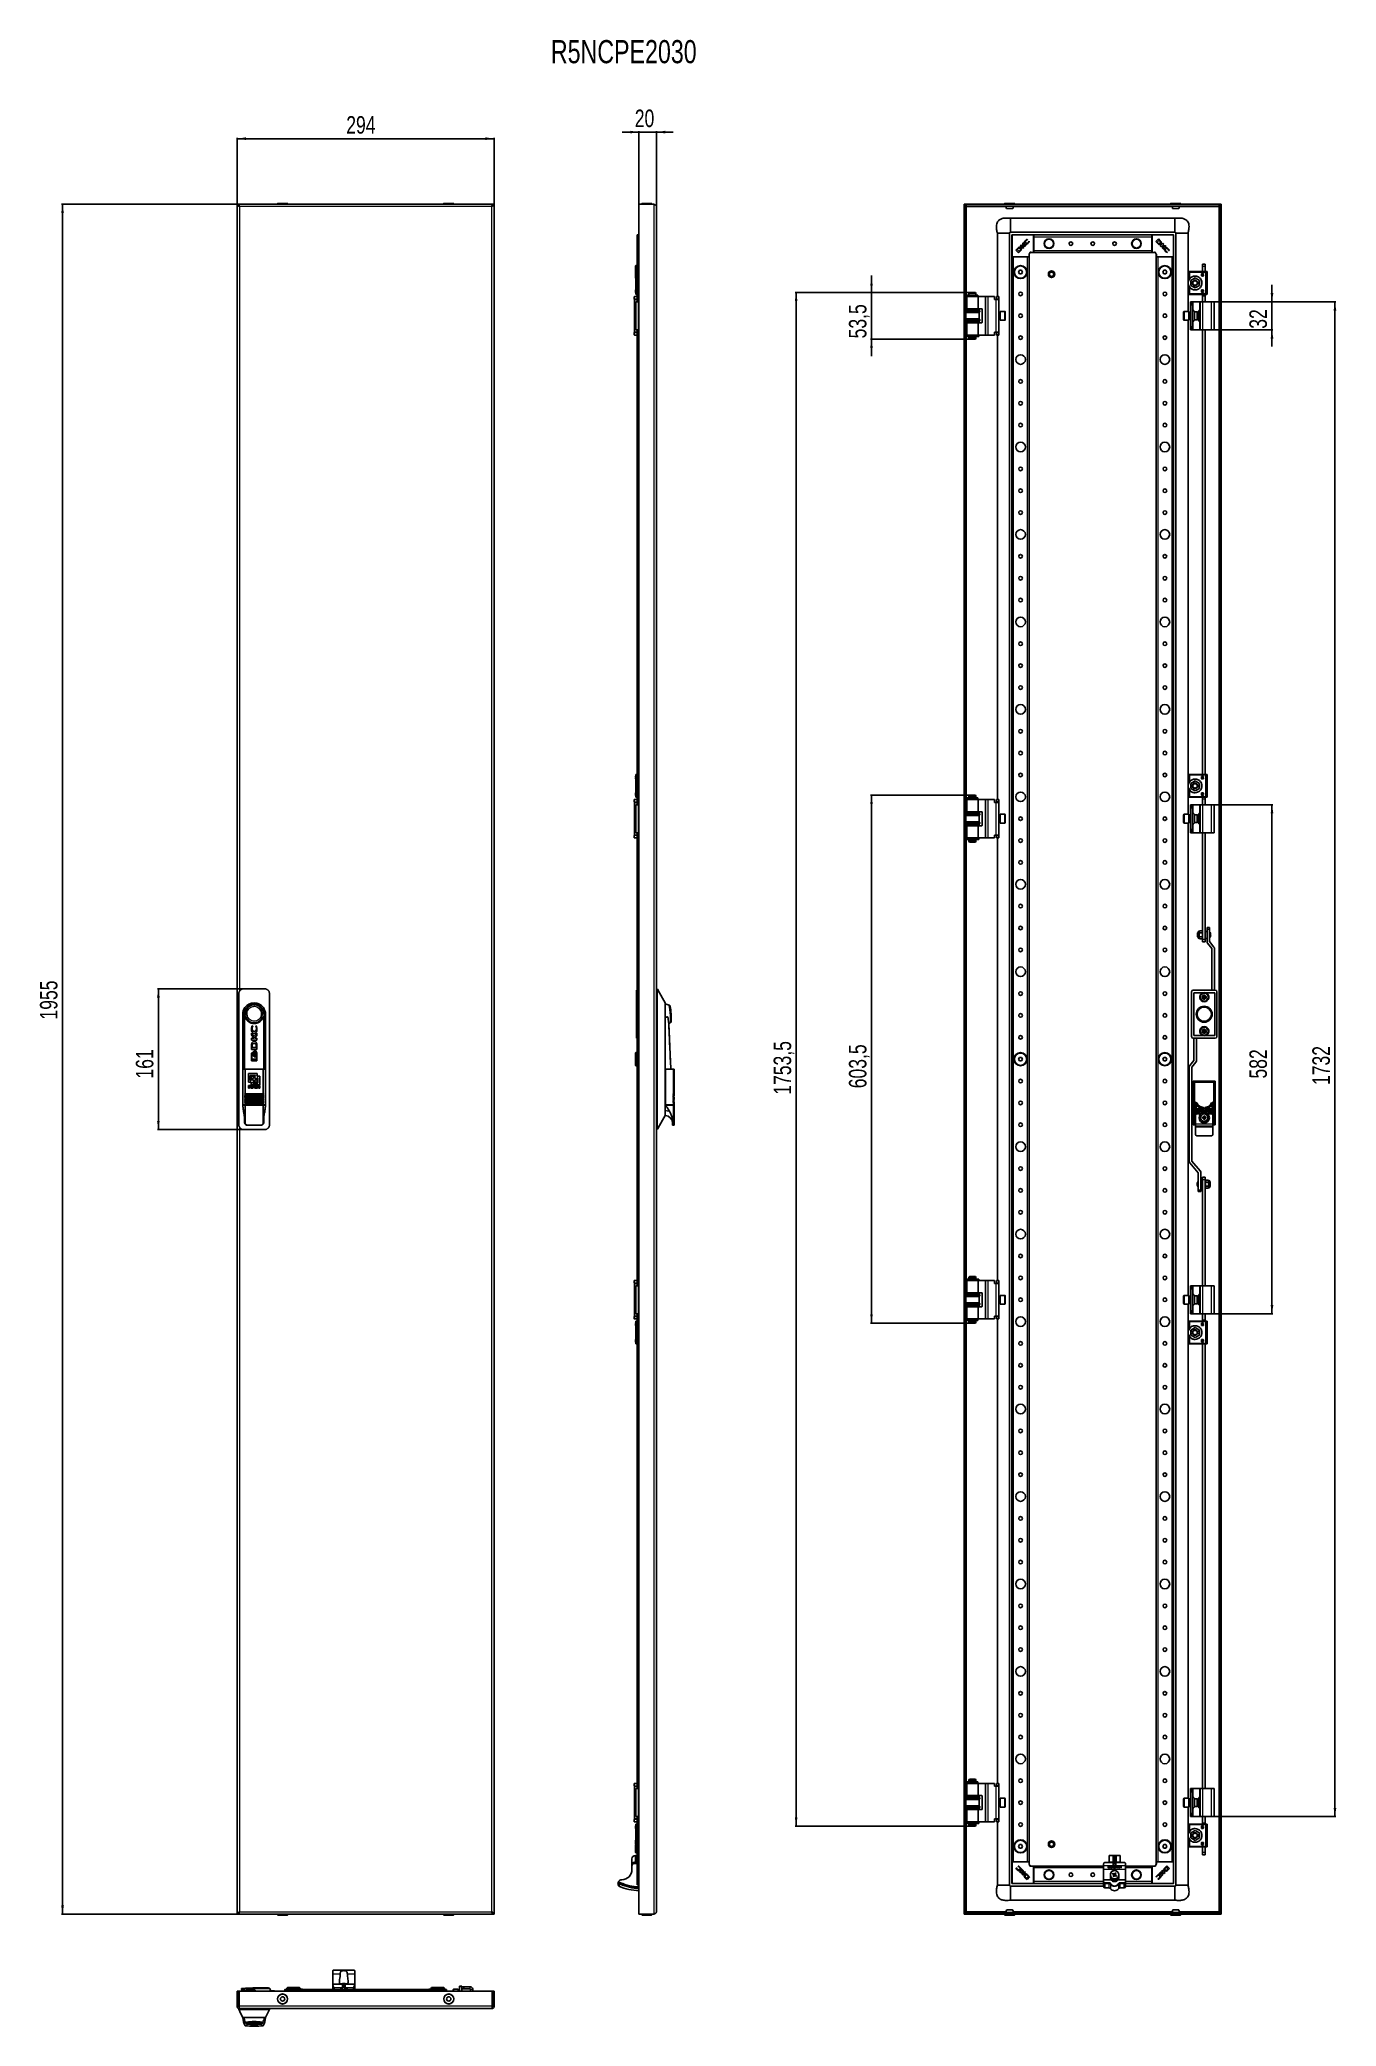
# Model space of a CAD drawing. Header units: millimetres. Extents: x -188 to 1295, y -1228 to 1043.
import ezdxf

# ---------------------------------------------------------------- set-up
doc = ezdxf.new("R2010")
doc.units = ezdxf.units.MM
doc.layers.add('FORMAT', color=7, linetype='Continuous')
doc.styles.add('SLDTEXTSTYLE0', font='TXT', dxfattribs={"width": 0.75})
doc.dimstyles.new('SLDDIMSTYLE0', dxfattribs={"dimtxt": 20, "dimasz": 10, "dimexe": 0, "dimexo": 0.0625, "dimgap": 5, "dimtad": 2, "dimdec": 1, "dimrnd": 1e-09, "dimzin": 12, "dimdsep": 46, "dimtxsty": 'SLDTEXTSTYLE0', "dimsah": 1, "dimcen": 0.09, "dimadec": 0, "dimazin": 3, "dimtfac": 1, "dimtofl": 0, "dimtmove": 0, "dimatfit": 3, "dimfxl": 0, "dimfrac": 2, "dimtolj": 1, "dimtzin": 12, "dimarcsym": 0})
doc.dimstyles.new('SLDDIMSTYLE1', dxfattribs={"dimtxt": 20, "dimasz": 10, "dimexe": 0, "dimexo": 0.0625, "dimgap": 5, "dimtad": 2, "dimdec": 1, "dimrnd": 1e-09, "dimzin": 12, "dimdsep": 46, "dimtxsty": 'SLDTEXTSTYLE0', "dimsah": 1, "dimcen": 0.09, "dimadec": 0, "dimazin": 3, "dimtfac": 1, "dimtmove": 0, "dimatfit": 0, "dimfxl": 0, "dimfrac": 2, "dimtolj": 1, "dimtzin": 12, "dimarcsym": 0})

msp = doc.modelspace()

# ---------------------------------------------------------------- texts
at = {"layer": 'FORMAT', "insert": (396.57, 1042.76), "char_height": 26.458, "attachment_point": 1, "style": 'SLDTEXTSTYLE0'}
msp.add_mtext('R5NCPE2030', dxfattribs=at)

# ---------------------------------------------------------------- blocks, each defined once
blk = doc.blocks.new('_D')
at = {"layer": 'FORMAT'}
for p, q in [((37.7, 855), (37.7, 931)), ((37.7, 930), (331.7, 930)), ((331.7, 855), (331.7, 931))]:
    blk.add_line(p, q, dxfattribs=at)
for points in [[(37.7, 930), (47.7, 928.5), (47.7, 931.6)], [(331.7, 930), (321.7, 931.6), (321.7, 928.5)]]:
    blk.add_solid(points, dxfattribs=at)
at = {"layer": 'FORMAT', "insert": (162.5, 955.8), "char_height": 20, "attachment_point": 1, "style": 'SLDTEXTSTYLE0'}
blk.add_mtext('294', dxfattribs=at)
blk = doc.blocks.new('_D_1')
at = {"layer": 'FORMAT'}
for p, q in [((37.7, 855), (-163, 855)), ((-162, -1100), (-162, 855)), ((37.7, -1100), (-163, -1100))]:
    blk.add_line(p, q, dxfattribs=at)
for points in [[(-162, 855), (-163.5, 845), (-160.4, 845)], [(-162, -1100), (-160.4, -1090), (-163.5, -1090)]]:
    blk.add_solid(points, dxfattribs=at)
at = {"layer": 'FORMAT', "insert": (-187.8, -77.1), "char_height": 20, "attachment_point": 1, "rotation": 90, "style": 'SLDTEXTSTYLE0'}
blk.add_mtext('1955', dxfattribs=at)
blk = doc.blocks.new('_D_2')
at = {"layer": 'FORMAT'}
for p, q in [((45.2, -42), (-53.3, -42)), ((-52.3, -42), (-52.3, -203)), ((45.2, -203), (-53.3, -203))]:
    blk.add_line(p, q, dxfattribs=at)
for points in [[(-52.3, -42), (-53.9, -52), (-50.8, -52)], [(-52.3, -203), (-50.8, -193), (-53.9, -193)]]:
    blk.add_solid(points, dxfattribs=at)
at = {"layer": 'FORMAT', "insert": (-78.1, -144.6), "char_height": 20, "attachment_point": 1, "rotation": 90, "style": 'SLDTEXTSTYLE0'}
blk.add_mtext('161', dxfattribs=at)
blk = doc.blocks.new('_D_3')
at = {"layer": 'FORMAT'}
for p, q in [((497.3, 937.5), (478, 937.5)), ((497.3, 855), (497.3, 938.5)), ((497.3, 937.5), (517.3, 937.5)), ((517.3, 852.4), (517.3, 938.5)), ((517.3, 937.5), (536.5, 937.5))]:
    blk.add_line(p, q, dxfattribs=at)
for points in [[(497.3, 937.5), (487.3, 939.1), (487.3, 936)], [(517.3, 937.5), (527.3, 936), (527.3, 939.1)]]:
    blk.add_solid(points, dxfattribs=at)
at = {"layer": 'FORMAT', "insert": (492.5, 963.3), "char_height": 20, "attachment_point": 1, "style": 'SLDTEXTSTYLE0'}
blk.add_mtext('20', dxfattribs=at)
blk = doc.blocks.new('_D_4')
at = {"layer": 'FORMAT'}
for p, q in [((763.2, 754.3), (763.2, 773.5)), ((875.3, 754.3), (762.2, 754.3)), ((763.2, 754.3), (763.2, 700.8)), ((875.3, 700.8), (762.2, 700.8)), ((763.2, 700.8), (763.2, 681.5))]:
    blk.add_line(p, q, dxfattribs=at)
for points in [[(763.2, 754.3), (764.7, 764.3), (761.7, 764.3)], [(763.2, 700.8), (761.7, 690.8), (764.7, 690.8)]]:
    blk.add_solid(points, dxfattribs=at)
at = {"layer": 'FORMAT', "insert": (737.4, 701.7), "char_height": 20, "attachment_point": 1, "rotation": 90, "style": 'SLDTEXTSTYLE0'}
blk.add_mtext('53,5', dxfattribs=at)
blk = doc.blocks.new('_D_5')
at = {"layer": 'FORMAT'}
for p, q in [((1155.2, 743.5), (1294.2, 743.5)), ((1293.2, 743.5), (1293.2, -988.5)), ((1155.2, -988.5), (1294.2, -988.5))]:
    blk.add_line(p, q, dxfattribs=at)
for points in [[(1293.2, 743.5), (1291.7, 733.5), (1294.8, 733.5)], [(1293.2, -988.5), (1294.8, -978.5), (1291.7, -978.5)]]:
    blk.add_solid(points, dxfattribs=at)
at = {"layer": 'FORMAT', "insert": (1267.4, -152), "char_height": 20, "attachment_point": 1, "rotation": 90, "style": 'SLDTEXTSTYLE0'}
blk.add_mtext('1732', dxfattribs=at)
blk = doc.blocks.new('_D_6')
at = {"layer": 'FORMAT'}
for p, q in [((1221.2, 743.5), (1221.2, 762.8)), ((1155.2, 743.5), (1222.2, 743.5)), ((1221.2, 743.5), (1221.2, 711.5)), ((1155.2, 711.5), (1222.2, 711.5)), ((1221.2, 711.5), (1221.2, 692.3))]:
    blk.add_line(p, q, dxfattribs=at)
for points in [[(1221.2, 743.5), (1222.8, 753.5), (1219.7, 753.5)], [(1221.2, 711.5), (1219.7, 701.5), (1222.8, 701.5)]]:
    blk.add_solid(points, dxfattribs=at)
at = {"layer": 'FORMAT', "insert": (1195.4, 712.7), "char_height": 20, "attachment_point": 1, "rotation": 90, "style": 'SLDTEXTSTYLE0'}
blk.add_mtext('32', dxfattribs=at)
blk = doc.blocks.new('_D_7')
at = {"layer": 'FORMAT'}
for p, q in [((875.3, 754.3), (676, 754.3)), ((677, 754.3), (677, -999.2)), ((875.3, -999.2), (676, -999.2))]:
    blk.add_line(p, q, dxfattribs=at)
for points in [[(677, 754.3), (675.5, 744.3), (678.6, 744.3)], [(677, -999.2), (678.6, -989.2), (675.5, -989.2)]]:
    blk.add_solid(points, dxfattribs=at)
at = {"layer": 'FORMAT', "insert": (651.3, -163.1), "char_height": 20, "attachment_point": 1, "rotation": 90, "style": 'SLDTEXTSTYLE0'}
blk.add_mtext('1753,5', dxfattribs=at)
blk = doc.blocks.new('_D_8')
at = {"layer": 'FORMAT'}
for p, q in [((1152.2, 168.5), (1222.2, 168.5)), ((1221.2, 168.5), (1221.2, -413.5)), ((1152.2, -413.5), (1222.2, -413.5))]:
    blk.add_line(p, q, dxfattribs=at)
for points in [[(1221.2, 168.5), (1219.7, 158.5), (1222.8, 158.5)], [(1221.2, -413.5), (1222.8, -403.5), (1219.7, -403.5)]]:
    blk.add_solid(points, dxfattribs=at)
at = {"layer": 'FORMAT', "insert": (1195.4, -144.6), "char_height": 20, "attachment_point": 1, "rotation": 90, "style": 'SLDTEXTSTYLE0'}
blk.add_mtext('582', dxfattribs=at)
blk = doc.blocks.new('_D_9')
at = {"layer": 'FORMAT'}
for p, q in [((875.3, 179.3), (762.2, 179.3)), ((763.2, 179.3), (763.2, -424.2)), ((875.3, -424.2), (762.2, -424.2))]:
    blk.add_line(p, q, dxfattribs=at)
for points in [[(763.2, 179.3), (761.7, 169.3), (764.7, 169.3)], [(763.2, -424.2), (764.7, -414.2), (761.7, -414.2)]]:
    blk.add_solid(points, dxfattribs=at)
at = {"layer": 'FORMAT', "insert": (737.4, -155.7), "char_height": 20, "attachment_point": 1, "rotation": 90, "style": 'SLDTEXTSTYLE0'}
blk.add_mtext('603,5', dxfattribs=at)

# ---------------------------------------------------------------- dimensions: what is measured, and where the dimension line sits
at = {"layer": 'FORMAT'}
for base, p1, p2, dimstyle, picture, middle in [((331.69, 930.02), (37.69, 855.02), (331.69, 855.02), 'SLDDIMSTYLE0', '_D', (184.69, 930.02)), ((517.27, 937.52), (497.27, 855.02), (517.27, 852.42), 'SLDDIMSTYLE1', '_D_3', (507.27, 937.52))]:
    dim = msp.add_linear_dim(base=base, p1=p1, p2=p2, dimstyle=dimstyle, dxfattribs=at)
    dim.commit()
    dim.dimension.update_dxf_attribs({"geometry": picture, "text_midpoint": middle, "dimtype": 160})
for base, p1, p2, dimstyle, picture, middle in [((-161.97, 855.02), (37.69, -1099.98), (37.69, 855.02), 'SLDDIMSTYLE0', '_D_1', (-161.97, -47.57)), ((763.21, 700.77), (875.29, 754.27), (875.29, 700.77), 'SLDDIMSTYLE1', '_D_4', (763.21, 727.52)), ((677.04, -999.23), (875.29, 754.27), (875.29, -999.23), 'SLDDIMSTYLE0', '_D_7', (677.04, -122.48)), ((1221.22, 711.52), (1155.21, 743.52), (1155.21, 711.52), 'SLDDIMSTYLE1', '_D_6', (1221.22, 727.52)), ((1293.22, -988.48), (1155.21, 743.52), (1155.21, -988.48), 'SLDDIMSTYLE0', '_D_5', (1293.22, -122.48)), ((763.21, -424.23), (875.29, 179.27), (875.29, -424.23), 'SLDDIMSTYLE0', '_D_9', (763.21, -122.48)), ((1221.22, -413.48), (1152.21, 168.52), (1152.21, -413.48), 'SLDDIMSTYLE0', '_D_8', (1221.22, -122.48)), ((-52.31, -202.98), (45.19, -41.98), (45.19, -202.98), 'SLDDIMSTYLE0', '_D_2', (-52.31, -122.48))]:
    dim = msp.add_linear_dim(base=base, p1=p1, p2=p2, angle=90, dimstyle=dimstyle, dxfattribs=at)
    dim.commit()
    dim.dimension.update_dxf_attribs({"geometry": picture, "text_midpoint": middle, "dimtype": 160})

# ---------------------------------------------------------------- linework, layer by layer
at = {"color": 7, "linetype": 'Continuous', "lineweight": 25}
for p, q in [((37.69, -1099.98), (37.69, 855.02)), ((37.69, 855.02), (39.69, 855.02)), ((329.39, 855.02), (39.99, 855.02)), ((39.99, 853.29), (39.99, 855.02)), ((83.94, 855.77), (83.94, 855.02)), ((84.19, 856.02), (95.19, 856.02)), ((95.44, 855.02), (95.44, 855.77)), ((273.94, 855.77), (273.94, 855.02)), ((274.19, 856.02), (276.68, 856.02)), ((276.68, 856.02), (285.19, 856.02)), ((285.44, 855.02), (285.44, 855.77)), ((329.39, 855.02), (329.39, 853.29)), ((331.69, 855.02), (329.69, 855.02)), ((331.69, -1099.98), (331.69, 855.02)), ((497.27, -1099.98), (497.27, 855.02)), ((514.67, 855.02), (497.27, 855.02)), ((500.52, 855.77), (500.52, 855.02)), ((500.77, 856.02), (501.67, 856.02)), ((501.67, 856.02), (511.77, 856.02)), ((512.02, 855.02), (512.02, 855.77)), ((517.27, 852.42), (517.27, -44.98)), ((869.21, 855.02), (869.21, -1099.98)), ((869.21, 855.02), (871.21, 855.02)), ((871.21, 855.02), (871.21, -1099.98)), ((871.51, 853.02), (871.51, 855.02)), ((1160.91, 855.02), (871.51, 855.02)), ((1160.91, 853.02), (871.51, 853.02)), ((871.81, 852.42), (871.61, 853.02)), ((915.46, 855.77), (915.46, 855.02)), ((915.71, 856.02), (926.71, 856.02)), ((926.96, 855.02), (926.96, 855.77)), ((1105.46, 855.77), (1105.46, 855.02)), ((1105.71, 856.02), (1114.22, 856.02)), ((1114.22, 856.02), (1116.71, 856.02)), ((1116.96, 855.02), (1116.96, 855.77)), ((1160.82, 853.02), (1160.61, 852.42)), ((1160.91, 853.02), (1160.91, 855.02)), ((1163.21, 855.02), (1161.21, 855.02)), ((1161.21, -1099.98), (1161.21, 855.02)), ((1163.21, -1099.98), (1163.21, 855.02)), ((495.27, 795.32), (495.27, 819.72)), ((495.57, 820.02), (497.27, 820.02)), ((907.21, 822.02), (908.19, 822.02)), ((907.21, 822.02), (907.21, 749.52)), ((908.19, 822.02), (910.64, 822.02)), ((910.64, 822.02), (914.21, 822.02)), ((914.21, 822.02), (917.78, 822.02)), ((921.21, 822.02), (921.21, -1066.98)), ((922.21, 839.02), (922.21, 823.18)), ((922.21, 839.02), (1110.21, 839.02)), ((922.21, 823.02), (1110.21, 823.02)), ((923.71, 795.32), (923.71, 819.72)), ((924.01, 820.02), (948.41, 820.02)), ((948.71, 819.72), (948.71, 820.02)), ((948.71, 820.02), (1083.71, 820.02)), ((948.71, 819.72), (948.71, 818.93)), ((948.71, 817.82), (948.71, 818.93)), ((948.71, 802.22), (948.71, 817.82)), ((1083.71, 819.72), (1083.71, 820.02)), ((1083.71, 818.93), (1083.71, 819.72)), ((1083.71, 817.82), (1083.71, 818.93)), ((1083.71, 802.22), (1083.71, 817.82)), ((1084.01, 820.02), (1108.41, 820.02)), ((1108.71, 819.72), (1108.71, 795.32)), ((1111.21, 822.02), (1111.21, -1066.98)), ((1125.21, 822.02), (1125.21, 777.7)), ((495.05, 809.22), (495.07, 809.22)), ((495.05, 808.96), (495.07, 808.96)), ((495.07, 806.06), (495.05, 806.06)), ((495.27, 805.74), (495.05, 805.74)), ((495.07, 815.37), (495.27, 815.37)), ((495.07, 813.38), (495.07, 815.37)), ((495.07, 813.38), (495.27, 813.38)), ((495.07, 811.41), (495.07, 813.38)), ((495.07, 811.41), (495.27, 811.41)), ((495.07, 810.37), (495.27, 810.37)), ((495.07, 809.32), (495.07, 810.37)), ((495.07, 809.32), (495.27, 809.32)), ((495.07, 807.93), (495.07, 809.32)), ((495.07, 807.93), (495.27, 807.93)), ((495.07, 807.45), (495.07, 807.93)), ((495.07, 806.65), (495.07, 807.45)), ((495.07, 807.45), (495.27, 807.45)), ((495.07, 806.65), (495.27, 806.65)), ((495.07, 805.87), (495.07, 806.65)), ((495.07, 802.42), (495.27, 802.42)), ((495.07, 802.08), (495.07, 802.42)), ((495.07, 802.08), (495.27, 802.08)), ((495.07, 801.41), (495.07, 802.06)), ((495.07, 801.41), (495.27, 801.41)), ((495.07, 800.38), (495.27, 800.38)), ((495.07, 800.27), (495.07, 800.38)), ((495.07, 800.27), (495.27, 800.27)), ((495.07, 800.02), (495.07, 800.27)), ((495.07, 800.02), (495.27, 800.02)), ((495.07, 799.67), (495.07, 800.02)), ((495.07, 799.67), (495.27, 799.67)), ((495.27, 795.02), (495.27, 778.02)), ((495.27, 795.02), (495.57, 795.02)), ((496.22, 795.02), (495.57, 795.02)), ((496.22, 795.02), (497.27, 795.02)), ((923.71, -1039.98), (923.71, 795.02)), ((924.01, 795.02), (923.71, 795.02)), ((924.66, 795.02), (924.01, 795.02)), ((925.71, 795.02), (924.66, 795.02)), ((941.71, 795.02), (925.71, 795.02)), ((930.35, 804.62), (928.36, 802.63)), ((928.36, 802.63), (931.32, 799.67)), ((930.6, 804.07), (929.88, 803.33)), ((929.88, 803.33), (932.06, 801.15)), ((931.32, 799.67), (933.21, 801.56)), ((932.06, 801.15), (932.72, 801.83)), ((933.21, 801.56), (933.23, 801.58)), ((934.41, 808.68), (933.36, 807.63)), ((933.36, 807.63), (936.32, 804.67)), ((935.8, 807.29), (934.41, 808.68)), ((936.29, 810.56), (935.8, 807.29)), ((936.14, 806.97), (938.8, 807.15)), ((937.38, 805.73), (936.14, 806.97)), ((937.08, 811.35), (936.29, 810.56)), ((936.32, 804.67), (937.38, 805.73)), ((936.61, 808.25), (937.08, 811.35)), ((940.08, 808.43), (936.61, 808.25)), ((938.8, 807.15), (940.08, 808.43)), ((941.65, 814.48), (941.31, 815.16)), ((941.51, 814.34), (941.65, 814.48)), ((942.76, 795.02), (941.71, 795.02)), ((943.41, 795.02), (942.76, 795.02)), ((943.46, 812.9), (943.35, 812.8)), ((943.71, 795.02), (943.41, 795.02)), ((943.71, 812.39), (943.46, 812.9)), ((943.71, 798.02), (943.71, 795.32)), ((943.71, -1039.98), (943.71, 795.02)), ((948.41, 800.02), (945.71, 800.02)), ((948.71, 801.11), (948.71, 802.22)), ((948.71, 801.11), (948.71, 800.32)), ((948.71, 800.02), (948.71, 800.32)), ((948.71, 800.02), (1083.71, 800.02)), ((1083.71, 801.11), (1083.71, 802.22)), ((1083.71, 800.32), (1083.71, 801.11)), ((1083.71, 800.02), (1083.71, 800.32)), ((1086.71, 800.02), (1084.01, 800.02)), ((1091.32, 815.37), (1088.36, 812.41)), ((1088.36, 812.41), (1090.25, 810.53)), ((1088.71, 795.32), (1088.71, 798.02)), ((1088.71, 795.02), (1088.71, -1039.98)), ((1088.71, 795.02), (1089.01, 795.02)), ((1089.66, 795.02), (1089.01, 795.02)), ((1089.66, 795.02), (1090.71, 795.02)), ((1092.02, 813.85), (1089.84, 811.67)), ((1089.84, 811.67), (1090.52, 811.01)), ((1090.25, 810.53), (1090.27, 810.51)), ((1090.71, 795.02), (1106.71, 795.02)), ((1093.31, 813.38), (1091.32, 815.37)), ((1092.76, 813.13), (1092.02, 813.85)), ((1096.32, 810.37), (1093.36, 807.41)), ((1093.36, 807.41), (1094.42, 806.35)), ((1094.42, 806.35), (1095.66, 807.6)), ((1095.66, 807.6), (1095.84, 804.94)), ((1095.84, 804.94), (1097.12, 803.65)), ((1095.98, 807.93), (1097.37, 809.32)), ((1099.24, 807.45), (1095.98, 807.93)), ((1097.37, 809.32), (1096.32, 810.37)), ((1096.94, 807.12), (1100.04, 806.65)), ((1097.12, 803.65), (1096.94, 807.12)), ((1100.04, 806.65), (1099.24, 807.45)), ((1101.08, 800.02), (1101.59, 800.27)), ((1101.59, 800.27), (1101.48, 800.38)), ((1103.03, 802.22), (1103.17, 802.08)), ((1103.17, 802.08), (1103.85, 802.42)), ((1106.71, 795.02), (1107.76, 795.02)), ((1108.41, 795.02), (1107.76, 795.02)), ((1108.41, 795.02), (1108.71, 795.02)), ((1108.71, 795.02), (1108.71, -1039.98)), ((493.77, 785.02), (493.27, 784.52)), ((493.27, 775.3), (493.27, 784.52)), ((493.27, 773.62), (493.27, 774.31)), ((493.27, 770.52), (493.27, 772.81)), ((493.67, 777.52), (493.67, 752.52)), ((495.27, 785.02), (493.77, 785.02)), ((493.77, 785.02), (493.77, 777.84)), ((497.16, 778.02), (495.67, 778.02)), ((932.56, 779.52), (931.4, 777.52)), ((931.4, 777.52), (932.56, 775.52)), ((934.86, 779.52), (932.56, 779.52)), ((932.56, 775.52), (934.86, 775.52)), ((936.02, 777.52), (934.86, 779.52)), ((934.86, 775.52), (936.02, 777.52)), ((1097.56, 779.52), (1096.4, 777.52)), ((1096.4, 777.52), (1097.56, 775.52)), ((1099.86, 779.52), (1097.56, 779.52)), ((1097.56, 775.52), (1099.86, 775.52)), ((1101.02, 777.52), (1099.86, 779.52)), ((1099.86, 775.52), (1101.02, 777.52)), ((1125.21, 777.52), (1125.21, 752.52)), ((1145.21, 778.02), (1127.21, 778.02)), ((1140.65, 774.98), (1140.65, 773.11)), ((1141.11, 773.11), (1141.11, 773.39)), ((1141.18, 774.73), (1141.18, 774.95)), ((1141.56, 774.73), (1141.18, 774.73)), ((1141.18, 774.37), (1141.61, 774.37)), ((1141.18, 773.79), (1141.18, 774.37)), ((1141.91, 786.72), (1144.91, 786.72)), ((1141.91, 783.72), (1141.91, 786.72)), ((1141.91, 783.72), (1141.91, 778.02)), ((1144.91, 786.72), (1144.91, 783.72)), ((1144.91, 783.72), (1144.91, 778.02)), ((1145.81, 778.02), (1145.56, 778.02)), ((1147.21, 752.52), (1147.21, 777.52)), ((493.27, 770.52), (493.67, 770.12)), ((495.27, 752.02), (495.27, 743.52)), ((495.67, 752.02), (497.27, 752.02)), ((871.56, 751.22), (871.56, 750.32)), ((871.56, 751.22), (884.45, 751.22)), ((871.56, 750.32), (884.45, 750.32)), ((875.29, 754.27), (874.71, 753.27)), ((874.71, 753.27), (874.71, 751.27)), ((882.71, 753.27), (874.71, 753.27)), ((879.47, 751.27), (874.71, 751.27)), ((874.71, 750.27), (874.71, 749.52)), ((879.47, 750.27), (874.71, 750.27)), ((875.21, 751.27), (875.21, 751.22)), ((875.21, 750.32), (875.21, 750.27)), ((875.29, 754.27), (882.13, 754.27)), ((882.71, 751.27), (879.47, 751.27)), ((882.71, 750.27), (879.47, 750.27)), ((882.71, 753.27), (882.13, 754.27)), ((882.21, 751.22), (882.21, 751.27)), ((882.21, 750.27), (882.21, 750.32)), ((882.71, 751.27), (882.71, 753.27)), ((882.71, 749.52), (882.71, 750.27)), ((884.45, 751.22), (884.54, 751.22)), ((884.45, 750.32), (884.54, 750.32)), ((884.54, 750.32), (884.54, 751.22)), ((884.54, 751.22), (884.74, 751.22)), ((884.54, 750.32), (884.74, 750.32)), ((884.74, 750.32), (884.74, 751.22)), ((1125.21, 752.35), (1125.21, 732.52)), ((1126.04, 768.15), (1127.55, 770.4)), ((1127.55, 759.64), (1126.04, 761.9)), ((1127.21, 752.02), (1145.21, 752.02)), ((1133.21, 770.74), (1128.26, 767.88)), ((1128.26, 767.88), (1128.26, 766.02)), ((1128.26, 764.02), (1128.26, 766.02)), ((1128.26, 766.02), (1130.22, 766.02)), ((1128.26, 764.02), (1128.26, 762.16)), ((1128.26, 764.02), (1130.22, 764.02)), ((1128.26, 762.16), (1133.21, 759.31)), ((1130.92, 766.02), (1130.22, 766.02)), ((1130.22, 764.02), (1130.92, 764.02)), ((1138.16, 767.88), (1133.21, 770.74)), ((1133.21, 759.31), (1138.16, 762.16)), ((1136.2, 766.02), (1135.5, 766.02)), ((1135.5, 764.02), (1136.2, 764.02)), ((1136.2, 766.02), (1138.16, 766.02)), ((1136.2, 764.02), (1138.16, 764.02)), ((1138.16, 766.02), (1138.16, 767.88)), ((1138.16, 766.02), (1138.16, 764.02)), ((1138.16, 762.16), (1138.16, 764.02)), ((1140.65, 755.06), (1140.65, 756.93)), ((1141.11, 756.93), (1141.11, 756.65)), ((1141.18, 755.67), (1141.18, 756.26)), ((1141.61, 755.67), (1141.18, 755.67)), ((1141.56, 755.32), (1141.18, 755.32)), ((1141.18, 755.32), (1141.18, 755.1)), ((1141.91, 752.09), (1141.91, 750.22)), ((1141.91, 750.22), (1141.91, 743.52)), ((1144.91, 752.09), (1144.91, 750.22)), ((1144.91, 750.22), (1144.91, 743.52)), ((1145.56, 752.02), (1145.81, 752.02)), ((491.72, 749.02), (491.72, 747.02)), ((495.27, 749.52), (492.22, 749.52)), ((492.22, 746.52), (495.27, 746.52)), ((492.22, 746.52), (492.22, 746.22)), ((492.22, 708.82), (492.22, 746.22)), ((492.22, 746.22), (495.22, 746.22)), ((493.77, 743.52), (496.77, 743.52)), ((493.77, 711.52), (493.77, 743.52)), ((494.72, 746.52), (494.72, 746.22)), ((495.22, 746.22), (495.27, 746.22)), ((497.27, 743.52), (496.77, 743.52)), ((871.21, 734.52), (886.21, 734.52)), ((886.21, 733.92), (871.21, 733.92)), ((886.21, 731.12), (871.21, 731.12)), ((872.26, 749.52), (872.26, 735.52)), ((872.26, 749.52), (885.16, 749.52)), ((885.16, 735.52), (872.26, 735.52)), ((874.71, 735.52), (874.71, 734.52)), ((882.71, 734.52), (882.71, 735.52)), ((885.16, 735.52), (885.16, 749.52)), ((893.26, 749.52), (885.16, 749.52)), ((885.16, 735.52), (889.26, 735.52)), ((886.21, 733.92), (886.21, 734.52)), ((886.91, 733.23), (886.21, 733.92)), ((886.21, 731.12), (886.91, 731.81)), ((886.21, 723.92), (886.21, 731.12)), ((889.76, 735.02), (889.76, 720.02)), ((893.76, 749.52), (893.26, 749.52)), ((893.76, 705.52), (893.76, 749.52)), ((893.76, 749.52), (896.76, 749.52)), ((903.76, 749.52), (896.76, 749.52)), ((903.76, 749.52), (903.76, 746.22)), ((903.76, 746.22), (905.76, 746.22)), ((905.76, 746.22), (908.76, 746.22)), ((906.26, 749.52), (908.76, 749.52)), ((906.26, 749.02), (906.26, 749.52)), ((906.26, 749.02), (906.26, 747.02)), ((906.26, 746.52), (906.26, 747.02)), ((908.76, 746.52), (906.26, 746.52)), ((906.26, 746.52), (906.26, 746.22)), ((908.76, 749.52), (908.76, 749.02)), ((908.76, 749.02), (908.76, 747.02)), ((908.76, 747.02), (908.76, 746.52)), ((908.76, 746.22), (908.76, 746.52)), ((908.76, 708.82), (908.76, 746.22)), ((910.01, 730.52), (908.76, 730.52)), ((915.66, 732.52), (910.26, 732.52)), ((910.26, 732.52), (910.26, 722.52)), ((916.26, 731.92), (916.26, 723.12)), ((1120.21, 725.27), (1120.21, 731.92)), ((1126.21, 732.52), (1120.81, 732.52)), ((1126.21, 724.96), (1126.21, 732.52)), ((1127.71, 730.52), (1126.46, 730.52)), ((1128.21, 732.52), (1127.71, 732.52)), ((1127.71, 732.52), (1127.71, 731.31)), ((1127.71, 731.31), (1127.71, 722.52)), ((1128.21, 743.52), (1130.21, 743.52)), ((1128.21, 742.52), (1128.21, 743.52)), ((1128.21, 741.52), (1128.21, 742.52)), ((1128.21, 740.52), (1128.21, 741.52)), ((1130.21, 740.52), (1128.21, 740.52)), ((1128.21, 740.52), (1128.21, 740.02)), ((1130.21, 740.02), (1128.21, 740.02)), ((1128.21, 740.02), (1128.21, 715.02)), ((1130.21, 743.52), (1130.21, 742.52)), ((1131.21, 743.52), (1130.21, 743.52)), ((1130.21, 741.52), (1130.21, 742.52)), ((1130.21, 741.52), (1130.21, 740.52)), ((1130.21, 740.52), (1130.21, 740.02)), ((1130.21, 740.02), (1130.21, 715.02)), ((1130.21, 733.52), (1131.21, 733.52)), ((1131.21, 743.52), (1138.21, 743.52)), ((1131.91, 733.52), (1131.21, 733.52)), ((1131.91, 733.52), (1131.91, 733.07)), ((1135.84, 732.02), (1132.71, 732.02)), ((1132.71, 723.02), (1132.71, 732.02)), ((1136.71, 731.52), (1135.84, 732.02)), ((1135.84, 723.02), (1135.84, 732.02)), ((1136.71, 723.52), (1136.71, 731.52)), ((1137.51, 721.52), (1137.51, 733.52)), ((1138.21, 733.52), (1137.51, 733.52)), ((1139.21, 743.52), (1138.21, 743.52)), ((1138.21, 733.52), (1139.21, 733.52)), ((1139.21, 743.52), (1142.21, 743.52)), ((1139.21, 711.52), (1139.21, 743.52)), ((1152.21, 743.52), (1142.21, 743.52)), ((1152.21, 743.52), (1155.21, 743.52)), ((1155.21, 711.52), (1155.21, 743.52)), ((491.72, 708.02), (491.72, 706.02)), ((495.22, 708.82), (492.22, 708.82)), ((492.22, 708.82), (492.22, 708.52)), ((495.27, 708.52), (492.22, 708.52)), ((492.22, 705.52), (495.27, 705.52)), ((496.77, 711.52), (493.77, 711.52)), ((494.72, 708.82), (494.72, 708.52)), ((495.27, 708.82), (495.22, 708.82)), ((495.27, 711.52), (495.27, 203.02)), ((496.77, 711.52), (497.27, 711.52)), ((886.21, 723.92), (871.21, 723.92)), ((886.21, 721.12), (871.21, 721.12)), ((871.21, 720.52), (886.21, 720.52)), ((871.56, 704.72), (871.56, 703.82)), ((871.56, 704.72), (875.56, 704.72)), ((872.26, 719.52), (872.26, 705.52)), ((872.26, 719.52), (885.16, 719.52)), ((885.16, 705.52), (872.26, 705.52)), ((874.71, 720.52), (874.71, 719.52)), ((874.71, 705.52), (874.71, 704.77)), ((879.47, 704.77), (874.71, 704.77)), ((875.21, 704.77), (875.21, 704.72)), ((875.56, 704.72), (876.2, 704.72)), ((876.2, 704.72), (876.54, 704.72)), ((876.54, 703.82), (876.54, 704.72)), ((876.54, 704.72), (876.54, 704.72)), ((882.71, 704.77), (879.47, 704.77)), ((881.64, 704.72), (881.64, 703.82)), ((881.64, 704.72), (881.66, 704.72)), ((881.66, 704.72), (882.95, 704.72)), ((882.21, 704.72), (882.21, 704.77)), ((882.71, 719.52), (882.71, 720.52)), ((882.71, 704.77), (882.71, 705.52)), ((882.95, 704.72), (883.68, 704.72)), ((883.68, 704.72), (885.86, 704.72)), ((885.16, 705.52), (885.16, 719.52)), ((889.26, 719.52), (885.16, 719.52)), ((885.16, 705.52), (893.26, 705.52)), ((885.86, 703.82), (885.86, 704.72)), ((886.91, 723.24), (886.21, 723.92)), ((886.21, 721.12), (886.91, 721.81)), ((886.21, 720.52), (886.21, 721.12)), ((893.26, 705.52), (893.76, 705.52)), ((896.76, 705.52), (893.76, 705.52)), ((896.76, 705.52), (903.76, 705.52)), ((903.76, 708.82), (905.76, 708.82)), ((903.76, 708.82), (903.76, 705.52)), ((908.76, 708.82), (905.76, 708.82)), ((906.26, 708.82), (906.26, 708.52)), ((906.26, 708.52), (908.76, 708.52)), ((906.26, 708.02), (906.26, 708.52)), ((906.26, 708.02), (906.26, 706.02)), ((906.26, 705.52), (906.26, 706.02)), ((908.76, 705.52), (906.26, 705.52)), ((907.21, 705.52), (907.21, 174.52)), ((908.76, 724.52), (910.01, 724.52)), ((908.76, 708.52), (908.76, 708.82)), ((908.76, 708.52), (908.76, 708.02)), ((908.76, 708.02), (908.76, 706.02)), ((908.76, 706.02), (908.76, 705.52)), ((910.26, 722.52), (915.66, 722.52)), ((1120.21, 723.12), (1120.21, 725.27)), ((1120.81, 722.52), (1126.21, 722.52)), ((1125.21, 722.52), (1125.21, 202.7)), ((1126.21, 722.52), (1126.21, 724.96)), ((1126.46, 724.52), (1127.71, 724.52)), ((1127.71, 722.52), (1128.21, 722.52)), ((1130.21, 715.02), (1128.21, 715.02)), ((1128.21, 715.02), (1128.21, 714.52)), ((1128.21, 713.52), (1128.21, 714.52)), ((1128.21, 714.52), (1130.21, 714.52)), ((1128.21, 712.52), (1128.21, 713.52)), ((1128.21, 711.52), (1128.21, 712.52)), ((1130.21, 711.52), (1128.21, 711.52)), ((1131.21, 721.52), (1130.21, 721.52)), ((1130.21, 715.02), (1130.21, 714.52)), ((1130.21, 714.52), (1130.21, 713.52)), ((1130.21, 712.52), (1130.21, 713.52)), ((1130.21, 712.52), (1130.21, 711.52)), ((1130.21, 711.52), (1131.21, 711.52)), ((1131.21, 721.52), (1131.91, 721.52)), ((1138.21, 711.52), (1131.21, 711.52)), ((1131.91, 721.97), (1131.91, 721.52)), ((1132.71, 723.02), (1135.84, 723.02)), ((1135.84, 723.02), (1136.71, 723.52)), ((1137.51, 721.52), (1138.21, 721.52)), ((1139.21, 721.52), (1138.21, 721.52)), ((1138.21, 711.52), (1139.21, 711.52)), ((1142.21, 711.52), (1139.21, 711.52)), ((1141.91, 711.52), (1141.91, 203.02)), ((1142.21, 711.52), (1152.21, 711.52)), ((1144.91, 711.52), (1144.91, 203.02)), ((1155.21, 711.52), (1152.21, 711.52)), ((871.56, 703.82), (875.56, 703.82)), ((874.71, 703.77), (874.71, 701.77)), ((879.47, 703.77), (874.71, 703.77)), ((874.71, 701.77), (875.29, 700.77)), ((874.71, 701.77), (879.47, 701.77)), ((875.21, 703.82), (875.21, 703.77)), ((879.36, 700.77), (875.29, 700.77)), ((875.56, 703.82), (876.2, 703.82)), ((876.2, 703.82), (876.54, 703.82)), ((876.54, 703.82), (876.54, 703.82)), ((882.13, 700.77), (879.36, 700.77)), ((882.71, 703.77), (879.47, 703.77)), ((879.47, 701.77), (882.71, 701.77)), ((881.64, 703.82), (881.66, 703.82)), ((881.66, 703.82), (882.95, 703.82)), ((882.13, 700.77), (882.71, 701.77)), ((882.21, 703.77), (882.21, 703.82)), ((882.71, 701.77), (882.71, 703.77)), ((882.95, 703.82), (883.68, 703.82)), ((883.68, 703.82), (885.86, 703.82)), ((493.67, 202.52), (493.67, 177.52)), ((497.27, 203.02), (495.67, 203.02)), ((1125.21, 202.52), (1125.21, 177.52)), ((1126.04, 193.15), (1127.55, 195.4)), ((1127.55, 184.64), (1126.04, 186.9)), ((1145.21, 203.02), (1127.21, 203.02)), ((1133.21, 195.74), (1128.26, 192.88)), ((1128.26, 192.88), (1128.26, 191.02)), ((1128.26, 189.02), (1128.26, 191.02)), ((1128.26, 191.02), (1130.22, 191.02)), ((1128.26, 189.02), (1128.26, 187.16)), ((1128.26, 189.02), (1130.22, 189.02)), ((1128.26, 187.16), (1133.21, 184.31)), ((1130.92, 191.02), (1130.22, 191.02)), ((1130.22, 189.02), (1130.92, 189.02)), ((1138.16, 192.88), (1133.21, 195.74)), ((1133.21, 184.31), (1138.16, 187.16)), ((1136.2, 191.02), (1135.5, 191.02)), ((1135.5, 189.02), (1136.2, 189.02)), ((1136.2, 191.02), (1138.16, 191.02)), ((1136.2, 189.02), (1138.16, 189.02)), ((1138.16, 191.02), (1138.16, 192.88)), ((1138.16, 191.02), (1138.16, 189.02)), ((1138.16, 187.16), (1138.16, 189.02)), ((1140.65, 199.98), (1140.65, 198.11)), ((1140.65, 180.06), (1140.65, 181.93)), ((1141.11, 198.11), (1141.11, 198.39)), ((1141.11, 181.93), (1141.11, 181.65)), ((1141.18, 199.73), (1141.18, 199.95)), ((1141.56, 199.73), (1141.18, 199.73)), ((1141.18, 199.37), (1141.61, 199.37)), ((1141.18, 198.79), (1141.18, 199.37)), ((1145.81, 203.02), (1145.56, 203.02)), ((1147.21, 177.52), (1147.21, 202.52)), ((491.72, 174.02), (491.72, 172.02)), ((495.27, 174.52), (492.22, 174.52)), ((492.22, 171.52), (495.27, 171.52)), ((492.22, 171.52), (492.22, 171.22)), ((492.22, 133.82), (492.22, 171.22)), ((492.22, 171.22), (495.22, 171.22)), ((493.77, 136.52), (493.77, 168.52)), ((493.77, 168.52), (496.77, 168.52)), ((494.72, 171.52), (494.72, 171.22)), ((495.22, 171.22), (495.27, 171.22)), ((495.27, 177.02), (495.27, 168.52)), ((495.67, 177.02), (497.27, 177.02)), ((497.27, 168.52), (496.77, 168.52)), ((871.21, 159.52), (886.21, 159.52)), ((871.56, 176.22), (871.56, 175.32)), ((871.56, 176.22), (884.45, 176.22)), ((871.56, 175.32), (884.45, 175.32)), ((872.26, 174.52), (872.26, 160.52)), ((872.26, 174.52), (885.16, 174.52)), ((885.16, 160.52), (872.26, 160.52)), ((875.29, 179.27), (874.71, 178.27)), ((874.71, 178.27), (874.71, 176.27)), ((882.71, 178.27), (874.71, 178.27)), ((879.47, 176.27), (874.71, 176.27)), ((874.71, 175.27), (874.71, 174.52)), ((879.47, 175.27), (874.71, 175.27)), ((874.71, 160.52), (874.71, 159.52)), ((875.21, 176.27), (875.21, 176.22)), ((875.21, 175.32), (875.21, 175.27)), ((875.29, 179.27), (882.13, 179.27)), ((882.71, 176.27), (879.47, 176.27)), ((882.71, 175.27), (879.47, 175.27)), ((882.71, 178.27), (882.13, 179.27)), ((882.21, 176.22), (882.21, 176.27)), ((882.21, 175.27), (882.21, 175.32)), ((882.71, 176.27), (882.71, 178.27)), ((882.71, 174.52), (882.71, 175.27)), ((882.71, 159.52), (882.71, 160.52)), ((884.45, 176.22), (884.54, 176.22)), ((884.45, 175.32), (884.54, 175.32)), ((884.54, 175.32), (884.54, 176.22)), ((884.54, 176.22), (884.74, 176.22)), ((884.54, 175.32), (884.74, 175.32)), ((884.74, 175.32), (884.74, 176.22)), ((885.16, 160.52), (885.16, 174.52)), ((893.26, 174.52), (885.16, 174.52)), ((885.16, 160.52), (889.26, 160.52)), ((886.21, 158.92), (886.21, 159.52)), ((889.76, 160.02), (889.76, 145.02)), ((893.76, 174.52), (893.26, 174.52)), ((893.76, 130.52), (893.76, 174.52)), ((893.76, 174.52), (896.76, 174.52)), ((903.76, 174.52), (896.76, 174.52)), ((903.76, 174.52), (903.76, 171.22)), ((903.76, 171.22), (905.76, 171.22)), ((905.76, 171.22), (908.76, 171.22)), ((906.26, 174.52), (908.76, 174.52)), ((906.26, 174.02), (906.26, 174.52)), ((906.26, 174.02), (906.26, 172.02)), ((906.26, 171.52), (906.26, 172.02)), ((908.76, 171.52), (906.26, 171.52)), ((906.26, 171.52), (906.26, 171.22)), ((908.76, 174.52), (908.76, 174.02)), ((908.76, 174.02), (908.76, 172.02)), ((908.76, 172.02), (908.76, 171.52)), ((908.76, 171.22), (908.76, 171.52)), ((908.76, 133.82), (908.76, 171.22)), ((1125.21, 177.35), (1125.21, 157.52)), ((1127.21, 177.02), (1145.21, 177.02)), ((1128.21, 168.52), (1130.21, 168.52)), ((1128.21, 167.52), (1128.21, 168.52)), ((1128.21, 166.52), (1128.21, 167.52)), ((1128.21, 165.52), (1128.21, 166.52)), ((1130.21, 165.52), (1128.21, 165.52)), ((1128.21, 165.52), (1128.21, 165.02)), ((1130.21, 165.02), (1128.21, 165.02)), ((1128.21, 165.02), (1128.21, 140.02)), ((1130.21, 168.52), (1130.21, 167.52)), ((1131.21, 168.52), (1130.21, 168.52)), ((1130.21, 166.52), (1130.21, 167.52)), ((1130.21, 166.52), (1130.21, 165.52)), ((1130.21, 165.52), (1130.21, 165.02)), ((1130.21, 165.02), (1130.21, 140.02)), ((1131.21, 168.52), (1138.21, 168.52)), ((1139.21, 168.52), (1138.21, 168.52)), ((1139.21, 168.52), (1142.21, 168.52)), ((1139.21, 136.52), (1139.21, 168.52)), ((1141.18, 180.67), (1141.18, 181.26)), ((1141.61, 180.67), (1141.18, 180.67)), ((1141.56, 180.32), (1141.18, 180.32)), ((1141.18, 180.32), (1141.18, 180.1)), ((1141.91, 177.09), (1141.91, 175.22)), ((1141.91, 175.22), (1141.91, 168.52)), ((1152.21, 168.52), (1142.21, 168.52)), ((1144.91, 177.09), (1144.91, 175.22)), ((1144.91, 175.22), (1144.91, 168.52)), ((1145.56, 177.02), (1145.81, 177.02)), ((1152.21, 168.52), (1155.21, 168.52)), ((1155.21, 136.52), (1155.21, 168.52)), ((496.77, 136.52), (493.77, 136.52)), ((495.27, 136.52), (495.27, -43.48)), ((496.77, 136.52), (497.27, 136.52)), ((886.21, 158.92), (871.21, 158.92)), ((886.21, 156.12), (871.21, 156.12)), ((886.21, 148.92), (871.21, 148.92)), ((886.21, 146.12), (871.21, 146.12)), ((871.21, 145.52), (886.21, 145.52)), ((872.26, 144.52), (872.26, 130.52)), ((872.26, 144.52), (885.16, 144.52)), ((874.71, 145.52), (874.71, 144.52)), ((882.71, 144.52), (882.71, 145.52)), ((885.16, 130.52), (885.16, 144.52)), ((889.26, 144.52), (885.16, 144.52)), ((886.91, 158.23), (886.21, 158.92)), ((886.21, 156.12), (886.91, 156.81)), ((886.21, 148.92), (886.21, 156.12)), ((886.91, 148.24), (886.21, 148.92)), ((886.21, 146.12), (886.91, 146.81)), ((886.21, 145.52), (886.21, 146.12)), ((910.01, 155.52), (908.76, 155.52)), ((908.76, 149.52), (910.01, 149.52)), ((915.66, 157.52), (910.26, 157.52)), ((910.26, 157.52), (910.26, 147.52)), ((910.26, 147.52), (915.66, 147.52)), ((916.26, 156.92), (916.26, 148.12)), ((1120.21, 150.27), (1120.21, 156.92)), ((1120.21, 148.12), (1120.21, 150.27)), ((1126.21, 157.52), (1120.81, 157.52)), ((1120.81, 147.52), (1126.21, 147.52)), ((1125.21, 147.52), (1125.21, -392.48)), ((1126.21, 149.96), (1126.21, 157.52)), ((1126.21, 147.52), (1126.21, 149.96)), ((1127.71, 155.52), (1126.46, 155.52)), ((1126.46, 149.52), (1127.71, 149.52)), ((1128.21, 157.52), (1127.71, 157.52)), ((1127.71, 157.52), (1127.71, 156.31)), ((1127.71, 156.31), (1127.71, 147.52)), ((1127.71, 147.52), (1128.21, 147.52)), ((1130.21, 140.02), (1128.21, 140.02)), ((1128.21, 140.02), (1128.21, 139.52)), ((1128.21, 138.52), (1128.21, 139.52)), ((1128.21, 139.52), (1130.21, 139.52)), ((1128.21, 137.52), (1128.21, 138.52)), ((1128.21, 136.52), (1128.21, 137.52)), ((1130.21, 136.52), (1128.21, 136.52)), ((1130.21, 158.52), (1131.21, 158.52)), ((1131.21, 146.52), (1130.21, 146.52)), ((1130.21, 140.02), (1130.21, 139.52)), ((1130.21, 139.52), (1130.21, 138.52)), ((1130.21, 137.52), (1130.21, 138.52)), ((1130.21, 137.52), (1130.21, 136.52)), ((1130.21, 136.52), (1131.21, 136.52)), ((1131.91, 158.52), (1131.21, 158.52)), ((1131.21, 146.52), (1131.91, 146.52)), ((1138.21, 136.52), (1131.21, 136.52)), ((1131.91, 158.52), (1131.91, 158.07)), ((1131.91, 146.97), (1131.91, 146.52)), ((1135.84, 157.02), (1132.71, 157.02)), ((1132.71, 148.02), (1132.71, 157.02)), ((1132.71, 148.02), (1135.84, 148.02)), ((1136.71, 156.52), (1135.84, 157.02)), ((1135.84, 148.02), (1135.84, 157.02)), ((1135.84, 148.02), (1136.71, 148.52)), ((1136.71, 148.52), (1136.71, 156.52)), ((1137.51, 146.52), (1137.51, 158.52)), ((1138.21, 158.52), (1137.51, 158.52)), ((1137.51, 146.52), (1138.21, 146.52)), ((1138.21, 158.52), (1139.21, 158.52)), ((1139.21, 146.52), (1138.21, 146.52)), ((1138.21, 136.52), (1139.21, 136.52)), ((1142.21, 136.52), (1139.21, 136.52)), ((1141.91, 136.52), (1141.91, 14.72)), ((1142.21, 136.52), (1152.21, 136.52)), ((1144.91, 136.52), (1144.91, 14.72)), ((1155.21, 136.52), (1152.21, 136.52)), ((491.72, 133.02), (491.72, 131.02)), ((495.22, 133.82), (492.22, 133.82)), ((492.22, 133.82), (492.22, 133.52)), ((495.27, 133.52), (492.22, 133.52)), ((492.22, 130.52), (495.27, 130.52)), ((494.72, 133.82), (494.72, 133.52)), ((495.27, 133.82), (495.22, 133.82)), ((871.56, 129.72), (871.56, 128.82)), ((871.56, 129.72), (875.56, 129.72)), ((871.56, 128.82), (875.56, 128.82)), ((885.16, 130.52), (872.26, 130.52)), ((874.71, 130.52), (874.71, 129.77)), ((879.47, 129.77), (874.71, 129.77)), ((874.71, 128.77), (874.71, 126.77)), ((879.47, 128.77), (874.71, 128.77)), ((874.71, 126.77), (875.29, 125.77)), ((874.71, 126.77), (879.47, 126.77)), ((875.21, 129.77), (875.21, 129.72)), ((875.21, 128.82), (875.21, 128.77)), ((879.36, 125.77), (875.29, 125.77)), ((875.56, 129.72), (876.2, 129.72)), ((875.56, 128.82), (876.2, 128.82)), ((876.2, 129.72), (876.54, 129.72)), ((876.2, 128.82), (876.54, 128.82)), ((876.54, 128.82), (876.54, 129.72)), ((876.54, 129.72), (876.54, 129.72)), ((876.54, 128.82), (876.54, 128.82)), ((882.13, 125.77), (879.36, 125.77)), ((882.71, 129.77), (879.47, 129.77)), ((882.71, 128.77), (879.47, 128.77)), ((879.47, 126.77), (882.71, 126.77)), ((881.64, 129.72), (881.64, 128.82)), ((881.64, 129.72), (881.66, 129.72)), ((881.64, 128.82), (881.66, 128.82)), ((881.66, 129.72), (882.95, 129.72)), ((881.66, 128.82), (882.95, 128.82)), ((882.13, 125.77), (882.71, 126.77)), ((882.21, 129.72), (882.21, 129.77)), ((882.21, 128.77), (882.21, 128.82)), ((882.71, 129.77), (882.71, 130.52)), ((882.71, 126.77), (882.71, 128.77)), ((882.95, 129.72), (883.68, 129.72)), ((882.95, 128.82), (883.68, 128.82)), ((883.68, 129.72), (885.86, 129.72)), ((883.68, 128.82), (885.86, 128.82)), ((885.16, 130.52), (893.26, 130.52)), ((885.86, 128.82), (885.86, 129.72)), ((893.26, 130.52), (893.76, 130.52)), ((896.76, 130.52), (893.76, 130.52)), ((896.76, 130.52), (903.76, 130.52)), ((903.76, 133.82), (905.76, 133.82)), ((903.76, 133.82), (903.76, 130.52)), ((908.76, 133.82), (905.76, 133.82)), ((906.26, 133.82), (906.26, 133.52)), ((906.26, 133.52), (908.76, 133.52)), ((906.26, 133.02), (906.26, 133.52)), ((906.26, 133.02), (906.26, 131.02)), ((906.26, 130.52), (906.26, 131.02)), ((908.76, 130.52), (906.26, 130.52)), ((907.21, 130.52), (907.21, -375.48)), ((908.76, 133.52), (908.76, 133.82)), ((908.76, 133.52), (908.76, 133.02)), ((908.76, 133.02), (908.76, 131.02)), ((908.76, 131.02), (908.76, 130.52)), ((1137.91, 23.57), (1136.71, 23.57)), ((1136.71, 19.72), (1136.71, 23.57)), ((1138.26, 24.17), (1137.91, 23.57)), ((1137.91, 19.72), (1137.91, 23.57)), ((1141.36, 24.17), (1138.26, 24.17)), ((1141.71, 23.57), (1141.36, 24.17)), ((1141.71, 23.57), (1141.71, 15.87)), ((1146.91, 23.72), (1144.91, 23.72)), ((1146.91, 26.02), (1146.91, 28.02)), ((1146.91, 28.02), (1149.91, 28.02)), ((1146.91, 26.02), (1146.91, 12.09)), ((1149.91, 28.02), (1149.91, 26.02)), ((1149.91, 12.09), (1149.91, 26.02)), ((1136.71, 22.67), (1136.21, 22.17)), ((1136.21, 17.27), (1136.21, 22.17)), ((1136.21, 17.27), (1136.71, 16.77)), ((1136.71, 15.87), (1136.71, 19.72)), ((1136.71, 15.87), (1137.91, 15.87)), ((1137.91, 15.87), (1137.91, 19.72)), ((1137.91, 15.87), (1138.26, 15.27)), ((1141.36, 21.95), (1138.26, 21.95)), ((1141.36, 17.5), (1138.26, 17.5)), ((1141.36, 15.27), (1138.26, 15.27)), ((1141.36, 15.27), (1141.71, 15.87)), ((1141.91, 22.67), (1141.71, 22.67)), ((1141.71, 16.77), (1141.91, 16.77)), ((1141.91, 11.72), (1141.91, 14.72)), ((1144.91, 11.72), (1141.91, 11.72)), ((1144.91, 15.72), (1146.91, 15.72)), ((1144.91, 14.72), (1144.91, 11.72)), ((1147.6, 10.11), (1152.47, 3.93)), ((1154.82, 5.79), (1149.95, 11.97)), ((1152.51, 3.81), (1152.51, -43.48)), ((1155.51, -43.48), (1155.51, 3.81)), ((69.19, -41.98), (45.19, -41.98)), ((494.37, -45.48), (494.37, -43.48)), ((494.37, -43.48), (495.27, -43.48)), ((495.67, -43.88), (495.67, -45.48)), ((495.67, -44.28), (497.27, -44.28)), ((518.27, -41.98), (517.27, -41.98)), ((517.27, -44.98), (517.27, -47.48)), ((527.27, -57.98), (519.35, -43.89)), ((1156.21, -43.48), (1131.21, -43.48)), ((39.69, -47.48), (39.69, -197.48)), ((74.69, -197.48), (74.69, -47.48)), ((494.37, -96.48), (494.37, -45.48)), ((495.67, -45.48), (495.67, -96.48)), ((517.27, -47.48), (517.27, -197.48)), ((518.27, -47.48), (518.27, -197.48)), ((527.27, -57.98), (527.27, -63.45)), ((527.27, -63.45), (527.27, -70.98)), ((1129.21, -45.48), (1129.21, -96.48)), ((1131.71, -46.48), (1131.71, -95.48)), ((1142.11, -46.48), (1131.71, -46.48)), ((1141.8, -51.32), (1141.44, -50.88)), ((1143.01, -50.88), (1141.44, -50.88)), ((1141.8, -51.64), (1141.44, -52.08)), ((1141.44, -52.08), (1143.01, -52.08)), ((1143.01, -51.32), (1141.8, -51.32)), ((1141.8, -51.64), (1143.01, -51.64)), ((1143.11, -49.21), (1143.11, -50.78)), ((1143.55, -49.57), (1143.11, -49.21)), ((1143.11, -52.18), (1143.11, -53.75)), ((1143.55, -53.39), (1143.11, -53.75)), ((1143.55, -49.57), (1143.55, -50.78)), ((1143.55, -52.18), (1143.55, -53.39)), ((1143.87, -49.57), (1144.31, -49.21)), ((1143.87, -50.78), (1143.87, -49.57)), ((1143.87, -53.39), (1143.87, -52.18)), ((1143.87, -53.39), (1144.31, -53.75)), ((1144.31, -50.78), (1144.31, -49.21)), ((1144.31, -53.75), (1144.31, -52.18)), ((1145.98, -50.88), (1144.41, -50.88)), ((1145.62, -51.32), (1144.41, -51.32)), ((1144.41, -51.64), (1145.62, -51.64)), ((1144.41, -52.08), (1145.98, -52.08)), ((1155.71, -46.48), (1145.31, -46.48)), ((1145.62, -51.32), (1145.98, -50.88)), ((1145.62, -51.64), (1145.98, -52.08)), ((1155.71, -95.48), (1155.71, -46.48)), ((1158.21, -96.48), (1158.21, -45.48)), ((44.19, -70.98), (44.19, -173.98)), ((46.19, -133.98), (46.19, -73.98)), ((46.19, -73.98), (46.19, -73.98)), ((54.49, -84.3), (53.96, -87.46)), ((55.58, -84.68), (54.49, -84.3)), ((55.58, -84.97), (55.58, -84.68)), ((59.98, -84.7), (59.17, -84.42)), ((59.17, -84.42), (59.17, -84.66)), ((60.42, -87.48), (59.98, -84.7)), ((68.19, -73.98), (68.19, -133.98)), ((68.19, -73.98), (68.19, -73.98)), ((70.19, -173.98), (70.19, -70.98)), ((527.27, -70.98), (527.27, -173.98)), ((531.79, -90.65), (531.39, -81.46)), ((531.51, -84.68), (531.46, -84.3)), ((531.52, -84.68), (531.47, -84.3)), ((531.47, -84.3), (531.59, -87.46)), ((531.52, -84.97), (531.51, -84.68)), ((531.52, -84.68), (531.51, -84.68)), ((531.53, -84.97), (531.52, -84.68)), ((531.53, -84.97), (531.52, -84.97)), ((531.88, -92.74), (531.78, -90.65)), ((531.79, -90.66), (531.78, -90.66)), ((534.21, -79.04), (534.22, -78.86)), ((1141.44, -89.88), (1143.01, -89.88)), ((1141.8, -90.32), (1141.44, -89.88)), ((1141.8, -90.64), (1141.44, -91.08)), ((1141.8, -90.32), (1143.01, -90.32)), ((1143.01, -90.64), (1141.8, -90.64)), ((1143.11, -89.78), (1143.11, -88.21)), ((1143.55, -88.57), (1143.11, -88.21)), ((1143.55, -89.78), (1143.55, -88.57)), ((1143.87, -88.57), (1144.31, -88.21)), ((1143.87, -88.57), (1143.87, -89.78)), ((1144.31, -88.21), (1144.31, -89.78)), ((1144.41, -89.88), (1145.98, -89.88)), ((1144.41, -90.32), (1145.62, -90.32)), ((1145.62, -90.64), (1144.41, -90.64)), ((1145.62, -90.32), (1145.98, -89.88)), ((1145.62, -90.64), (1145.98, -91.08)), ((56.83, -96.65), (54.05, -92.85)), ((54.05, -92.85), (54.05, -94.55)), ((54.05, -94.55), (57, -98.54)), ((57, -98.54), (54.05, -98.54)), ((54.05, -98.54), (54.05, -100.76)), ((54.05, -100.76), (60.34, -100.76)), ((54.05, -107.16), (54.05, -111.4)), ((54.05, -111.4), (60.34, -111.4)), ((55.01, -106.5), (54.92, -107.48)), ((54.92, -107.48), (54.92, -109.03)), ((54.92, -109.03), (59.56, -109.03)), ((60.34, -92.76), (56.83, -96.65)), ((57.15, -113.63), (56.92, -113.48)), ((57.89, -113.1), (57.22, -113.1)), ((57.69, -98.54), (60.34, -95.5)), ((60.34, -98.54), (57.69, -98.54)), ((58.98, -113.1), (58.29, -113.1)), ((59.56, -109.03), (59.56, -107.61)), ((60.31, -106.34), (60.13, -104.72)), ((60.34, -107.34), (60.31, -106.34)), ((60.34, -95.5), (60.34, -92.76)), ((60.34, -100.76), (60.34, -98.54)), ((60.34, -107.36), (60.34, -107.34)), ((60.34, -107.38), (60.34, -107.36)), ((60.34, -111.4), (60.34, -107.38)), ((494.37, -98.48), (494.37, -96.48)), ((494.37, -98.48), (495.27, -98.48)), ((495.27, -98.48), (495.27, -381.48)), ((495.67, -96.48), (495.67, -98.08)), ((497.27, -97.68), (495.67, -97.68)), ((532.06, -96.65), (531.83, -92.85)), ((532.04, -96.25), (531.9, -93.15)), ((531.9, -94.55), (532.14, -98.54)), ((532.03, -96.25), (532.06, -96.65)), ((532.1, -97.91), (532.05, -96.65)), ((532.06, -96.65), (532.05, -96.65)), ((532.08, -98.54), (532.07, -98.54)), ((532.14, -98.54), (532.08, -98.54)), ((532.23, -100.76), (532.13, -98.54)), ((532.17, -100.76), (532.17, -100.75)), ((532.17, -100.76), (532.17, -100.76)), ((532.29, -102.02), (532.24, -100.76)), ((532.28, -102.03), (532.28, -102.02)), ((532.39, -104.48), (532.3, -102.34)), ((532.4, -104.48), (532.39, -104.48)), ((532.6, -109.03), (532.4, -104.45)), ((532.45, -106.5), (532.49, -107.48)), ((532.46, -106.5), (532.5, -107.48)), ((532.57, -109.03), (532.56, -109.03)), ((532.69, -111.4), (532.59, -109.03)), ((532.64, -111.4), (532.64, -111.4)), ((532.81, -113.86), (532.7, -111.39)), ((532.76, -113.1), (532.77, -113.1)), ((532.77, -113.1), (532.78, -113.1)), ((532.8, -113.63), (532.79, -113.48)), ((1131.21, -98.48), (1156.21, -98.48)), ((1131.71, -95.48), (1142.11, -95.48)), ((1131.91, -98.48), (1131.91, -123.71)), ((1134.91, -123.71), (1134.91, -98.48)), ((1143.01, -91.08), (1141.44, -91.08)), ((1143.11, -92.75), (1143.11, -91.18)), ((1143.55, -92.39), (1143.11, -92.75)), ((1143.55, -92.39), (1143.55, -91.18)), ((1143.87, -91.18), (1143.87, -92.39)), ((1143.87, -92.39), (1144.31, -92.75)), ((1144.31, -91.18), (1144.31, -92.75)), ((1145.98, -91.08), (1144.41, -91.08)), ((1145.31, -95.48), (1155.71, -95.48)), ((44.23, -133.98), (44.23, -174.48)), ((44.23, -133.98), (46.85, -133.98)), ((46.85, -133.98), (67.53, -133.98)), ((46.85, -133.98), (46.85, -161.98)), ((54.05, -115.98), (54.05, -123.83)), ((54.56, -122.37), (54.56, -116.12)), ((54.56, -116.12), (55.14, -116.12)), ((59.85, -122.37), (54.56, -122.37)), ((55.14, -115.33), (54.71, -115.33)), ((54.71, -124.48), (59.68, -124.48)), ((55.14, -116.12), (55.14, -115.33)), ((56.87, -119.3), (57.13, -119.16)), ((57.07, -119.77), (57.74, -119.77)), ((57.28, -119.05), (57.53, -118.77)), ((57.53, -114.03), (57.29, -113.75)), ((57.63, -116.4), (57.91, -114.84)), ((57.91, -117.97), (57.63, -116.4)), ((57.91, -114.84), (57.68, -114.28)), ((57.68, -118.53), (57.91, -117.97)), ((58.13, -119.77), (58.83, -119.77)), ((59.85, -118.69), (59.85, -122.37)), ((60.34, -123.83), (60.34, -115.98)), ((67.53, -133.98), (67.53, -161.98)), ((67.53, -133.98), (70.16, -133.98)), ((70.16, -133.98), (70.16, -174.48)), ((493.77, -114.98), (493.27, -115.48)), ((493.27, -122.48), (493.27, -115.48)), ((493.27, -129.48), (493.27, -122.48)), ((493.27, -129.48), (493.77, -129.98)), ((495.27, -114.98), (493.77, -114.98)), ((493.77, -114.98), (493.77, -122.48)), ((493.77, -122.48), (493.77, -129.98)), ((493.77, -129.98), (495.27, -129.98)), ((527.27, -133.98), (527.48, -133.98)), ((527.48, -133.98), (527.72, -133.98)), ((527.72, -133.98), (527.72, -174.48)), ((527.72, -133.98), (536.83, -133.98)), ((532.82, -114.03), (532.8, -113.75)), ((532.84, -115.33), (532.82, -115.33)), ((532.85, -115.33), (532.83, -115.33)), ((532.89, -115.8), (532.84, -114.55)), ((532.87, -116.12), (532.84, -115.33)), ((532.88, -116.12), (532.85, -115.33)), ((532.86, -116.12), (532.85, -116.12)), ((532.86, -116.12), (532.88, -116.12)), ((532.87, -115.3), (532.92, -116.4)), ((532.91, -116.11), (532.89, -115.8)), ((532.95, -117.01), (532.91, -116.21)), ((533, -118.24), (532.95, -117.01)), ((533.04, -119.05), (533.02, -118.77)), ((533.05, -119.3), (533.04, -119.16)), ((533.18, -122.36), (533.06, -119.69)), ((533.06, -119.77), (533.06, -119.77)), ((533.07, -119.77), (533.07, -119.77)), ((533.18, -123.83), (533.12, -122.38)), ((533.14, -122.37), (533.13, -122.37)), ((533.26, -124.48), (533.17, -122.36)), ((533.69, -133.98), (533.27, -124.48)), ((536.83, -133.98), (536.83, -161.98)), ((536.83, -133.98), (537.48, -133.98)), ((537.48, -138.98), (537.48, -133.98)), ((932.56, -120.48), (931.4, -122.48)), ((931.4, -122.48), (932.56, -124.48)), ((934.86, -120.48), (932.56, -120.48)), ((932.56, -124.48), (934.86, -124.48)), ((936.02, -122.48), (934.86, -120.48)), ((934.86, -124.48), (936.02, -122.48)), ((1097.56, -120.48), (1096.4, -122.48)), ((1096.4, -122.48), (1097.56, -124.48)), ((1099.86, -120.48), (1097.56, -120.48)), ((1097.56, -124.48), (1099.86, -124.48)), ((1101.02, -122.48), (1099.86, -120.48)), ((1099.86, -124.48), (1101.02, -122.48)), ((1126.41, -131.8), (1126.41, -238.78)), ((1131.87, -123.83), (1127.11, -129.8)), ((1129.41, -238.78), (1129.41, -131.8)), ((1129.45, -131.67), (1134.21, -125.7)), ((50.85, -138.98), (60.61, -138.98)), ((50.85, -138.98), (50.85, -148.74)), ((53.78, -148.74), (50.85, -148.74)), ((52.91, -152.54), (50.85, -152.54)), ((50.85, -152.54), (50.85, -155.51)), ((50.85, -155.51), (51.73, -155.51)), ((51.73, -153.04), (51.73, -153.84)), ((51.73, -153.04), (52.8, -153.04)), ((52.75, -153.84), (51.73, -153.84)), ((51.73, -154.33), (51.73, -155.51)), ((51.73, -154.33), (52.65, -154.33)), ((52.8, -140.93), (52.8, -146.79)), ((52.8, -140.93), (58.66, -140.93)), ((53.78, -146.79), (52.8, -146.79)), ((53.29, -154.81), (53.3, -155.13)), ((53.43, -155.51), (54.39, -155.51)), ((58.66, -141.91), (53.78, -141.91)), ((53.78, -141.91), (53.78, -146.79)), ((53.78, -148.74), (53.78, -151.67)), ((63.54, -151.67), (53.78, -151.67)), ((54.22, -155.08), (54.2, -154.72)), ((54.22, -155.08), (54.22, -155.09)), ((54.39, -155.42), (54.39, -155.51)), ((56.23, -152.54), (54.7, -155.51)), ((54.7, -155.51), (55.63, -155.51)), ((55.63, -155.51), (55.91, -154.9)), ((55.73, -143.86), (55.73, -146.79)), ((55.73, -143.86), (58.66, -143.86)), ((58.66, -146.79), (55.73, -146.79)), ((55.73, -148.74), (55.73, -149.72)), ((55.73, -148.74), (60.61, -148.74)), ((61.58, -149.72), (55.73, -149.72)), ((55.91, -154.9), (57.58, -154.9)), ((56.15, -154.41), (56.74, -153.14)), ((57.34, -154.41), (56.15, -154.41)), ((57.25, -152.54), (56.23, -152.54)), ((56.74, -153.14), (57.34, -154.41)), ((58.81, -155.51), (57.25, -152.54)), ((57.58, -154.9), (57.88, -155.51)), ((57.88, -155.51), (58.81, -155.51)), ((58.66, -140.93), (58.66, -141.91)), ((58.66, -143.86), (58.66, -146.79)), ((60.58, -152.54), (59.26, -152.54)), ((59.26, -152.54), (59.26, -155.51)), ((59.26, -155.51), (60.1, -155.51)), ((60.1, -153.12), (60.1, -155.51)), ((60.1, -153.12), (60.98, -155.51)), ((61.43, -154.8), (60.58, -152.54)), ((60.61, -138.98), (60.61, -141.91)), ((60.61, -141.91), (63.54, -141.91)), ((60.61, -143.86), (60.61, -148.74)), ((60.61, -143.86), (61.58, -143.86)), ((60.98, -155.51), (61.89, -155.51)), ((62.28, -152.54), (61.43, -154.8)), ((61.58, -143.86), (61.58, -149.72)), ((61.89, -155.51), (62.77, -153.12)), ((63.61, -152.54), (62.28, -152.54)), ((62.77, -153.12), (62.77, -155.51)), ((62.77, -155.51), (63.61, -155.51)), ((63.54, -141.91), (63.54, -151.67)), ((63.61, -152.54), (63.61, -155.51)), ((537.23, -138.98), (537.48, -138.98)), ((537.23, -138.98), (537.23, -148.74)), ((537.41, -148.74), (537.23, -148.74)), ((537.37, -152.54), (537.23, -152.54)), ((537.23, -152.54), (537.23, -155.51)), ((537.23, -155.51), (537.3, -155.51)), ((537.29, -153.04), (537.29, -153.84)), ((537.3, -153.04), (537.29, -153.04)), ((537.3, -153.84), (537.29, -153.84)), ((537.29, -154.33), (537.29, -155.51)), ((537.3, -154.33), (537.29, -154.33)), ((537.3, -153.04), (537.3, -153.84)), ((537.3, -153.04), (537.36, -153.04)), ((537.36, -153.84), (537.3, -153.84)), ((537.3, -154.33), (537.3, -155.51)), ((537.3, -154.33), (537.35, -154.33)), ((537.35, -140.93), (537.35, -146.79)), ((537.36, -140.93), (537.35, -140.93)), ((537.36, -146.79), (537.35, -146.79)), ((537.36, -140.93), (537.36, -146.79)), ((537.36, -140.93), (537.48, -140.93)), ((537.41, -146.79), (537.36, -146.79)), ((537.38, -155.51), (537.4, -155.51)), ((537.4, -154.07), (537.39, -154.07)), ((537.39, -155.51), (537.43, -155.51)), ((537.48, -141.91), (537.41, -141.91)), ((537.41, -141.91), (537.41, -146.79)), ((537.41, -148.74), (537.41, -151.67)), ((537.48, -151.67), (537.41, -151.67)), ((537.43, -153.38), (537.42, -153.38)), ((537.43, -154.72), (537.42, -154.72)), ((537.42, -155.08), (537.42, -155.09)), ((537.43, -155.08), (537.42, -155.08)), ((537.43, -155.09), (537.42, -155.09)), ((537.42, -155.42), (537.42, -155.51)), ((537.43, -155.42), (537.42, -155.42)), ((537.43, -155.08), (537.43, -155.09)), ((537.43, -155.42), (537.43, -155.51)), ((537.47, -152.54), (537.44, -155.51)), ((537.44, -155.51), (537.47, -155.51)), ((537.46, -143.86), (537.46, -146.79)), ((537.47, -143.86), (537.46, -143.86)), ((537.47, -146.79), (537.46, -146.79)), ((537.46, -148.74), (537.46, -149.72)), ((537.47, -148.74), (537.46, -148.74)), ((537.47, -149.72), (537.46, -149.72)), ((537.46, -154.41), (537.47, -153.14)), ((537.47, -154.41), (537.46, -154.41)), ((537.46, -155.51), (537.46, -154.9)), ((537.47, -154.9), (537.46, -154.9)), ((537.47, -140.93), (537.47, -138.98)), ((537.47, -143.86), (537.47, -141.91)), ((537.47, -143.86), (537.47, -146.79)), ((537.47, -143.86), (537.48, -143.86)), ((537.47, -148.74), (537.47, -146.79)), ((537.48, -146.79), (537.47, -146.79)), ((537.47, -148.74), (537.47, -149.72)), ((537.47, -148.74), (537.48, -148.74)), ((537.47, -151.67), (537.47, -149.72)), ((537.48, -149.72), (537.47, -149.72)), ((537.48, -152.54), (537.47, -152.54)), ((537.48, -153.14), (537.47, -153.14)), ((537.47, -154.41), (537.48, -153.14)), ((537.47, -154.9), (537.47, -154.08)), ((537.47, -154.41), (537.48, -154.41)), ((537.47, -154.9), (537.48, -154.9)), ((537.47, -155.51), (537.47, -154.9)), ((537.48, -141.91), (537.48, -140.93)), ((537.48, -146.79), (537.48, -143.86)), ((537.48, -149.72), (537.48, -148.74)), ((537.48, -152.54), (537.48, -151.67)), ((537.48, -153.17), (537.48, -152.54)), ((537.48, -153.14), (537.48, -154.41)), ((537.48, -161.98), (537.48, -154.9)), ((1156.21, -147.48), (1131.21, -147.48)), ((1131.21, -147.48), (1131.21, -197.48)), ((1131.39, -196.3), (1131.39, -148.66)), ((1132.39, -147.66), (1155.03, -147.66)), ((1156.03, -148.66), (1156.03, -196.3)), ((1156.21, -197.48), (1156.21, -147.48)), ((44.23, -174.48), (46.85, -174.48)), ((44.23, -174.98), (46.85, -174.98)), ((46.19, -174.98), (46.19, -174.48)), ((46.59, -162.08), (46.8, -162.08)), ((67.59, -162.08), (46.8, -162.08)), ((67.59, -163.48), (46.8, -163.48)), ((67.59, -164.88), (46.8, -164.88)), ((67.59, -166.28), (46.8, -166.28)), ((67.59, -167.68), (46.8, -167.68)), ((67.59, -169.08), (46.8, -169.08)), ((67.59, -170.48), (46.8, -170.48)), ((67.59, -171.88), (46.8, -171.88)), ((46.85, -173.18), (46.85, -174.48)), ((46.85, -174.48), (67.53, -174.48)), ((46.85, -194.98), (46.85, -174.98)), ((46.85, -174.98), (67.53, -174.98)), ((67.53, -173.18), (67.53, -174.48)), ((67.53, -174.48), (70.16, -174.48)), ((67.53, -194.98), (67.53, -174.98)), ((67.53, -174.98), (70.16, -174.98)), ((67.59, -162.08), (67.79, -162.08)), ((68.19, -174.48), (68.19, -174.98)), ((527.27, -173.98), (527.27, -174.98)), ((527.27, -174.48), (527.48, -174.48)), ((527.48, -174.98), (527.27, -174.98)), ((527.27, -181.51), (527.27, -186.98)), ((527.48, -174.48), (527.72, -174.48)), ((527.48, -174.98), (527.72, -174.98)), ((527.72, -174.48), (536.83, -174.48)), ((527.72, -174.98), (536.83, -174.98)), ((535.48, -174.98), (535.46, -174.48)), ((536.29, -162.08), (536.72, -162.08)), ((536.29, -163.48), (536.72, -163.48)), ((536.29, -164.88), (536.72, -164.88)), ((536.29, -166.28), (536.72, -166.28)), ((536.29, -167.68), (536.72, -167.68)), ((536.29, -169.08), (536.72, -169.08)), ((536.29, -170.48), (536.72, -170.48)), ((536.29, -171.88), (536.72, -171.88)), ((537.38, -162.08), (536.72, -162.08)), ((537.38, -163.48), (536.72, -163.48)), ((537.38, -164.88), (536.72, -164.88)), ((537.38, -166.28), (536.72, -166.28)), ((537.38, -167.68), (536.72, -167.68)), ((537.38, -169.08), (536.72, -169.08)), ((537.38, -170.48), (536.72, -170.48)), ((537.38, -171.88), (536.72, -171.88)), ((537.48, -163.38), (536.83, -163.38)), ((537.48, -164.78), (536.83, -164.78)), ((537.48, -166.18), (536.83, -166.18)), ((537.48, -167.58), (536.83, -167.58)), ((537.48, -168.98), (536.83, -168.98)), ((537.48, -170.38), (536.83, -170.38)), ((537.48, -171.78), (536.83, -171.78)), ((536.83, -173.18), (536.83, -174.48)), ((537.48, -173.18), (536.83, -173.18)), ((536.83, -174.48), (537.48, -174.48)), ((536.83, -194.98), (536.83, -174.98)), ((536.83, -174.98), (537.48, -174.98)), ((537.48, -163.38), (536.98, -162.08)), ((537.48, -164.78), (536.98, -163.48)), ((537.48, -166.18), (536.98, -164.88)), ((537.48, -167.58), (536.98, -166.28)), ((537.48, -168.98), (536.98, -167.68)), ((537.48, -170.38), (536.98, -169.08)), ((537.48, -171.78), (536.98, -170.48)), ((537.48, -173.18), (536.98, -171.88)), ((537.48, -174.48), (537.48, -173.18)), ((537.48, -197.98), (537.48, -174.98)), ((1134.61, -174.54), (1134.16, -172.98)), ((1134.61, -179.03), (1134.36, -179.28)), ((1134.61, -179.03), (1134.61, -174.54)), ((1141.71, -179.03), (1134.61, -179.03)), ((1141.71, -178.83), (1141.96, -178.61)), ((1141.71, -178.83), (1141.71, -179.03)), ((1141.71, -179.03), (1141.96, -179.28)), ((1145.71, -178.83), (1145.46, -178.61)), ((1145.71, -179.03), (1145.46, -179.28)), ((1145.71, -179.03), (1145.71, -178.83)), ((1152.81, -179.03), (1145.71, -179.03)), ((1152.81, -174.54), (1153.26, -172.98)), ((1152.81, -174.54), (1152.81, -179.03)), ((1152.81, -179.03), (1153.06, -179.28)), ((45.19, -202.98), (69.19, -202.98)), ((46.23, -194.98), (46.23, -191.89)), ((50.46, -197.98), (49.53, -197.98)), ((63.92, -197.98), (50.46, -197.98)), ((64.85, -197.98), (63.92, -197.98)), ((68.15, -194.98), (68.15, -191.89)), ((496.25, -188.7), (496.56, -188.78)), ((496.56, -189.88), (496.25, -189.96)), ((496.56, -187.33), (496.56, -187.41)), ((496.56, -188.78), (496.56, -189.88)), ((496.56, -191.25), (496.56, -191.33)), ((517.27, -197.48), (517.27, -199.98)), ((517.27, -199.98), (517.27, -1097.38)), ((518.27, -202.98), (517.27, -202.98)), ((519.35, -201.06), (527.27, -186.98)), ((527.27, -186.98), (527.48, -186.98)), ((535.48, -194.98), (535.48, -191.89)), ((537.2, -197.98), (535.48, -197.98)), ((537.48, -197.98), (537.2, -197.98)), ((1131.21, -197.48), (1133.71, -197.48)), ((1133.71, -197.3), (1132.39, -197.3)), ((1132.68, -181.98), (1132.66, -181.98)), ((1132.69, -181.98), (1132.68, -181.98)), ((1154.73, -181.98), (1132.69, -181.98)), ((1133.21, -184.48), (1133.21, -194.18)), ((1133.71, -196.43), (1133.71, -186.43)), ((1133.71, -198.93), (1133.71, -196.43)), ((1133.71, -198.93), (1153.71, -198.93)), ((1133.71, -199.93), (1133.71, -198.93)), ((1133.71, -208.43), (1133.71, -199.93)), ((1134.08, -185.45), (1134.08, -184.48)), ((1138.21, -183.18), (1134.51, -183.18)), ((1134.51, -184.04), (1138.21, -184.04)), ((1135.21, -184.93), (1138.81, -184.93)), ((1138.65, -184.48), (1138.65, -184.93)), ((1142.15, -189.21), (1141.79, -188.78)), ((1142.15, -189.44), (1141.79, -189.88)), ((1143.6, -189.21), (1142.15, -189.21)), ((1142.15, -189.44), (1143.6, -189.44)), ((1143.6, -189.21), (1143.08, -188.7)), ((1143.6, -189.44), (1143.08, -189.96)), ((1143.6, -187.77), (1143.16, -187.41)), ((1143.6, -190.89), (1143.16, -191.25)), ((1143.6, -187.77), (1143.6, -189.21)), ((1143.6, -189.44), (1143.6, -190.89)), ((1143.82, -187.77), (1144.26, -187.41)), ((1143.82, -189.21), (1143.82, -187.77)), ((1143.82, -189.21), (1144.34, -188.7)), ((1145.27, -189.21), (1143.82, -189.21)), ((1143.82, -190.89), (1143.82, -189.44)), ((1143.82, -189.44), (1144.34, -189.96)), ((1143.82, -189.44), (1145.27, -189.44)), ((1143.82, -190.89), (1144.26, -191.25)), ((1145.27, -189.21), (1145.63, -188.78)), ((1145.27, -189.44), (1145.63, -189.88)), ((1148.61, -184.93), (1152.21, -184.93)), ((1148.78, -184.93), (1148.78, -184.48)), ((1152.91, -183.18), (1149.21, -183.18)), ((1149.21, -184.04), (1152.91, -184.04)), ((1153.35, -184.48), (1153.35, -185.45)), ((1153.71, -196.43), (1153.71, -186.43)), ((1153.71, -198.93), (1153.71, -196.43)), ((1155.03, -197.3), (1153.71, -197.3)), ((1153.71, -197.48), (1156.21, -197.48)), ((1153.71, -199.93), (1153.71, -198.93)), ((1153.71, -208.43), (1153.71, -199.93)), ((1154.21, -194.18), (1154.21, -184.48)), ((1154.74, -181.98), (1154.73, -181.98)), ((1154.76, -181.98), (1154.74, -181.98)), ((1135.21, -209.93), (1152.21, -209.93)), ((1127.17, -240.85), (1136.86, -252.22)), ((1139.15, -250.28), (1129.46, -238.91)), ((1136.91, -252.35), (1136.91, -271.78)), ((1136.91, -273.78), (1136.91, -271.78)), ((1139.91, -271.78), (1139.91, -252.35)), ((1141.91, -261.28), (1139.91, -261.28)), ((1139.91, -269.28), (1141.91, -269.28)), ((1139.91, -271.78), (1139.91, -273.78)), ((1141.91, -257.28), (1144.91, -257.28)), ((1141.91, -260.28), (1141.91, -257.28)), ((1141.91, -381.48), (1141.91, -260.28)), ((1144.91, -257.28), (1144.91, -260.28)), ((1144.91, -381.48), (1144.91, -260.28)), ((1145.11, -262.33), (1144.91, -262.33)), ((1144.91, -268.23), (1145.11, -268.23)), ((1145.46, -260.83), (1145.11, -261.43)), ((1145.11, -261.43), (1145.11, -269.13)), ((1145.11, -269.13), (1145.46, -269.73)), ((1145.46, -260.83), (1148.56, -260.83)), ((1145.46, -263.05), (1148.56, -263.05)), ((1145.46, -267.5), (1148.56, -267.5)), ((1145.46, -269.73), (1148.56, -269.73)), ((1148.91, -261.43), (1148.56, -260.83)), ((1148.56, -269.73), (1148.91, -269.13)), ((1150.11, -261.43), (1148.91, -261.43)), ((1148.91, -261.43), (1148.91, -269.13)), ((1148.91, -269.13), (1150.11, -269.13)), ((1150.11, -261.43), (1150.11, -269.13)), ((1150.61, -262.83), (1150.11, -262.33)), ((1150.11, -268.23), (1150.61, -267.73)), ((1150.61, -262.83), (1150.61, -267.73)), ((1139.91, -273.78), (1136.91, -273.78)), ((491.72, -375.98), (491.72, -377.98)), ((495.27, -375.48), (492.22, -375.48)), ((492.22, -378.48), (495.27, -378.48)), ((492.22, -378.48), (492.22, -378.78)), ((492.22, -416.18), (492.22, -378.78)), ((492.22, -378.78), (495.22, -378.78)), ((493.77, -381.48), (496.77, -381.48)), ((493.77, -413.48), (493.77, -381.48)), ((494.72, -378.48), (494.72, -378.78)), ((495.22, -378.78), (495.27, -378.78)), ((497.27, -381.48), (496.77, -381.48)), ((871.56, -373.78), (871.56, -374.68)), ((875.56, -373.78), (871.56, -373.78)), ((875.56, -374.68), (871.56, -374.68)), ((872.26, -375.48), (872.26, -389.48)), ((872.26, -375.48), (885.16, -375.48)), ((875.29, -370.73), (874.71, -371.73)), ((874.71, -371.73), (874.71, -373.73)), ((882.71, -371.73), (874.71, -371.73)), ((874.71, -373.73), (882.71, -373.73)), ((874.71, -374.73), (874.71, -375.48)), ((874.71, -374.73), (882.71, -374.73)), ((875.21, -373.73), (875.21, -373.78)), ((875.21, -374.68), (875.21, -374.73)), ((875.29, -370.73), (882.13, -370.73)), ((876.2, -373.78), (875.56, -373.78)), ((876.2, -374.68), (875.56, -374.68)), ((876.54, -373.78), (876.2, -373.78)), ((876.54, -374.68), (876.2, -374.68)), ((876.54, -374.68), (876.54, -373.78)), ((876.54, -373.78), (876.54, -373.78)), ((876.54, -374.68), (876.54, -374.68)), ((881.64, -373.78), (881.64, -374.68)), ((881.66, -373.78), (881.64, -373.78)), ((881.66, -374.68), (881.64, -374.68)), ((882.95, -373.78), (881.66, -373.78)), ((882.95, -374.68), (881.66, -374.68)), ((882.71, -371.73), (882.13, -370.73)), ((882.21, -373.78), (882.21, -373.73)), ((882.21, -374.73), (882.21, -374.68)), ((882.71, -373.73), (882.71, -371.73)), ((882.71, -375.48), (882.71, -374.73)), ((883.68, -373.78), (882.95, -373.78)), ((883.68, -374.68), (882.95, -374.68)), ((885.86, -373.78), (883.68, -373.78)), ((885.86, -374.68), (883.68, -374.68)), ((885.16, -389.48), (885.16, -375.48)), ((893.26, -375.48), (885.16, -375.48)), ((885.86, -374.68), (885.86, -373.78)), ((893.76, -375.48), (893.26, -375.48)), ((893.76, -419.48), (893.76, -375.48)), ((893.76, -375.48), (896.76, -375.48)), ((903.76, -375.48), (896.76, -375.48)), ((903.76, -375.48), (903.76, -378.78)), ((903.76, -378.78), (905.76, -378.78)), ((905.76, -378.78), (908.76, -378.78)), ((906.26, -375.48), (908.76, -375.48)), ((906.26, -375.98), (906.26, -375.48)), ((906.26, -375.98), (906.26, -377.98)), ((906.26, -378.48), (906.26, -377.98)), ((908.76, -378.48), (906.26, -378.48)), ((906.26, -378.48), (906.26, -378.78)), ((908.76, -375.48), (908.76, -375.98)), ((908.76, -375.98), (908.76, -377.98)), ((908.76, -377.98), (908.76, -378.48)), ((908.76, -378.78), (908.76, -378.48)), ((908.76, -416.18), (908.76, -378.78)), ((1128.21, -381.48), (1130.21, -381.48)), ((1128.21, -382.48), (1128.21, -381.48)), ((1128.21, -383.48), (1128.21, -382.48)), ((1128.21, -384.48), (1128.21, -383.48)), ((1130.21, -384.48), (1128.21, -384.48)), ((1128.21, -384.48), (1128.21, -384.98)), ((1130.21, -384.98), (1128.21, -384.98)), ((1128.21, -384.98), (1128.21, -409.98)), ((1130.21, -381.48), (1130.21, -382.48)), ((1131.21, -381.48), (1130.21, -381.48)), ((1130.21, -383.48), (1130.21, -382.48)), ((1130.21, -383.48), (1130.21, -384.48)), ((1130.21, -384.48), (1130.21, -384.98)), ((1130.21, -384.98), (1130.21, -409.98)), ((1131.21, -381.48), (1138.21, -381.48)), ((1139.21, -381.48), (1138.21, -381.48)), ((1139.21, -381.48), (1142.21, -381.48)), ((1139.21, -413.48), (1139.21, -381.48)), ((1152.21, -381.48), (1142.21, -381.48)), ((1152.21, -381.48), (1155.21, -381.48)), ((1155.21, -413.48), (1155.21, -381.48)), ((871.21, -390.48), (886.21, -390.48)), ((886.21, -391.08), (871.21, -391.08)), ((886.21, -393.88), (871.21, -393.88)), ((886.21, -401.08), (871.21, -401.08)), ((886.21, -403.88), (871.21, -403.88)), ((871.21, -404.48), (886.21, -404.48)), ((885.16, -389.48), (872.26, -389.48)), ((872.26, -405.48), (872.26, -419.48)), ((872.26, -405.48), (885.16, -405.48)), ((874.71, -389.48), (874.71, -390.48)), ((874.71, -404.48), (874.71, -405.48)), ((882.71, -390.48), (882.71, -389.48)), ((882.71, -405.48), (882.71, -404.48)), ((885.16, -389.48), (889.26, -389.48)), ((885.16, -419.48), (885.16, -405.48)), ((889.26, -405.48), (885.16, -405.48)), ((886.21, -391.08), (886.21, -390.48)), ((886.91, -391.77), (886.21, -391.08)), ((886.21, -393.88), (886.91, -393.19)), ((886.21, -401.08), (886.21, -393.88)), ((886.91, -401.76), (886.21, -401.08)), ((886.21, -403.88), (886.91, -403.19)), ((886.21, -404.48), (886.21, -403.88)), ((889.76, -389.98), (889.76, -404.98)), ((910.01, -394.48), (908.76, -394.48)), ((908.76, -400.48), (910.01, -400.48)), ((915.66, -392.48), (910.26, -392.48)), ((910.26, -392.48), (910.26, -401.8)), ((910.26, -401.8), (910.26, -402.48)), ((910.26, -402.48), (915.66, -402.48)), ((916.26, -393.08), (916.26, -401.28)), ((916.26, -401.28), (916.26, -401.88)), ((1120.21, -401.88), (1120.21, -393.08)), ((1126.21, -392.48), (1120.81, -392.48)), ((1120.81, -402.48), (1126.21, -402.48)), ((1125.21, -402.48), (1125.21, -422.3)), ((1126.21, -402.48), (1126.21, -392.48)), ((1127.71, -394.48), (1126.46, -394.48)), ((1126.46, -400.48), (1127.71, -400.48)), ((1128.21, -392.48), (1127.71, -392.48)), ((1127.71, -392.48), (1127.71, -393.69)), ((1127.71, -393.69), (1127.71, -402.48)), ((1127.71, -402.48), (1128.21, -402.48)), ((1130.21, -391.48), (1131.21, -391.48)), ((1131.21, -403.48), (1130.21, -403.48)), ((1131.91, -391.48), (1131.21, -391.48)), ((1131.21, -403.48), (1131.91, -403.48)), ((1131.91, -391.48), (1131.91, -391.93)), ((1131.91, -403.03), (1131.91, -403.48)), ((1135.84, -392.98), (1132.71, -392.98)), ((1132.71, -401.98), (1132.71, -392.98)), ((1132.71, -401.98), (1135.84, -401.98)), ((1136.71, -393.48), (1135.84, -392.98)), ((1135.84, -401.98), (1135.84, -392.98)), ((1135.84, -401.98), (1136.71, -401.48)), ((1136.71, -401.48), (1136.71, -393.48)), ((1137.51, -403.48), (1137.51, -391.48)), ((1138.21, -391.48), (1137.51, -391.48)), ((1137.51, -403.48), (1138.21, -403.48)), ((1138.21, -391.48), (1139.21, -391.48)), ((1139.21, -403.48), (1138.21, -403.48)), ((491.72, -416.98), (491.72, -418.98)), ((495.22, -416.18), (492.22, -416.18)), ((492.22, -416.18), (492.22, -416.48)), ((495.27, -416.48), (492.22, -416.48)), ((492.22, -419.48), (495.27, -419.48)), ((493.67, -422.48), (493.67, -447.48)), ((496.77, -413.48), (493.77, -413.48)), ((494.72, -416.18), (494.72, -416.48)), ((495.27, -416.18), (495.22, -416.18)), ((495.27, -413.48), (495.27, -421.98)), ((497.27, -421.98), (495.67, -421.98)), ((496.77, -413.48), (497.27, -413.48)), ((871.56, -420.28), (871.56, -421.18)), ((884.45, -420.28), (871.56, -420.28)), ((884.45, -421.18), (871.56, -421.18)), ((885.16, -419.48), (872.26, -419.48)), ((874.71, -419.48), (874.71, -420.23)), ((874.71, -420.23), (882.71, -420.23)), ((874.71, -421.23), (874.71, -423.23)), ((874.71, -421.23), (882.71, -421.23)), ((874.71, -423.23), (875.29, -424.23)), ((874.71, -423.23), (879.47, -423.23)), ((875.21, -420.23), (875.21, -420.28)), ((875.21, -421.18), (875.21, -421.23)), ((879.36, -424.23), (875.29, -424.23)), ((882.13, -424.23), (879.36, -424.23)), ((879.47, -423.23), (882.71, -423.23)), ((882.13, -424.23), (882.71, -423.23)), ((882.21, -420.28), (882.21, -420.23)), ((882.21, -421.23), (882.21, -421.18)), ((882.71, -420.23), (882.71, -419.48)), ((882.71, -423.23), (882.71, -421.23)), ((884.54, -420.28), (884.45, -420.28)), ((884.54, -421.18), (884.45, -421.18)), ((884.54, -421.18), (884.54, -420.28)), ((884.74, -420.28), (884.54, -420.28)), ((884.74, -421.18), (884.54, -421.18)), ((884.74, -421.18), (884.74, -420.28)), ((885.16, -419.48), (893.26, -419.48)), ((893.26, -419.48), (893.76, -419.48)), ((896.76, -419.48), (893.76, -419.48)), ((896.76, -419.48), (903.76, -419.48)), ((903.76, -416.18), (905.76, -416.18)), ((903.76, -416.18), (903.76, -419.48)), ((908.76, -416.18), (905.76, -416.18)), ((906.26, -416.18), (906.26, -416.48)), ((906.26, -416.48), (908.76, -416.48)), ((906.26, -416.98), (906.26, -416.48)), ((906.26, -416.98), (906.26, -418.98)), ((906.26, -419.48), (906.26, -418.98)), ((908.76, -419.48), (906.26, -419.48)), ((907.21, -419.48), (907.21, -950.48)), ((908.76, -416.48), (908.76, -416.18)), ((908.76, -416.48), (908.76, -416.98)), ((908.76, -416.98), (908.76, -418.98)), ((908.76, -418.98), (908.76, -419.48)), ((1125.21, -422.48), (1125.21, -447.48)), ((1126.04, -431.85), (1127.55, -429.6)), ((1145.21, -421.98), (1127.21, -421.98)), ((1130.21, -409.98), (1128.21, -409.98)), ((1128.21, -409.98), (1128.21, -410.48)), ((1128.21, -411.48), (1128.21, -410.48)), ((1128.21, -410.48), (1130.21, -410.48)), ((1128.21, -412.48), (1128.21, -411.48)), ((1128.21, -413.48), (1128.21, -412.48)), ((1130.21, -413.48), (1128.21, -413.48)), ((1133.21, -429.26), (1128.26, -432.12)), ((1130.21, -409.98), (1130.21, -410.48)), ((1130.21, -410.48), (1130.21, -411.48)), ((1130.21, -412.48), (1130.21, -411.48)), ((1130.21, -412.48), (1130.21, -413.48)), ((1130.21, -413.48), (1131.21, -413.48)), ((1138.21, -413.48), (1131.21, -413.48)), ((1138.16, -432.12), (1133.21, -429.26)), ((1138.21, -413.48), (1139.21, -413.48)), ((1142.21, -413.48), (1139.21, -413.48)), ((1140.65, -425.02), (1140.65, -426.89)), ((1141.11, -426.89), (1141.11, -426.61)), ((1141.18, -425.27), (1141.18, -425.05)), ((1141.56, -425.27), (1141.18, -425.27)), ((1141.18, -425.63), (1141.61, -425.63)), ((1141.18, -426.21), (1141.18, -425.63)), ((1141.91, -420.78), (1141.91, -413.48)), ((1141.91, -422.03), (1141.91, -420.78)), ((1142.21, -413.48), (1152.21, -413.48)), ((1144.91, -420.78), (1144.91, -413.48)), ((1144.91, -422.03), (1144.91, -420.78)), ((1145.81, -421.98), (1145.56, -421.98)), ((1147.21, -447.48), (1147.21, -422.48)), ((1155.21, -413.48), (1152.21, -413.48)), ((495.27, -447.98), (495.27, -956.48)), ((495.67, -447.98), (497.27, -447.98)), ((1125.21, -447.65), (1125.21, -967.48)), ((1127.55, -440.36), (1126.04, -438.1)), ((1127.21, -447.98), (1145.21, -447.98)), ((1128.26, -432.12), (1128.26, -433.98)), ((1128.26, -435.98), (1128.26, -433.98)), ((1128.26, -433.98), (1130.22, -433.98)), ((1128.26, -435.98), (1128.26, -437.84)), ((1128.26, -435.98), (1130.22, -435.98)), ((1128.26, -437.84), (1133.21, -440.69)), ((1130.92, -433.98), (1130.22, -433.98)), ((1130.22, -435.98), (1130.92, -435.98)), ((1133.21, -440.69), (1138.16, -437.84)), ((1136.2, -433.98), (1135.5, -433.98)), ((1135.5, -435.98), (1136.2, -435.98)), ((1136.2, -433.98), (1138.16, -433.98)), ((1136.2, -435.98), (1138.16, -435.98)), ((1138.16, -433.98), (1138.16, -432.12)), ((1138.16, -433.98), (1138.16, -435.98)), ((1138.16, -437.84), (1138.16, -435.98)), ((1140.65, -444.94), (1140.65, -443.07)), ((1141.11, -443.07), (1141.11, -443.35)), ((1141.18, -444.33), (1141.18, -443.74)), ((1141.61, -444.33), (1141.18, -444.33)), ((1141.56, -444.68), (1141.18, -444.68)), ((1141.18, -444.68), (1141.18, -444.9)), ((1141.91, -956.48), (1141.91, -447.98)), ((1144.91, -956.48), (1144.91, -447.98)), ((1145.56, -447.98), (1145.81, -447.98)), ((491.72, -950.98), (491.72, -952.98)), ((495.27, -950.48), (492.22, -950.48)), ((492.22, -953.48), (495.27, -953.48)), ((492.22, -953.48), (492.22, -953.78)), ((492.22, -991.18), (492.22, -953.78)), ((492.22, -953.78), (495.22, -953.78)), ((494.72, -953.48), (494.72, -953.78)), ((495.22, -953.78), (495.27, -953.78)), ((871.56, -948.78), (871.56, -949.68)), ((871.56, -948.78), (884.45, -948.78)), ((871.56, -949.68), (884.45, -949.68)), ((872.26, -950.48), (872.26, -964.48)), ((872.26, -950.48), (885.16, -950.48)), ((875.29, -945.73), (874.71, -946.73)), ((874.71, -946.73), (874.71, -948.73)), ((882.71, -946.73), (874.71, -946.73)), ((879.47, -948.73), (874.71, -948.73)), ((874.71, -949.73), (874.71, -950.48)), ((879.47, -949.73), (874.71, -949.73)), ((875.21, -948.73), (875.21, -948.78)), ((875.21, -949.68), (875.21, -949.73)), ((875.29, -945.73), (882.13, -945.73)), ((882.71, -948.73), (879.47, -948.73)), ((882.71, -949.73), (879.47, -949.73)), ((882.71, -946.73), (882.13, -945.73)), ((882.21, -948.78), (882.21, -948.73)), ((882.21, -949.73), (882.21, -949.68)), ((882.71, -948.73), (882.71, -946.73)), ((882.71, -950.48), (882.71, -949.73)), ((884.45, -948.78), (884.54, -948.78)), ((884.45, -949.68), (884.54, -949.68)), ((884.54, -949.68), (884.54, -948.78)), ((884.54, -948.78), (884.74, -948.78)), ((884.54, -949.68), (884.74, -949.68)), ((884.74, -949.68), (884.74, -948.78)), ((885.16, -964.48), (885.16, -950.48)), ((893.26, -950.48), (885.16, -950.48)), ((893.76, -950.48), (893.26, -950.48)), ((893.76, -950.48), (896.76, -950.48)), ((893.76, -994.48), (893.76, -950.48)), ((903.76, -950.48), (896.76, -950.48)), ((903.76, -950.48), (903.76, -953.78)), ((903.76, -953.78), (905.76, -953.78)), ((905.76, -953.78), (908.76, -953.78)), ((906.26, -950.48), (908.76, -950.48)), ((906.26, -950.98), (906.26, -950.48)), ((906.26, -950.98), (906.26, -952.98)), ((906.26, -953.48), (906.26, -952.98)), ((908.76, -953.48), (906.26, -953.48)), ((906.26, -953.48), (906.26, -953.78)), ((908.76, -950.48), (908.76, -950.98)), ((908.76, -950.98), (908.76, -952.98)), ((908.76, -952.98), (908.76, -953.48)), ((908.76, -953.78), (908.76, -953.48)), ((908.76, -991.18), (908.76, -953.78)), ((493.77, -988.48), (493.77, -956.48)), ((493.77, -956.48), (496.77, -956.48)), ((497.27, -956.48), (496.77, -956.48)), ((871.21, -965.48), (886.21, -965.48)), ((886.21, -966.08), (871.21, -966.08)), ((886.21, -968.88), (871.21, -968.88)), ((886.21, -976.08), (871.21, -976.08)), ((885.16, -964.48), (872.26, -964.48)), ((874.71, -964.48), (874.71, -965.48)), ((882.71, -965.48), (882.71, -964.48)), ((885.16, -964.48), (889.26, -964.48)), ((886.21, -966.08), (886.21, -965.48)), ((886.91, -966.77), (886.21, -966.08)), ((886.21, -968.88), (886.91, -968.19)), ((886.21, -976.08), (886.21, -968.88)), ((886.91, -976.76), (886.21, -976.08)), ((889.76, -964.98), (889.76, -979.98)), ((910.01, -969.48), (908.76, -969.48)), ((908.76, -975.48), (910.01, -975.48)), ((915.66, -967.48), (910.26, -967.48)), ((910.26, -967.48), (910.26, -977.48)), ((916.26, -968.08), (916.26, -976.88)), ((1120.21, -974.73), (1120.21, -968.08)), ((1120.21, -976.88), (1120.21, -974.73)), ((1126.21, -967.48), (1120.81, -967.48)), ((1126.21, -975.04), (1126.21, -967.48)), ((1126.21, -977.48), (1126.21, -975.04)), ((1127.71, -969.48), (1126.46, -969.48)), ((1126.46, -975.48), (1127.71, -975.48)), ((1128.21, -967.48), (1127.71, -967.48)), ((1127.71, -967.48), (1127.71, -968.69)), ((1127.71, -968.69), (1127.71, -977.48)), ((1128.21, -956.48), (1130.21, -956.48)), ((1128.21, -957.48), (1128.21, -956.48)), ((1128.21, -958.48), (1128.21, -957.48)), ((1128.21, -959.48), (1128.21, -958.48)), ((1130.21, -959.48), (1128.21, -959.48)), ((1128.21, -959.48), (1128.21, -959.98)), ((1130.21, -959.98), (1128.21, -959.98)), ((1128.21, -959.98), (1128.21, -984.98)), ((1130.21, -956.48), (1130.21, -957.48)), ((1131.21, -956.48), (1130.21, -956.48)), ((1130.21, -958.48), (1130.21, -957.48)), ((1130.21, -958.48), (1130.21, -959.48)), ((1130.21, -959.48), (1130.21, -959.98)), ((1130.21, -959.98), (1130.21, -984.98)), ((1130.21, -966.48), (1131.21, -966.48)), ((1131.21, -956.48), (1138.21, -956.48)), ((1131.91, -966.48), (1131.21, -966.48)), ((1131.91, -966.48), (1131.91, -966.93)), ((1135.84, -967.98), (1132.71, -967.98)), ((1132.71, -976.98), (1132.71, -967.98)), ((1136.71, -968.48), (1135.84, -967.98)), ((1135.84, -976.98), (1135.84, -967.98)), ((1135.84, -976.98), (1136.71, -976.48)), ((1136.71, -976.48), (1136.71, -968.48)), ((1137.51, -978.48), (1137.51, -966.48)), ((1138.21, -966.48), (1137.51, -966.48)), ((1139.21, -956.48), (1138.21, -956.48)), ((1138.21, -966.48), (1139.21, -966.48)), ((1139.21, -956.48), (1142.21, -956.48)), ((1139.21, -988.48), (1139.21, -956.48)), ((1152.21, -956.48), (1142.21, -956.48)), ((1152.21, -956.48), (1155.21, -956.48)), ((1155.21, -988.48), (1155.21, -956.48)), ((491.72, -991.98), (491.72, -993.98)), ((495.22, -991.18), (492.22, -991.18)), ((492.22, -991.18), (492.22, -991.48)), ((495.27, -991.48), (492.22, -991.48)), ((492.22, -994.48), (495.27, -994.48)), ((493.67, -997.48), (493.67, -1022.48)), ((496.77, -988.48), (493.77, -988.48)), ((494.72, -991.18), (494.72, -991.48)), ((495.27, -991.18), (495.22, -991.18)), ((495.27, -988.48), (495.27, -996.98)), ((497.27, -996.98), (495.67, -996.98)), ((496.77, -988.48), (497.27, -988.48)), ((886.21, -978.88), (871.21, -978.88)), ((871.21, -979.48), (886.21, -979.48)), ((871.56, -995.28), (871.56, -996.18)), ((871.56, -995.28), (875.56, -995.28)), ((871.56, -996.18), (875.56, -996.18)), ((872.26, -980.48), (872.26, -994.48)), ((872.26, -980.48), (885.16, -980.48)), ((885.16, -994.48), (872.26, -994.48)), ((874.71, -979.48), (874.71, -980.48)), ((874.71, -994.48), (874.71, -995.23)), ((879.47, -995.23), (874.71, -995.23)), ((874.71, -996.23), (874.71, -998.23)), ((879.47, -996.23), (874.71, -996.23)), ((874.71, -998.23), (875.29, -999.23)), ((874.71, -998.23), (879.47, -998.23)), ((875.21, -995.23), (875.21, -995.28)), ((875.21, -996.18), (875.21, -996.23)), ((879.36, -999.23), (875.29, -999.23)), ((875.56, -995.28), (876.2, -995.28)), ((875.56, -996.18), (876.2, -996.18)), ((876.2, -995.28), (876.54, -995.28)), ((876.2, -996.18), (876.54, -996.18)), ((876.54, -996.18), (876.54, -995.28)), ((876.54, -995.28), (876.54, -995.28)), ((876.54, -996.18), (876.54, -996.18)), ((882.13, -999.23), (879.36, -999.23)), ((882.71, -995.23), (879.47, -995.23)), ((882.71, -996.23), (879.47, -996.23)), ((879.47, -998.23), (882.71, -998.23)), ((881.64, -995.28), (881.64, -996.18)), ((881.64, -995.28), (881.66, -995.28)), ((881.64, -996.18), (881.66, -996.18)), ((881.66, -995.28), (882.95, -995.28)), ((881.66, -996.18), (882.95, -996.18)), ((882.13, -999.23), (882.71, -998.23)), ((882.21, -995.28), (882.21, -995.23)), ((882.21, -996.23), (882.21, -996.18)), ((882.71, -980.48), (882.71, -979.48)), ((882.71, -995.23), (882.71, -994.48)), ((882.71, -998.23), (882.71, -996.23)), ((882.95, -995.28), (883.68, -995.28)), ((882.95, -996.18), (883.68, -996.18)), ((883.68, -995.28), (885.86, -995.28)), ((883.68, -996.18), (885.86, -996.18)), ((885.16, -994.48), (885.16, -980.48)), ((889.26, -980.48), (885.16, -980.48)), ((885.16, -994.48), (893.26, -994.48)), ((885.86, -996.18), (885.86, -995.28)), ((886.21, -978.88), (886.91, -978.19)), ((886.21, -979.48), (886.21, -978.88)), ((893.26, -994.48), (893.76, -994.48)), ((896.76, -994.48), (893.76, -994.48)), ((896.76, -994.48), (903.76, -994.48)), ((903.76, -991.18), (905.76, -991.18)), ((903.76, -991.18), (903.76, -994.48)), ((908.76, -991.18), (905.76, -991.18)), ((906.26, -991.18), (906.26, -991.48)), ((906.26, -991.48), (908.76, -991.48)), ((906.26, -991.98), (906.26, -991.48)), ((906.26, -991.98), (906.26, -993.98)), ((906.26, -994.48), (906.26, -993.98)), ((908.76, -994.48), (906.26, -994.48)), ((907.21, -994.48), (907.21, -1066.98)), ((908.76, -991.48), (908.76, -991.18)), ((908.76, -991.48), (908.76, -991.98)), ((908.76, -991.98), (908.76, -993.98)), ((908.76, -993.98), (908.76, -994.48)), ((910.26, -977.48), (915.66, -977.48)), ((1120.81, -977.48), (1126.21, -977.48)), ((1125.21, -977.48), (1125.21, -997.3)), ((1125.21, -997.48), (1125.21, -1022.48)), ((1145.21, -996.98), (1127.21, -996.98)), ((1127.71, -977.48), (1128.21, -977.48)), ((1130.21, -984.98), (1128.21, -984.98)), ((1128.21, -984.98), (1128.21, -985.48)), ((1128.21, -986.48), (1128.21, -985.48)), ((1128.21, -985.48), (1130.21, -985.48)), ((1128.21, -987.48), (1128.21, -986.48)), ((1128.21, -988.48), (1128.21, -987.48)), ((1130.21, -988.48), (1128.21, -988.48)), ((1131.21, -978.48), (1130.21, -978.48)), ((1130.21, -984.98), (1130.21, -985.48)), ((1130.21, -985.48), (1130.21, -986.48)), ((1130.21, -987.48), (1130.21, -986.48)), ((1130.21, -987.48), (1130.21, -988.48)), ((1130.21, -988.48), (1131.21, -988.48)), ((1131.21, -978.48), (1131.91, -978.48)), ((1138.21, -988.48), (1131.21, -988.48)), ((1131.91, -978.03), (1131.91, -978.48)), ((1132.71, -976.98), (1135.84, -976.98)), ((1137.51, -978.48), (1138.21, -978.48)), ((1139.21, -978.48), (1138.21, -978.48)), ((1138.21, -988.48), (1139.21, -988.48)), ((1142.21, -988.48), (1139.21, -988.48)), ((1141.91, -995.78), (1141.91, -988.48)), ((1141.91, -997.03), (1141.91, -995.78)), ((1142.21, -988.48), (1152.21, -988.48)), ((1144.91, -995.78), (1144.91, -988.48)), ((1144.91, -997.03), (1144.91, -995.78)), ((1145.81, -996.98), (1145.56, -996.98)), ((1147.21, -1022.48), (1147.21, -997.48)), ((1155.21, -988.48), (1152.21, -988.48)), ((493.67, -1015.08), (493.27, -1015.48)), ((493.27, -1017.73), (493.27, -1015.48)), ((493.27, -1019.29), (493.27, -1018.57)), ((493.27, -1022.48), (493.27, -1020.25)), ((932.56, -1020.48), (931.4, -1022.48)), ((934.86, -1020.48), (932.56, -1020.48)), ((936.02, -1022.48), (934.86, -1020.48)), ((1097.56, -1020.48), (1096.4, -1022.48)), ((1099.86, -1020.48), (1097.56, -1020.48)), ((1101.02, -1022.48), (1099.86, -1020.48)), ((1126.04, -1006.85), (1127.55, -1004.6)), ((1127.55, -1015.36), (1126.04, -1013.1)), ((1133.21, -1004.26), (1128.26, -1007.12)), ((1128.26, -1007.12), (1128.26, -1008.98)), ((1128.26, -1010.98), (1128.26, -1008.98)), ((1128.26, -1008.98), (1130.22, -1008.98)), ((1128.26, -1010.98), (1128.26, -1012.84)), ((1128.26, -1010.98), (1130.22, -1010.98)), ((1128.26, -1012.84), (1133.21, -1015.69)), ((1130.92, -1008.98), (1130.22, -1008.98)), ((1130.22, -1010.98), (1130.92, -1010.98)), ((1138.16, -1007.12), (1133.21, -1004.26)), ((1133.21, -1015.69), (1138.16, -1012.84)), ((1136.2, -1008.98), (1135.5, -1008.98)), ((1135.5, -1010.98), (1136.2, -1010.98)), ((1136.2, -1008.98), (1138.16, -1008.98)), ((1136.2, -1010.98), (1138.16, -1010.98)), ((1138.16, -1008.98), (1138.16, -1007.12)), ((1138.16, -1008.98), (1138.16, -1010.98)), ((1138.16, -1012.84), (1138.16, -1010.98)), ((1140.65, -1000.02), (1140.65, -1001.89)), ((1140.65, -1019.94), (1140.65, -1018.07)), ((1141.11, -1001.89), (1141.11, -1001.61)), ((1141.11, -1018.07), (1141.11, -1018.35)), ((1141.18, -1000.27), (1141.18, -1000.05)), ((1141.56, -1000.27), (1141.18, -1000.27)), ((1141.18, -1000.63), (1141.61, -1000.63)), ((1141.18, -1001.21), (1141.18, -1000.63)), ((1141.18, -1019.33), (1141.18, -1018.74)), ((1141.61, -1019.33), (1141.18, -1019.33)), ((1141.56, -1019.68), (1141.18, -1019.68)), ((1141.18, -1019.68), (1141.18, -1019.9)), ((489.27, -1042.77), (489.27, -1036.83)), ((489.27, -1042.77), (489.27, -1036.83)), ((489.27, -1044.83), (489.27, -1042.77)), ((493.27, -1029.48), (493.27, -1022.48)), ((493.27, -1029.48), (493.77, -1029.98)), ((493.27, -1032.83), (493.3, -1032.83)), ((493.27, -1032.83), (493.27, -1032.83)), ((493.27, -1040.83), (495.27, -1040.83)), ((493.3, -1032.83), (494.26, -1032.83)), ((493.77, -1022.48), (493.77, -1029.98)), ((493.77, -1029.98), (495.27, -1029.98)), ((494.26, -1032.83), (495.27, -1032.83)), ((495.07, -1044.63), (495.27, -1044.63)), ((495.07, -1047.59), (495.07, -1044.63)), ((495.27, -1022.98), (495.27, -1039.98)), ((495.27, -1039.98), (495.57, -1039.98)), ((495.27, -1064.68), (495.27, -1040.28)), ((495.57, -1039.98), (496.22, -1039.98)), ((495.67, -1022.98), (497.16, -1022.98)), ((496.22, -1039.98), (497.27, -1039.98)), ((924.01, -1039.98), (923.71, -1039.98)), ((923.71, -1064.68), (923.71, -1040.28)), ((924.01, -1039.98), (924.66, -1039.98)), ((925.71, -1039.98), (924.66, -1039.98)), ((941.71, -1039.98), (925.71, -1039.98)), ((931.4, -1022.48), (932.56, -1024.48)), ((932.56, -1024.48), (934.86, -1024.48)), ((934.86, -1024.48), (936.02, -1022.48)), ((942.76, -1039.98), (941.71, -1039.98)), ((942.76, -1039.98), (943.41, -1039.98)), ((943.71, -1039.98), (943.41, -1039.98)), ((943.71, -1040.28), (943.71, -1042.98)), ((1028.71, -1042.33), (1028.71, -1044.83)), ((1039.71, -1040.83), (1030.21, -1040.83)), ((1034.96, -1032.83), (1034.96, -1040.33)), ((1034.96, -1032.83), (1039.49, -1032.83)), ((1039.49, -1032.83), (1040.21, -1032.83)), ((1040.21, -1032.83), (1042.21, -1032.83)), ((1040.21, -1036.83), (1040.21, -1032.83)), ((1040.21, -1042.77), (1040.21, -1036.83)), ((1042.21, -1032.83), (1042.21, -1036.83)), ((1042.21, -1032.83), (1042.93, -1032.83)), ((1042.21, -1042.77), (1042.21, -1036.83)), ((1052.21, -1040.83), (1042.71, -1040.83)), ((1042.93, -1032.83), (1047.46, -1032.83)), ((1047.46, -1032.83), (1047.46, -1040.33)), ((1053.71, -1042.33), (1053.71, -1044.83)), ((1088.71, -1039.98), (1089.01, -1039.98)), ((1088.71, -1042.98), (1088.71, -1040.28)), ((1089.01, -1039.98), (1089.66, -1039.98)), ((1089.66, -1039.98), (1090.71, -1039.98)), ((1090.71, -1039.98), (1106.71, -1039.98)), ((1096.4, -1022.48), (1097.56, -1024.48)), ((1097.56, -1024.48), (1099.86, -1024.48)), ((1101.1, -1044.63), (1099.21, -1046.52)), ((1099.86, -1024.48), (1101.02, -1022.48)), ((1104.06, -1047.59), (1101.1, -1044.63)), ((1106.71, -1039.98), (1107.76, -1039.98)), ((1107.76, -1039.98), (1108.41, -1039.98)), ((1108.41, -1039.98), (1108.71, -1039.98)), ((1108.71, -1040.28), (1108.71, -1064.68)), ((1125.21, -1022.65), (1125.21, -1066.98)), ((1127.21, -1022.98), (1145.21, -1022.98)), ((1141.91, -1029.28), (1141.91, -1022.98)), ((1141.91, -1032.28), (1141.91, -1029.28)), ((1144.91, -1032.28), (1141.91, -1032.28)), ((1144.91, -1029.28), (1144.91, -1022.98)), ((1144.91, -1029.28), (1144.91, -1032.28)), ((1145.56, -1022.98), (1145.81, -1022.98)), ((475.54, -1065.01), (473.38, -1064.12)), ((489.16, -1046.98), (489.17, -1046.98)), ((489.17, -1045.16), (489.27, -1045.16)), ((489.17, -1045.29), (489.27, -1045.29)), ((489.17, -1045.29), (489.17, -1046.85)), ((489.17, -1046.85), (489.27, -1046.85)), ((489.17, -1046.98), (489.27, -1046.98)), ((489.17, -1047.05), (489.27, -1047.05)), ((489.17, -1047.18), (489.27, -1047.18)), ((489.17, -1048.18), (489.17, -1047.18)), ((489.17, -1048.68), (489.17, -1048.18)), ((489.17, -1048.18), (489.27, -1048.18)), ((489.17, -1048.68), (489.27, -1048.68)), ((489.27, -1044.83), (489.27, -1049.08)), ((495.05, -1051.02), (495.27, -1051.02)), ((495.07, -1054.18), (495.05, -1054.18)), ((495.07, -1047.59), (495.27, -1047.59)), ((495.07, -1049.58), (495.07, -1047.59)), ((495.07, -1049.58), (495.27, -1049.58)), ((495.07, -1050.93), (495.07, -1049.58)), ((495.07, -1050.93), (495.27, -1050.93)), ((495.07, -1052.59), (495.07, -1051.19)), ((495.07, -1052.59), (495.27, -1052.59)), ((495.07, -1053.64), (495.07, -1052.59)), ((495.07, -1053.64), (495.27, -1053.64)), ((495.07, -1055.51), (495.07, -1053.64)), ((495.07, -1055.51), (495.27, -1055.51)), ((495.07, -1056.31), (495.07, -1055.51)), ((495.07, -1056.31), (495.27, -1056.31)), ((495.07, -1060.12), (495.27, -1060.12)), ((495.27, -1066.63), (495.27, -1064.68)), ((497.27, -1066.63), (495.27, -1066.63)), ((497.27, -1064.98), (495.57, -1064.98)), ((948.41, -1064.98), (924.01, -1064.98)), ((929.25, -1047.04), (928.57, -1047.38)), ((929.39, -1047.18), (929.25, -1047.04)), ((931.34, -1044.98), (930.83, -1045.23)), ((930.83, -1045.23), (930.94, -1045.34)), ((932.38, -1051.61), (933.18, -1052.4)), ((935.48, -1052.08), (932.38, -1051.61)), ((933.18, -1052.4), (936.44, -1052.89)), ((936.44, -1052.89), (935.05, -1054.28)), ((935.05, -1054.28), (936.1, -1055.33)), ((935.3, -1048.61), (935.48, -1052.08)), ((936.58, -1049.89), (935.3, -1048.61)), ((936.1, -1055.33), (939.06, -1052.37)), ((936.76, -1052.55), (936.58, -1049.89)), ((938, -1051.31), (936.76, -1052.55)), ((939.06, -1052.37), (938, -1051.31)), ((939.11, -1058.34), (941.1, -1060.33)), ((939.66, -1058.09), (940.4, -1058.81)), ((940.4, -1058.81), (942.58, -1056.63)), ((941.1, -1060.33), (944.06, -1057.37)), ((942.58, -1056.63), (941.9, -1055.97)), ((942.17, -1055.48), (942.15, -1055.46)), ((944.06, -1057.37), (942.17, -1055.48)), ((945.71, -1044.98), (948.41, -1044.98)), ((1028.71, -1044.98), (948.71, -1044.98)), ((948.71, -1044.98), (948.71, -1045.28)), ((948.71, -1045.28), (948.71, -1046.07)), ((948.71, -1046.07), (948.71, -1047.18)), ((948.71, -1047.18), (948.71, -1062.78)), ((948.71, -1062.78), (948.71, -1063.89)), ((948.71, -1063.89), (948.71, -1064.68)), ((948.71, -1064.68), (948.71, -1064.98)), ((1028.71, -1064.98), (948.71, -1064.98)), ((1028.71, -1044.83), (1028.71, -1049.08)), ((1028.71, -1049.08), (1028.71, -1060.58)), ((1028.71, -1062.73), (1028.71, -1060.58)), ((1028.71, -1060.58), (1037.12, -1060.58)), ((1028.71, -1063.63), (1028.71, -1062.73)), ((1028.71, -1068.43), (1028.71, -1063.63)), ((1030.21, -1064.12), (1035.73, -1064.12)), ((1030.21, -1065.01), (1035.12, -1065.01)), ((1033.8, -1046.85), (1033.8, -1045.18)), ((1033.8, -1045.18), (1034.56, -1045.18)), ((1034.56, -1045.44), (1034.07, -1045.44)), ((1034.07, -1045.44), (1034.07, -1045.95)), ((1034.07, -1045.95), (1034.66, -1045.95)), ((1034.36, -1046.21), (1034.07, -1046.21)), ((1034.07, -1046.21), (1034.07, -1046.84)), ((1034.85, -1046.92), (1034.36, -1046.21)), ((1034.66, -1046.21), (1035.07, -1046.78)), ((1035.41, -1045.18), (1036.47, -1045.18)), ((1035.41, -1046.95), (1035.41, -1045.18)), ((1036.47, -1046.95), (1035.41, -1046.95)), ((1036.47, -1045.44), (1035.67, -1045.44)), ((1035.67, -1045.44), (1035.67, -1045.85)), ((1035.67, -1045.85), (1036.42, -1045.85)), ((1036.42, -1046.12), (1035.67, -1046.12)), ((1035.67, -1046.12), (1035.67, -1046.69)), ((1035.67, -1046.69), (1036.47, -1046.69)), ((1036.36, -1054.98), (1036.36, -1057.98)), ((1036.56, -1056.48), (1036.36, -1056.48)), ((1037.74, -1046.02), (1038.24, -1046.02)), ((1037.95, -1046.28), (1037.74, -1046.28)), ((1038.24, -1046.02), (1038.24, -1046.32)), ((1038.67, -1046.37), (1038.67, -1045.29)), ((1039.19, -1054.03), (1038.89, -1054.13)), ((1038.93, -1045.29), (1038.93, -1046.37)), ((1039.19, -1054.03), (1039.53, -1053.52)), ((1039.95, -1054.29), (1039.19, -1054.03)), ((1039.75, -1056.66), (1039.43, -1056.69)), ((1039.53, -1053.52), (1039.5, -1053.2)), ((1039.53, -1053.52), (1040.07, -1054.1)), ((1039.68, -1046.35), (1039.68, -1045.29)), ((1039.75, -1056.66), (1040.34, -1056.12)), ((1040.26, -1056.99), (1039.75, -1056.66)), ((1039.95, -1054.29), (1039.79, -1054.47)), ((1039.94, -1045.29), (1039.94, -1046.36)), ((1040.39, -1055.15), (1039.95, -1054.29)), ((1040.07, -1054.1), (1040.17, -1053.88)), ((1040.07, -1054.1), (1041.04, -1054.16)), ((1040.34, -1056.12), (1040.11, -1056.02)), ((1040.39, -1055.15), (1040.15, -1055.2)), ((1040.23, -1046.98), (1040.23, -1045.32)), ((1041.29, -1046.98), (1040.23, -1046.98)), ((1040.52, -1056.24), (1040.26, -1056.99)), ((1040.26, -1056.99), (1040.36, -1057.3)), ((1040.34, -1056.12), (1040.39, -1055.15)), ((1040.49, -1045.32), (1040.49, -1046.72)), ((1040.49, -1046.72), (1041.29, -1046.72)), ((1041.38, -1055.8), (1040.52, -1056.24)), ((1040.52, -1056.24), (1040.7, -1056.4)), ((1040.71, -1048.18), (1041.21, -1048.68)), ((1040.96, -1048.18), (1040.71, -1048.18)), ((1041.46, -1047.18), (1040.96, -1047.18)), ((1040.96, -1047.18), (1040.96, -1048.18)), ((1041.04, -1054.16), (1040.99, -1053.92)), ((1041.04, -1054.16), (1041.9, -1053.72)), ((1041.21, -1048.68), (1041.71, -1048.18)), ((1041.38, -1055.8), (1041.43, -1056.04)), ((1042.35, -1055.85), (1041.38, -1055.8)), ((1041.46, -1048.18), (1041.46, -1047.18)), ((1041.71, -1048.18), (1041.46, -1048.18)), ((1041.65, -1046.8), (1042.22, -1045.27)), ((1041.9, -1053.72), (1041.72, -1053.56)), ((1041.99, -1046.64), (1041.9, -1046.89)), ((1041.9, -1053.72), (1042.16, -1052.96)), ((1042.8, -1046.64), (1041.99, -1046.64)), ((1042.08, -1053.84), (1042.03, -1054.81)), ((1042.03, -1054.81), (1042.27, -1054.76)), ((1042.03, -1054.81), (1042.47, -1055.67)), ((1042.16, -1052.96), (1042.06, -1052.66)), ((1042.39, -1045.51), (1042.08, -1046.38)), ((1042.08, -1046.38), (1042.71, -1046.38)), ((1042.67, -1053.29), (1042.08, -1053.84)), ((1042.08, -1053.84), (1042.31, -1053.94)), ((1042.16, -1052.96), (1042.67, -1053.29)), ((1042.35, -1055.85), (1042.25, -1056.07)), ((1042.9, -1056.44), (1042.35, -1055.85)), ((1042.71, -1046.38), (1042.39, -1045.51)), ((1042.47, -1055.67), (1042.63, -1055.49)), ((1042.47, -1055.67), (1043.23, -1055.93)), ((1042.55, -1045.29), (1043.14, -1046.8)), ((1042.67, -1053.29), (1042.99, -1053.27)), ((1042.89, -1046.89), (1042.8, -1046.64)), ((1043.23, -1055.93), (1042.9, -1056.44)), ((1042.9, -1056.44), (1042.92, -1056.76)), ((1043.23, -1055.93), (1043.53, -1055.82)), ((1043.48, -1045.18), (1044.6, -1045.18)), ((1043.9, -1045.44), (1043.48, -1045.44)), ((1043.9, -1046.91), (1043.9, -1045.44)), ((1044.6, -1045.44), (1044.21, -1045.44)), ((1044.21, -1045.44), (1044.21, -1046.91)), ((1045.07, -1046.85), (1045.07, -1045.31)), ((1045.3, -1060.58), (1053.71, -1060.58)), ((1045.33, -1045.31), (1045.33, -1046.85)), ((1046.06, -1056.48), (1045.86, -1056.48)), ((1046.06, -1057.98), (1046.06, -1054.98)), ((1046.69, -1064.12), (1052.21, -1064.12)), ((1047.3, -1065.01), (1052.21, -1065.01)), ((1047.49, -1046.84), (1047.49, -1045.28)), ((1048.59, -1046.87), (1047.75, -1045.6)), ((1047.75, -1045.6), (1047.75, -1046.84)), ((1047.76, -1045.24), (1048.57, -1046.48)), ((1048.57, -1046.48), (1048.57, -1045.29)), ((1048.83, -1045.29), (1048.83, -1046.85)), ((1053.71, -1044.83), (1053.71, -1049.08)), ((1083.71, -1044.98), (1053.71, -1044.98)), ((1053.71, -1049.08), (1053.71, -1060.58)), ((1053.71, -1062.73), (1053.71, -1060.58)), ((1053.71, -1062.73), (1053.71, -1063.63)), ((1053.71, -1063.63), (1053.71, -1068.43)), ((1083.71, -1064.98), (1053.71, -1064.98)), ((1083.71, -1044.98), (1083.71, -1045.28)), ((1083.71, -1046.07), (1083.71, -1045.28)), ((1083.71, -1046.07), (1083.71, -1047.18)), ((1083.71, -1047.18), (1083.71, -1062.78)), ((1083.71, -1062.78), (1083.71, -1063.89)), ((1083.71, -1064.68), (1083.71, -1063.89)), ((1083.71, -1064.68), (1083.71, -1064.98)), ((1084.01, -1044.98), (1086.71, -1044.98)), ((1108.41, -1064.98), (1084.01, -1064.98)), ((1088.71, -1057.35), (1088.96, -1057.86)), ((1088.96, -1057.86), (1089.07, -1057.75)), ((1090.91, -1059.3), (1090.77, -1059.43)), ((1090.77, -1059.43), (1091.11, -1060.12)), ((1093.63, -1052.1), (1092.34, -1053.39)), ((1092.34, -1053.39), (1095.81, -1053.21)), ((1096.29, -1051.93), (1093.63, -1052.1)), ((1096.1, -1049.63), (1095.04, -1050.69)), ((1095.04, -1050.69), (1096.29, -1051.93)), ((1095.81, -1053.21), (1095.34, -1056.31)), ((1095.34, -1056.31), (1096.14, -1055.51)), ((1099.06, -1052.59), (1096.1, -1049.63)), ((1096.14, -1055.51), (1096.62, -1052.25)), ((1096.62, -1052.25), (1098.01, -1053.64)), ((1098.01, -1053.64), (1099.06, -1052.59)), ((1099.21, -1046.52), (1099.2, -1046.53)), ((1100.36, -1046.11), (1099.7, -1046.79)), ((1102.54, -1048.29), (1100.36, -1046.11)), ((1101.82, -1049.03), (1102.54, -1048.29)), ((1102.07, -1049.58), (1104.06, -1047.59)), ((1114.64, -1066.98), (1114.58, -1066.98)), ((1121.78, -1066.98), (1114.64, -1066.98)), ((1121.93, -1066.98), (1121.78, -1066.98)), ((1124.23, -1066.98), (1121.93, -1066.98)), ((1125.21, -1066.98), (1124.23, -1066.98)), ((1028.71, -1067.98), (922.21, -1067.98)), ((922.21, -1083.98), (1110.21, -1083.98)), ((1035.12, -1069.93), (1030.21, -1069.93)), ((1052.21, -1069.93), (1047.3, -1069.93)), ((1110.21, -1067.98), (1053.71, -1067.98)), ((1110.21, -1083.98), (1110.21, -1068.31)), ((37.69, -1099.98), (39.69, -1099.98)), ((39.99, -1099.98), (39.99, -1098.3)), ((39.99, -1099.98), (329.39, -1099.98)), ((83.94, -1099.98), (83.94, -1100.73)), ((92.7, -1100.98), (84.19, -1100.98)), ((95.19, -1100.98), (92.7, -1100.98)), ((95.44, -1100.73), (95.44, -1099.98)), ((273.94, -1099.98), (273.94, -1100.73)), ((285.19, -1100.98), (274.19, -1100.98)), ((285.44, -1100.73), (285.44, -1099.98)), ((329.39, -1097.98), (329.39, -1099.98)), ((331.69, -1099.98), (329.69, -1099.98)), ((514.67, -1099.98), (497.27, -1099.98)), ((500.52, -1099.98), (500.52, -1100.73)), ((511.77, -1100.98), (500.77, -1100.98)), ((512.02, -1100.73), (512.02, -1099.98)), ((869.21, -1099.98), (871.21, -1099.98)), ((871.51, -1097.98), (1160.91, -1097.98)), ((871.51, -1097.98), (871.51, -1099.98)), ((871.51, -1099.98), (1160.91, -1099.98)), ((871.61, -1097.98), (871.81, -1097.38)), ((915.46, -1099.98), (915.46, -1100.73)), ((918.2, -1100.98), (915.71, -1100.98)), ((926.71, -1100.98), (918.2, -1100.98)), ((926.96, -1100.73), (926.96, -1099.98)), ((1105.46, -1099.98), (1105.46, -1100.73)), ((1116.71, -1100.98), (1105.71, -1100.98)), ((1116.96, -1100.73), (1116.96, -1099.98)), ((1160.61, -1097.38), (1160.81, -1097.98)), ((1160.91, -1097.98), (1160.91, -1099.98)), ((1163.21, -1099.98), (1161.21, -1099.98)), ((147.19, -1164.62), (147.19, -1168.46)), ((147.19, -1179.96), (147.19, -1168.46)), ((147.19, -1180.83), (147.19, -1179.96)), ((147.19, -1179.96), (160.69, -1179.96)), ((147.19, -1185.96), (147.19, -1180.83)), ((154.21, -1164.06), (148.69, -1164.06)), ((152.07, -1179.86), (152.07, -1179.96)), ((152.21, -1179.86), (152.21, -1179.96)), ((152.33, -1179.86), (152.33, -1179.96)), ((153.14, -1179.86), (152.33, -1179.86)), ((153.14, -1179.86), (153.14, -1179.96)), ((153.29, -1179.86), (153.29, -1179.96)), ((153.41, -1179.86), (153.41, -1179.96)), ((153.75, -1179.86), (153.75, -1179.96)), ((153.93, -1179.86), (153.93, -1179.96)), ((154.46, -1179.86), (154.46, -1179.96)), ((155.1, -1164.01), (154.58, -1164.02)), ((154.84, -1175.74), (154.84, -1178.33)), ((154.94, -1179.86), (154.94, -1179.96)), ((164.29, -1163.96), (155.1, -1163.96)), ((155.11, -1179.86), (155.11, -1179.96)), ((155.57, -1179.86), (155.57, -1179.96)), ((155.71, -1179.86), (155.71, -1179.96)), ((155.83, -1179.86), (155.83, -1179.96)), ((156.14, -1179.86), (156.14, -1179.96)), ((157.42, -1179.86), (156.3, -1179.86)), ((157.42, -1179.86), (157.42, -1179.96)), ((157.56, -1179.86), (157.56, -1179.96)), ((157.75, -1179.86), (157.75, -1179.96)), ((157.76, -1179.86), (157.76, -1179.96)), ((158.35, -1179.86), (157.76, -1179.86)), ((158.35, -1179.86), (158.35, -1179.96)), ((158.62, -1179.63), (158.6, -1179.4)), ((158.66, -1179.64), (158.63, -1179.33)), ((158.65, -1179.49), (158.65, -1179.4)), ((159.25, -1179.86), (158.68, -1179.86)), ((158.69, -1183.96), (158.69, -1179.96)), ((158.69, -1179.96), (160.69, -1179.96)), ((159.25, -1179.86), (159.25, -1179.96)), ((159.26, -1179.86), (159.26, -1179.96)), ((159.26, -1179.86), (159.44, -1179.86)), ((159.44, -1179.86), (159.44, -1179.96)), ((159.44, -1179.86), (159.44, -1179.86)), ((159.46, -1179.86), (159.46, -1179.96)), ((159.47, -1179.36), (159.47, -1179.33)), ((159.61, -1179.86), (159.61, -1179.96)), ((160.41, -1179.86), (159.61, -1179.86)), ((160.41, -1179.86), (160.41, -1179.96)), ((160.55, -1179.86), (160.55, -1179.96)), ((160.67, -1179.86), (160.67, -1179.96)), ((160.69, -1179.96), (160.69, -1183.96)), ((160.74, -1179.4), (160.75, -1179.33)), ((160.77, -1179.89), (160.96, -1179.88)), ((161.1, -1179.52), (161.11, -1179.4)), ((161.1, -1179.86), (161.1, -1179.96)), ((161.19, -1179.96), (172.19, -1179.96)), ((161.23, -1179.86), (161.23, -1179.96)), ((161.59, -1179.86), (161.59, -1179.96)), ((161.85, -1179.86), (161.85, -1179.96)), ((161.97, -1179.86), (161.97, -1179.96)), ((162.11, -1179.86), (162.11, -1179.96)), ((162.23, -1179.86), (162.23, -1179.96)), ((162.66, -1179.86), (162.66, -1179.96)), ((162.69, -1179.86), (162.66, -1179.86)), ((162.7, -1179.86), (162.7, -1179.96)), ((162.73, -1179.86), (162.73, -1179.96)), ((162.9, -1179.86), (162.9, -1179.96)), ((163.25, -1179.86), (163.25, -1179.96)), ((163.74, -1179.86), (163.74, -1179.96)), ((163.93, -1179.86), (163.93, -1179.96)), ((164.28, -1179.86), (164.28, -1179.96)), ((164.81, -1164.02), (164.29, -1164)), ((164.43, -1179.86), (164.43, -1179.96)), ((165.49, -1179.86), (164.43, -1179.86)), ((164.54, -1178.33), (164.54, -1175.74)), ((170.69, -1164.06), (165.17, -1164.06)), ((165.49, -1179.86), (165.49, -1179.96)), ((165.8, -1179.86), (165.8, -1179.96)), ((165.97, -1179.86), (165.97, -1179.96)), ((166.34, -1179.86), (166.34, -1179.96)), ((167.1, -1179.86), (166.34, -1179.86)), ((167.1, -1179.86), (167.1, -1179.96)), ((172.19, -1164.62), (172.19, -1168.46)), ((172.19, -1179.96), (172.19, -1168.46)), ((172.19, -1180.83), (172.19, -1179.96)), ((172.19, -1180.83), (172.19, -1185.96)), ((37.69, -1187.96), (39.69, -1187.96)), ((37.69, -1205.36), (37.69, -1187.96)), ((39.69, -1205.36), (39.69, -1187.96)), ((39.99, -1205.36), (39.99, -1187.96)), ((39.99, -1187.96), (329.39, -1187.96)), ((42.69, -1185.06), (42.69, -1185.96)), ((42.69, -1185.06), (44.69, -1185.06)), ((44.69, -1186.36), (43.09, -1186.36)), ((43.28, -1187.96), (43.19, -1186.36)), ((44.69, -1185.06), (46.89, -1185.06)), ((45.9, -1186.36), (44.69, -1186.36)), ((45.69, -1187.96), (45.69, -1187.46)), ((47.69, -1187.96), (47.69, -1187.46)), ((48.69, -1184.46), (55.19, -1184.46)), ((48.69, -1186.46), (53.69, -1186.46)), ((53.69, -1186.36), (53.69, -1187.96)), ((55.09, -1186.91), (55.09, -1187.96)), ((58.29, -1186.91), (55.09, -1186.91)), ((55.09, -1187.66), (58.29, -1187.66)), ((73.69, -1184.36), (55.69, -1184.36)), ((58.29, -1187.96), (58.29, -1186.91)), ((75.69, -1187.96), (75.69, -1186.36)), ((80.09, -1187.76), (75.69, -1187.76)), ((92.19, -1187.96), (92.19, -1186.26)), ((92.49, -1185.96), (116.89, -1185.96)), ((95.19, -1183.96), (94.69, -1184.46)), ((94.69, -1184.46), (94.69, -1185.96)), ((109.69, -1184.46), (94.69, -1184.46)), ((95.19, -1183.96), (109.19, -1183.96)), ((97.05, -1185.76), (97.05, -1185.96)), ((100.86, -1185.76), (100.86, -1185.96)), ((100.86, -1185.76), (101.66, -1185.76)), ((101.66, -1185.76), (101.66, -1185.96)), ((101.66, -1185.76), (103.53, -1185.76)), ((102.99, -1185.76), (102.99, -1185.73)), ((103.53, -1185.76), (103.53, -1185.96)), ((103.53, -1185.76), (104.58, -1185.76)), ((104.58, -1185.76), (104.58, -1185.96)), ((104.58, -1185.76), (105.98, -1185.76)), ((106.15, -1185.73), (106.15, -1185.96)), ((106.24, -1185.76), (106.24, -1185.96)), ((106.24, -1185.76), (107.59, -1185.76)), ((107.59, -1185.76), (107.59, -1185.96)), ((107.59, -1185.76), (109.58, -1185.76)), ((109.69, -1184.46), (109.19, -1183.96)), ((109.58, -1185.76), (109.58, -1185.96)), ((109.58, -1185.76), (112.54, -1185.76)), ((109.69, -1185.76), (109.69, -1184.46)), ((112.54, -1185.76), (112.54, -1185.96)), ((252.19, -1185.96), (117.19, -1185.96)), ((117.19, -1185.96), (117.19, -1186.26)), ((117.19, -1186.26), (117.19, -1187.05)), ((117.19, -1187.05), (117.19, -1187.96)), ((158.69, -1183.96), (158.69, -1183.99)), ((160.69, -1183.99), (160.69, -1183.96)), ((252.19, -1185.96), (252.19, -1186.26)), ((252.19, -1187.05), (252.19, -1186.26)), ((252.19, -1187.05), (252.19, -1187.96)), ((252.49, -1185.96), (276.89, -1185.96)), ((256.84, -1185.76), (256.84, -1185.96)), ((256.84, -1185.76), (257.19, -1185.76)), ((257.19, -1185.76), (257.19, -1185.96)), ((257.19, -1185.76), (257.44, -1185.76)), ((257.44, -1185.76), (257.44, -1185.96)), ((257.44, -1185.76), (257.55, -1185.76)), ((257.55, -1185.76), (257.55, -1185.96)), ((258.58, -1185.76), (258.58, -1185.96)), ((258.58, -1185.76), (259.25, -1185.76)), ((259.25, -1185.76), (259.25, -1185.96)), ((259.25, -1185.76), (259.59, -1185.76)), ((259.59, -1185.76), (259.59, -1185.96)), ((260.19, -1183.96), (259.69, -1184.46)), ((259.69, -1184.46), (259.69, -1185.76)), ((274.69, -1184.46), (259.69, -1184.46)), ((260.19, -1183.96), (274.19, -1183.96)), ((262.91, -1185.96), (262.91, -1185.73)), ((263.04, -1185.76), (263.82, -1185.76)), ((263.82, -1185.76), (263.82, -1185.96)), ((263.82, -1185.76), (264.62, -1185.76)), ((264.62, -1185.76), (264.62, -1185.96)), ((264.62, -1185.76), (265.1, -1185.76)), ((265.1, -1185.76), (265.1, -1185.96)), ((265.1, -1185.76), (266.49, -1185.76)), ((266.13, -1185.73), (266.13, -1185.76)), ((266.49, -1185.76), (266.49, -1185.96)), ((266.49, -1185.76), (267.54, -1185.76)), ((267.54, -1185.76), (267.54, -1185.96)), ((268.58, -1185.76), (268.58, -1185.96)), ((268.58, -1185.76), (270.55, -1185.76)), ((270.55, -1185.76), (270.55, -1185.96)), ((270.55, -1185.76), (272.54, -1185.76)), ((272.54, -1185.76), (272.54, -1185.96)), ((274.69, -1184.46), (274.19, -1183.96)), ((274.69, -1185.96), (274.69, -1184.46)), ((277.19, -1186.26), (277.19, -1187.96)), ((284.64, -1187.96), (284.64, -1186.51)), ((290.64, -1185.91), (285.24, -1185.91)), ((290.64, -1187.96), (290.64, -1185.91)), ((292.14, -1187.91), (290.89, -1187.91)), ((292.14, -1182.91), (292.14, -1182.41)), ((292.14, -1182.41), (294.64, -1182.41)), ((292.14, -1187.96), (292.14, -1182.91)), ((294.64, -1182.41), (294.64, -1182.91)), ((294.64, -1187.96), (294.64, -1182.91)), ((295.14, -1182.91), (294.64, -1182.95)), ((300.09, -1187.91), (294.64, -1187.91)), ((297.14, -1182.91), (295.14, -1182.91)), ((295.14, -1185.41), (297.14, -1185.41)), ((297.14, -1182.91), (304.14, -1182.91)), ((297.14, -1185.41), (297.14, -1182.91)), ((297.14, -1185.41), (304.14, -1185.41)), ((300.14, -1187.96), (300.09, -1187.91)), ((300.09, -1187.96), (300.09, -1187.91)), ((304.64, -1187.96), (304.64, -1185.91)), ((307.14, -1187.96), (307.14, -1185.91)), ((329.39, -1205.36), (329.39, -1187.96)), ((331.69, -1187.96), (329.69, -1187.96)), ((329.69, -1205.36), (329.69, -1187.96)), ((331.69, -1205.36), (331.69, -1187.96)), ((37.69, -1205.36), (39.69, -1205.36)), ((39.69, -1208.96), (39.69, -1207.96)), ((40.29, -1207.96), (39.69, -1207.96)), ((329.09, -1207.96), (40.29, -1207.96)), ((46.59, -1217.96), (44.19, -1217.96)), ((44.23, -1217.96), (44.23, -1218.16)), ((69.19, -1208.96), (45.19, -1208.96)), ((67.79, -1217.96), (46.59, -1217.96)), ((51.36, -1224.94), (62.96, -1224.94)), ((51.36, -1224.94), (51.51, -1224.94)), ((70.19, -1217.96), (67.79, -1217.96)), ((70.15, -1218.16), (70.15, -1217.96)), ((70.19, -1217.96), (74.72, -1208.9)), ((74.69, -1208.96), (74.69, -1207.96)), ((331.69, -1205.36), (329.69, -1205.36))]:
    msp.add_line(p, q, dxfattribs=at)
at = {"color": 8, "linetype": 'Continuous', "lineweight": 18}
for p, q in [((40.29, 852.42), (40.29, -44.99)), ((329.09, 852.42), (40.29, 852.42)), ((95.44, 855.77), (83.94, 855.77)), ((276.55, 855.77), (273.94, 855.77)), ((285.44, 855.77), (276.55, 855.77)), ((329.09, -1097.38), (329.09, 852.42)), ((501.46, 855.77), (500.52, 855.77)), ((512.02, 855.77), (501.46, 855.77)), ((514.67, -1099.98), (514.67, 855.02)), ((871.81, 751.22), (871.81, 852.42)), ((871.81, 852.42), (917.24, 852.42)), ((926.96, 855.77), (915.46, 855.77)), ((925.18, 852.42), (1107.24, 852.42)), ((1114.36, 855.77), (1105.46, 855.77)), ((1116.96, 855.77), (1114.36, 855.77)), ((1115.18, 852.42), (1160.61, 852.42)), ((1160.61, 852.42), (1160.61, -1097.38)), ((495.27, 819.72), (495.57, 819.72)), ((495.57, 820.02), (495.57, 819.72)), ((495.57, 819.72), (495.57, 795.32)), ((497.27, 819.72), (495.57, 819.72)), ((924.01, 819.72), (923.71, 819.72)), ((924.01, 819.72), (924.01, 820.02)), ((924.01, 819.72), (924.01, 795.32)), ((948.41, 819.72), (924.01, 819.72)), ((948.41, 820.02), (948.41, 819.72)), ((948.41, 800.32), (948.41, 819.72)), ((948.71, 819.72), (948.41, 819.72)), ((948.71, 817.82), (1083.71, 817.82)), ((1084.01, 819.72), (1083.71, 819.72)), ((1084.01, 819.72), (1084.01, 820.02)), ((1084.01, 819.72), (1084.01, 800.32)), ((1108.41, 819.72), (1084.01, 819.72)), ((1108.41, 819.72), (1108.41, 820.02)), ((1108.41, 795.32), (1108.41, 819.72)), ((1108.41, 819.72), (1108.71, 819.72)), ((495.07, 810.88), (495.27, 810.88)), ((495.07, 804.15), (495.27, 804.15)), ((495.57, 795.32), (495.27, 795.32)), ((495.57, 795.32), (495.57, 795.02)), ((495.57, 795.32), (497.27, 795.32)), ((924.01, 795.32), (923.71, 795.32)), ((924.01, 795.32), (943.41, 795.32)), ((924.01, 795.32), (924.01, 795.02)), ((925.71, -1039.98), (925.71, 795.02)), ((941.71, -1039.98), (941.71, 795.02)), ((943.41, 795.32), (943.41, 798.02)), ((943.71, 798.02), (943.41, 798.02)), ((943.41, 795.32), (943.41, 795.02)), ((943.71, 795.32), (943.41, 795.32)), ((945.71, 800.32), (948.41, 800.32)), ((945.71, 800.02), (945.71, 800.32)), ((948.71, 800.32), (948.41, 800.32)), ((948.41, 800.32), (948.41, 800.02)), ((948.71, 802.22), (1083.71, 802.22)), ((1084.01, 800.32), (1083.71, 800.32)), ((1084.01, 800.32), (1086.71, 800.32)), ((1084.01, 800.02), (1084.01, 800.32)), ((1086.71, 800.02), (1086.71, 800.32)), ((1088.71, 798.02), (1089.01, 798.02)), ((1089.01, 795.32), (1088.71, 795.32)), ((1089.01, 798.02), (1089.01, 795.32)), ((1089.01, 795.32), (1108.41, 795.32)), ((1089.01, 795.02), (1089.01, 795.32)), ((1090.71, 795.02), (1090.71, -1039.98)), ((1106.71, 795.02), (1106.71, -1039.98)), ((1108.41, 795.02), (1108.41, 795.32)), ((1108.71, 795.32), (1108.41, 795.32)), ((495.67, 752.52), (495.67, 777.52)), ((495.67, 777.52), (497.27, 777.52)), ((1127.21, 770.08), (1127.21, 777.52)), ((1127.21, 777.52), (1145.21, 777.52)), ((1144.91, 783.72), (1141.91, 783.72)), ((1145.21, 777.52), (1145.21, 752.52)), ((497.27, 752.52), (495.67, 752.52)), ((871.81, 734.52), (871.81, 750.32)), ((884.45, 751.22), (884.45, 750.32)), ((1127.21, 752.52), (1127.21, 759.96)), ((1145.21, 752.52), (1127.21, 752.52)), ((1133.21, 762.52), (1133.21, 761.87)), ((1141.91, 750.22), (1144.91, 750.22)), ((495.22, 746.22), (495.22, 746.52)), ((495.22, 743.52), (495.22, 746.22)), ((496.77, 711.52), (496.77, 743.52)), ((886.91, 733.23), (871.21, 733.23)), ((886.91, 731.81), (871.21, 731.81)), ((893.26, 749.52), (893.26, 705.52)), ((896.76, 705.52), (896.76, 749.52)), ((905.76, 708.82), (905.76, 746.22)), ((908.76, 749.02), (906.26, 749.02)), ((906.26, 747.02), (908.76, 747.02)), ((910.01, 730.11), (910.01, 730.52)), ((910.01, 724.52), (910.01, 730.11)), ((915.66, 722.52), (915.66, 732.52)), ((1120.81, 732.52), (1120.81, 724.96)), ((1126.46, 730.52), (1126.46, 724.52)), ((1130.21, 742.52), (1128.21, 742.52)), ((1128.21, 741.52), (1130.21, 741.52)), ((1131.21, 733.52), (1131.21, 743.52)), ((1138.21, 743.52), (1138.21, 733.52)), ((1142.21, 711.52), (1142.21, 743.52)), ((1152.21, 711.52), (1152.21, 743.52)), ((495.22, 708.82), (495.22, 711.52)), ((495.22, 708.52), (495.22, 708.82)), ((886.91, 723.24), (871.21, 723.24)), ((886.91, 721.81), (871.21, 721.81)), ((871.81, 704.72), (871.81, 720.52)), ((875.56, 704.72), (875.56, 703.82)), ((876.2, 704.72), (876.2, 703.82)), ((876.54, 704.72), (876.54, 703.82)), ((881.66, 704.72), (881.66, 703.82)), ((882.95, 704.72), (882.95, 703.82)), ((883.68, 704.72), (883.68, 703.82)), ((908.76, 708.02), (906.26, 708.02)), ((906.26, 706.02), (908.76, 706.02)), ((1120.81, 724.96), (1120.81, 722.52)), ((1130.21, 713.52), (1128.21, 713.52)), ((1128.21, 712.52), (1130.21, 712.52)), ((1131.21, 711.52), (1131.21, 721.52)), ((1138.21, 721.52), (1138.21, 711.52)), ((871.81, 176.22), (871.81, 703.82)), ((495.67, 202.52), (497.27, 202.52)), ((495.67, 177.52), (495.67, 202.52)), ((1127.21, 195.08), (1127.21, 202.52)), ((1127.21, 202.52), (1145.21, 202.52)), ((1127.21, 177.52), (1127.21, 184.96)), ((1133.21, 187.52), (1133.21, 186.87)), ((1145.21, 202.52), (1145.21, 177.52)), ((495.22, 171.22), (495.22, 171.52)), ((495.22, 168.52), (495.22, 171.22)), ((497.27, 177.52), (495.67, 177.52)), ((496.77, 136.52), (496.77, 168.52)), ((871.81, 159.52), (871.81, 175.32)), ((884.45, 176.22), (884.45, 175.32)), ((893.26, 174.52), (893.26, 130.52)), ((896.76, 130.52), (896.76, 174.52)), ((905.76, 133.82), (905.76, 171.22)), ((908.76, 174.02), (906.26, 174.02)), ((906.26, 172.02), (908.76, 172.02)), ((1145.21, 177.52), (1127.21, 177.52)), ((1130.21, 167.52), (1128.21, 167.52)), ((1128.21, 166.52), (1130.21, 166.52)), ((1131.21, 158.52), (1131.21, 168.52)), ((1138.21, 168.52), (1138.21, 158.52)), ((1141.91, 175.22), (1144.91, 175.22)), ((1142.21, 136.52), (1142.21, 168.52)), ((1152.21, 136.52), (1152.21, 168.52)), ((495.22, 133.82), (495.22, 136.52)), ((886.91, 158.23), (871.21, 158.23)), ((886.91, 156.81), (871.21, 156.81)), ((886.91, 148.24), (871.21, 148.24)), ((886.91, 146.81), (871.21, 146.81)), ((871.81, 129.72), (871.81, 145.52)), ((910.01, 155.11), (910.01, 155.52)), ((910.01, 149.52), (910.01, 155.11)), ((915.66, 147.52), (915.66, 157.52)), ((1120.81, 157.52), (1120.81, 149.96)), ((1120.81, 149.96), (1120.81, 147.52)), ((1126.46, 155.52), (1126.46, 149.52)), ((1130.21, 138.52), (1128.21, 138.52)), ((1128.21, 137.52), (1130.21, 137.52)), ((1131.21, 136.52), (1131.21, 146.52)), ((1138.21, 146.52), (1138.21, 136.52)), ((495.22, 133.52), (495.22, 133.82)), ((871.81, -373.78), (871.81, 128.82)), ((875.56, 129.72), (875.56, 128.82)), ((876.2, 129.72), (876.2, 128.82)), ((876.54, 129.72), (876.54, 128.82)), ((881.66, 129.72), (881.66, 128.82)), ((882.95, 129.72), (882.95, 128.82)), ((883.68, 129.72), (883.68, 128.82)), ((908.76, 133.02), (906.26, 133.02)), ((906.26, 131.02), (908.76, 131.02)), ((1149.91, 26.02), (1146.91, 26.02)), ((1141.91, 14.72), (1144.91, 14.72)), ((495.27, -45.48), (495.27, -43.48)), ((497.27, -45.28), (495.67, -45.28)), ((494.37, -45.48), (495.27, -45.48)), ((495.27, -96.48), (495.27, -45.48)), ((495.27, -45.48), (495.67, -45.48)), ((518.27, -47.48), (517.27, -47.48)), ((1143.01, -51.32), (1143.01, -50.88)), ((1143.01, -51.64), (1143.01, -52.08)), ((1143.55, -50.78), (1143.11, -50.78)), ((1143.55, -52.18), (1143.11, -52.18)), ((1143.87, -50.78), (1144.31, -50.78)), ((1143.87, -52.18), (1144.31, -52.18)), ((1144.41, -51.32), (1144.41, -50.88)), ((1144.41, -51.64), (1144.41, -52.08)), ((1143.01, -90.32), (1143.01, -89.88)), ((1143.01, -90.64), (1143.01, -91.08)), ((1143.55, -89.78), (1143.11, -89.78)), ((1143.87, -89.78), (1144.31, -89.78)), ((1144.41, -90.32), (1144.41, -89.88)), ((1144.41, -90.64), (1144.41, -91.08)), ((494.37, -96.48), (495.27, -96.48)), ((495.27, -98.48), (495.27, -96.48)), ((495.27, -96.48), (495.67, -96.48)), ((495.67, -96.68), (497.27, -96.68)), ((532.46, -106.5), (532.45, -106.5)), ((532.5, -107.48), (532.49, -107.48)), ((1143.55, -91.18), (1143.11, -91.18)), ((1143.87, -91.18), (1144.31, -91.18)), ((527.48, -133.98), (527.48, -174.48)), ((1131.69, -148.96), (1131.39, -148.66)), ((1131.69, -180.98), (1131.69, -148.96)), ((1132.39, -147.66), (1132.69, -147.96)), ((1132.69, -147.96), (1154.73, -147.96)), ((1132.69, -148.96), (1132.69, -180.98)), ((1154.73, -148.96), (1132.69, -148.96)), ((1154.73, -147.96), (1155.03, -147.66)), ((1154.73, -180.98), (1154.73, -148.96)), ((1156.03, -148.66), (1155.73, -148.96)), ((1155.73, -148.96), (1155.73, -180.98)), ((46.85, -161.98), (67.53, -161.98)), ((527.48, -181.51), (527.27, -181.51)), ((527.48, -186.98), (527.48, -181.51)), ((536.83, -161.98), (537.48, -161.98)), ((1131.66, -180.98), (1131.69, -180.98)), ((1131.66, -196.03), (1131.66, -180.98)), ((1132.69, -180.98), (1154.73, -180.98)), ((1132.9, -179.28), (1132.9, -172.98)), ((1132.9, -172.98), (1133.7, -172.98)), ((1132.9, -179.28), (1133.7, -179.28)), ((1133.7, -172.98), (1133.7, -179.28)), ((1134.16, -172.98), (1133.7, -172.98)), ((1134.36, -179.28), (1133.7, -179.28)), ((1134.16, -172.98), (1134.57, -172.76)), ((1134.36, -179.28), (1134.36, -179.94)), ((1134.36, -179.94), (1134.36, -180.74)), ((1134.36, -179.94), (1141.96, -179.94)), ((1141.96, -180.74), (1134.36, -180.74)), ((1135.27, -172.38), (1134.57, -172.76)), ((1141.96, -178.61), (1142.05, -177.95)), ((1141.96, -178.61), (1142.62, -178.61)), ((1141.96, -179.28), (1141.96, -179.94)), ((1141.96, -179.28), (1142.62, -179.28)), ((1141.96, -179.94), (1141.96, -180.74)), ((1142.16, -177.16), (1142.05, -177.95)), ((1142.62, -178.61), (1143.42, -178.61)), ((1142.62, -179.28), (1142.62, -178.61)), ((1142.62, -179.28), (1143.42, -179.28)), ((1143.42, -178.61), (1143.42, -179.28)), ((1144, -179.28), (1144, -178.61)), ((1144.8, -178.61), (1144, -178.61)), ((1144.8, -179.28), (1144, -179.28)), ((1144.8, -178.61), (1144.8, -179.28)), ((1145.46, -178.61), (1144.8, -178.61)), ((1145.46, -179.28), (1144.8, -179.28)), ((1145.37, -177.95), (1145.26, -177.16)), ((1145.46, -178.61), (1145.37, -177.95)), ((1145.46, -179.28), (1145.46, -179.94)), ((1145.46, -180.74), (1145.46, -179.94)), ((1145.46, -179.94), (1153.06, -179.94)), ((1153.06, -180.74), (1145.46, -180.74)), ((1152.85, -172.76), (1152.15, -172.38)), ((1153.26, -172.98), (1152.85, -172.76)), ((1153.06, -179.28), (1153.06, -179.94)), ((1153.06, -179.28), (1153.72, -179.28)), ((1153.06, -180.74), (1153.06, -179.94)), ((1153.26, -172.98), (1153.72, -172.98)), ((1154.52, -172.98), (1153.72, -172.98)), ((1153.72, -179.28), (1153.72, -172.98)), ((1154.52, -179.28), (1153.72, -179.28)), ((1154.52, -172.98), (1154.52, -179.28)), ((1155.73, -180.98), (1155.76, -180.98)), ((1155.76, -180.98), (1155.76, -196.03)), ((40.29, -199.95), (40.29, -1097.38)), ((46.23, -194.98), (46.85, -194.98)), ((67.53, -194.98), (68.15, -194.98)), ((518.27, -197.48), (517.27, -197.48)), ((535.48, -194.98), (536.83, -194.98)), ((1131.39, -196.3), (1131.66, -196.03)), ((1132.66, -197.03), (1132.39, -197.3)), ((1132.66, -181.98), (1132.66, -196.03)), ((1132.66, -196.03), (1133.71, -196.03)), ((1133.71, -197.03), (1132.66, -197.03)), ((1134.08, -184.48), (1133.21, -184.48)), ((1133.71, -194.18), (1133.21, -194.18)), ((1133.71, -196.43), (1153.71, -196.43)), ((1133.71, -199.93), (1153.71, -199.93)), ((1134.51, -184.04), (1134.51, -183.18)), ((1138.21, -184.04), (1138.21, -183.18)), ((1138.65, -184.48), (1139.32, -184.48)), ((1148.78, -184.48), (1148.1, -184.48)), ((1149.21, -184.04), (1149.21, -183.18)), ((1152.91, -184.04), (1152.91, -183.18)), ((1153.35, -184.48), (1154.21, -184.48)), ((1153.71, -194.18), (1154.21, -194.18)), ((1153.71, -196.03), (1154.76, -196.03)), ((1154.76, -197.03), (1153.71, -197.03)), ((1154.76, -196.03), (1154.76, -181.98)), ((1155.03, -197.3), (1154.76, -197.03)), ((1155.76, -196.03), (1156.03, -196.3)), ((1136.91, -271.78), (1139.91, -271.78)), ((1144.91, -260.28), (1141.91, -260.28)), ((495.22, -378.78), (495.22, -378.48)), ((495.22, -381.48), (495.22, -378.78)), ((496.77, -413.48), (496.77, -381.48)), ((871.81, -390.48), (871.81, -374.68)), ((875.56, -374.68), (875.56, -373.78)), ((876.2, -374.68), (876.2, -373.78)), ((876.54, -374.68), (876.54, -373.78)), ((881.66, -374.68), (881.66, -373.78)), ((882.95, -374.68), (882.95, -373.78)), ((883.68, -374.68), (883.68, -373.78)), ((893.26, -375.48), (893.26, -419.48)), ((896.76, -419.48), (896.76, -375.48)), ((905.76, -416.18), (905.76, -378.78)), ((908.76, -375.98), (906.26, -375.98)), ((906.26, -377.98), (908.76, -377.98)), ((1130.21, -382.48), (1128.21, -382.48)), ((1128.21, -383.48), (1130.21, -383.48)), ((1131.21, -391.48), (1131.21, -381.48)), ((1138.21, -381.48), (1138.21, -391.48)), ((1142.21, -413.48), (1142.21, -381.48)), ((1152.21, -413.48), (1152.21, -381.48)), ((886.91, -391.77), (871.21, -391.77)), ((886.91, -393.19), (871.21, -393.19)), ((886.91, -401.76), (871.21, -401.76)), ((886.91, -403.19), (871.21, -403.19)), ((871.81, -420.28), (871.81, -404.48)), ((910.01, -400.48), (910.01, -394.48)), ((915.66, -401.8), (915.66, -392.48)), ((915.66, -402.48), (915.66, -401.8)), ((1120.81, -392.48), (1120.81, -402.48)), ((1126.46, -394.48), (1126.46, -395.94)), ((1126.46, -395.94), (1126.46, -400.48)), ((1131.21, -413.48), (1131.21, -403.48)), ((1138.21, -403.48), (1138.21, -413.48)), ((495.22, -416.18), (495.22, -413.48)), ((495.22, -416.48), (495.22, -416.18)), ((495.67, -422.48), (497.27, -422.48)), ((495.67, -447.48), (495.67, -422.48)), ((871.81, -948.78), (871.81, -421.18)), ((884.45, -421.18), (884.45, -420.28)), ((908.76, -416.98), (906.26, -416.98)), ((906.26, -418.98), (908.76, -418.98)), ((1127.21, -429.92), (1127.21, -422.48)), ((1127.21, -422.48), (1145.21, -422.48)), ((1130.21, -411.48), (1128.21, -411.48)), ((1128.21, -412.48), (1130.21, -412.48)), ((1144.91, -420.78), (1141.91, -420.78)), ((1145.21, -422.48), (1145.21, -447.48)), ((497.27, -447.48), (495.67, -447.48)), ((1127.21, -447.48), (1127.21, -440.04)), ((1145.21, -447.48), (1127.21, -447.48)), ((1133.21, -437.48), (1133.21, -438.13)), ((495.22, -953.78), (495.22, -953.48)), ((495.22, -956.48), (495.22, -953.78)), ((871.81, -965.48), (871.81, -949.68)), ((884.45, -948.78), (884.45, -949.68)), ((893.26, -950.48), (893.26, -994.48)), ((896.76, -994.48), (896.76, -950.48)), ((905.76, -991.18), (905.76, -953.78)), ((908.76, -950.98), (906.26, -950.98)), ((906.26, -952.98), (908.76, -952.98)), ((496.77, -988.48), (496.77, -956.48)), ((886.91, -966.77), (871.21, -966.77)), ((886.91, -968.19), (871.21, -968.19)), ((910.01, -969.89), (910.01, -969.48)), ((910.01, -975.48), (910.01, -969.89)), ((915.66, -977.48), (915.66, -967.48)), ((1120.81, -967.48), (1120.81, -975.04)), ((1120.81, -975.04), (1120.81, -977.48)), ((1126.46, -969.48), (1126.46, -975.48)), ((1130.21, -957.48), (1128.21, -957.48)), ((1128.21, -958.48), (1130.21, -958.48)), ((1131.21, -966.48), (1131.21, -956.48)), ((1138.21, -956.48), (1138.21, -966.48)), ((1142.21, -988.48), (1142.21, -956.48)), ((1152.21, -988.48), (1152.21, -956.48)), ((495.22, -991.18), (495.22, -988.48)), ((495.22, -991.48), (495.22, -991.18)), ((495.67, -997.48), (497.27, -997.48)), ((495.67, -1022.48), (495.67, -997.48)), ((886.91, -976.76), (871.21, -976.76)), ((886.91, -978.19), (871.21, -978.19)), ((871.81, -995.28), (871.81, -979.48)), ((871.81, -1097.38), (871.81, -996.18)), ((875.56, -995.28), (875.56, -996.18)), ((876.2, -995.28), (876.2, -996.18)), ((876.54, -995.28), (876.54, -996.18)), ((881.66, -995.28), (881.66, -996.18)), ((882.95, -995.28), (882.95, -996.18)), ((883.68, -995.28), (883.68, -996.18)), ((908.76, -991.98), (906.26, -991.98)), ((906.26, -993.98), (908.76, -993.98)), ((1127.21, -1004.92), (1127.21, -997.48)), ((1127.21, -997.48), (1145.21, -997.48)), ((1130.21, -986.48), (1128.21, -986.48)), ((1128.21, -987.48), (1130.21, -987.48)), ((1131.21, -988.48), (1131.21, -978.48)), ((1138.21, -978.48), (1138.21, -988.48)), ((1144.91, -995.78), (1141.91, -995.78)), ((1145.21, -997.48), (1145.21, -1022.48)), ((1127.21, -1022.48), (1127.21, -1015.04)), ((1133.21, -1012.48), (1133.21, -1013.13)), ((489.27, -1036.83), (489.27, -1036.83)), ((495.27, -1042.33), (490.15, -1042.33)), ((493.27, -1040.83), (493.27, -1040.33)), ((493.27, -1040.33), (493.3, -1040.33)), ((493.3, -1040.33), (493.3, -1032.83)), ((493.3, -1040.83), (493.3, -1040.33)), ((493.3, -1040.33), (494.26, -1040.33)), ((494.26, -1032.83), (494.26, -1040.33)), ((494.26, -1040.33), (495.27, -1040.33)), ((495.27, -1040.28), (495.57, -1040.28)), ((495.57, -1039.98), (495.57, -1040.28)), ((495.57, -1040.28), (495.57, -1064.68)), ((497.27, -1040.28), (495.57, -1040.28)), ((497.27, -1022.48), (495.67, -1022.48)), ((923.71, -1040.28), (924.01, -1040.28)), ((924.01, -1039.98), (924.01, -1040.28)), ((924.01, -1040.28), (924.01, -1064.68)), ((943.41, -1040.28), (924.01, -1040.28)), ((943.41, -1039.98), (943.41, -1040.28)), ((943.41, -1042.98), (943.41, -1040.28)), ((943.41, -1040.28), (943.71, -1040.28)), ((943.71, -1042.98), (943.41, -1042.98)), ((1034.96, -1040.33), (1039.49, -1040.33)), ((1039.49, -1040.33), (1039.49, -1032.83)), ((1039.49, -1040.33), (1040.21, -1040.33)), ((1039.71, -1044.83), (1039.71, -1040.83)), ((1042.21, -1036.83), (1040.21, -1036.83)), ((1040.21, -1044.83), (1040.21, -1042.77)), ((1042.21, -1040.33), (1042.93, -1040.33)), ((1042.71, -1040.83), (1042.71, -1044.76)), ((1042.93, -1032.83), (1042.93, -1040.33)), ((1042.93, -1040.33), (1047.46, -1040.33)), ((1088.71, -1040.28), (1089.01, -1040.28)), ((1088.71, -1042.98), (1089.01, -1042.98)), ((1089.01, -1040.28), (1089.01, -1039.98)), ((1089.01, -1040.28), (1089.01, -1042.98)), ((1108.41, -1040.28), (1089.01, -1040.28)), ((1108.41, -1040.28), (1108.41, -1039.98)), ((1108.41, -1064.68), (1108.41, -1040.28)), ((1108.41, -1040.28), (1108.71, -1040.28)), ((1145.21, -1022.48), (1127.21, -1022.48)), ((1141.91, -1029.28), (1144.91, -1029.28)), ((473.94, -1062.73), (476.14, -1063.63)), ((495.07, -1058.88), (495.27, -1058.88)), ((495.27, -1064.68), (495.57, -1064.68)), ((495.57, -1064.68), (495.57, -1064.98)), ((495.57, -1064.68), (497.27, -1064.68)), ((924.01, -1064.68), (923.71, -1064.68)), ((924.01, -1064.68), (948.41, -1064.68)), ((924.01, -1064.68), (924.01, -1064.98)), ((945.71, -1044.98), (945.71, -1045.28)), ((948.41, -1045.28), (945.71, -1045.28)), ((948.41, -1044.98), (948.41, -1045.28)), ((948.41, -1064.68), (948.41, -1045.28)), ((948.41, -1045.28), (948.71, -1045.28)), ((948.41, -1064.68), (948.41, -1064.98)), ((948.41, -1064.68), (948.71, -1064.68)), ((1028.71, -1047.18), (948.71, -1047.18)), ((1028.71, -1062.78), (948.71, -1062.78)), ((1039.71, -1044.83), (1028.71, -1044.83)), ((1053.71, -1049.08), (1028.71, -1049.08)), ((1030.21, -1064.12), (1030.21, -1065.01)), ((1030.21, -1065.01), (1030.21, -1069.93)), ((1035.12, -1069.93), (1035.12, -1065.01)), ((1036.36, -1065.61), (1036.36, -1070.58)), ((1053.71, -1044.83), (1040.21, -1044.83)), ((1046.06, -1070.58), (1046.06, -1065.61)), ((1047.3, -1065.01), (1047.3, -1069.93)), ((1052.21, -1065.01), (1052.21, -1064.12)), ((1052.21, -1069.93), (1052.21, -1065.01)), ((1083.71, -1047.18), (1053.71, -1047.18)), ((1083.71, -1062.78), (1053.71, -1062.78)), ((1083.71, -1045.28), (1084.01, -1045.28)), ((1083.71, -1064.68), (1084.01, -1064.68)), ((1084.01, -1045.28), (1084.01, -1044.98)), ((1086.71, -1045.28), (1084.01, -1045.28)), ((1084.01, -1045.28), (1084.01, -1064.68)), ((1084.01, -1064.68), (1108.41, -1064.68)), ((1084.01, -1064.98), (1084.01, -1064.68)), ((1086.71, -1044.98), (1086.71, -1045.28)), ((1108.41, -1064.68), (1108.41, -1064.98)), ((1108.41, -1064.68), (1108.71, -1064.68)), ((40.29, -1097.38), (329.09, -1097.38)), ((83.94, -1100.73), (92.84, -1100.73)), ((92.84, -1100.73), (95.44, -1100.73)), ((273.94, -1100.73), (285.44, -1100.73)), ((500.52, -1100.73), (512.02, -1100.73)), ((917.24, -1097.38), (871.81, -1097.38)), ((915.46, -1100.73), (918.07, -1100.73)), ((918.07, -1100.73), (926.96, -1100.73)), ((1107.24, -1097.38), (925.18, -1097.38)), ((1105.46, -1100.73), (1116.96, -1100.73)), ((1160.61, -1097.38), (1115.18, -1097.38)), ((155.6, -1168.46), (147.19, -1168.46)), ((156.3, -1179.86), (156.3, -1179.96)), ((158.19, -1183.96), (158.19, -1179.96)), ((161.19, -1179.96), (161.19, -1183.96)), ((172.19, -1168.46), (163.78, -1168.46)), ((42.69, -1185.96), (44.69, -1185.96)), ((44.19, -1186.36), (44.29, -1187.96)), ((44.69, -1185.06), (44.69, -1185.96)), ((44.69, -1185.96), (46.09, -1185.96)), ((44.69, -1186.36), (44.69, -1185.96)), ((47.69, -1187.46), (45.69, -1187.46)), ((48.69, -1186.46), (48.69, -1184.46)), ((54.19, -1187.96), (54.19, -1186.36)), ((58.29, -1187.11), (55.09, -1187.11)), ((55.69, -1184.86), (73.69, -1184.86)), ((75.19, -1186.36), (75.19, -1187.96)), ((80.09, -1187.96), (80.09, -1187.76)), ((92.49, -1186.26), (92.19, -1186.26)), ((92.49, -1185.96), (92.49, -1186.26)), ((92.49, -1186.26), (92.49, -1187.96)), ((116.89, -1186.26), (92.49, -1186.26)), ((98.29, -1185.76), (98.29, -1185.96)), ((116.89, -1185.96), (116.89, -1186.26)), ((116.89, -1187.96), (116.89, -1186.26)), ((117.19, -1186.26), (116.89, -1186.26)), ((148.69, -1183.96), (158.19, -1183.96)), ((148.69, -1183.96), (148.69, -1185.96)), ((157.83, -1184.47), (157.97, -1184.95)), ((158.19, -1183.96), (158.69, -1183.96)), ((158.19, -1183.99), (158.19, -1183.96)), ((158.19, -1183.99), (158.69, -1183.99)), ((160.69, -1183.96), (158.69, -1183.96)), ((160.69, -1183.96), (161.19, -1183.96)), ((160.69, -1183.99), (161.19, -1183.99)), ((161.19, -1183.96), (161.19, -1183.99)), ((161.19, -1183.96), (170.69, -1183.96)), ((161.42, -1184.95), (161.55, -1184.47)), ((170.69, -1185.96), (170.69, -1183.96)), ((252.49, -1186.26), (252.19, -1186.26)), ((252.49, -1186.26), (252.49, -1185.96)), ((252.49, -1186.26), (252.49, -1187.96)), ((276.89, -1186.26), (252.49, -1186.26)), ((261.32, -1185.76), (261.32, -1185.96)), ((276.89, -1185.96), (276.89, -1186.26)), ((276.89, -1187.96), (276.89, -1186.26)), ((277.19, -1186.26), (276.89, -1186.26)), ((285.24, -1185.91), (285.24, -1187.96)), ((290.89, -1187.91), (290.89, -1187.96)), ((294.64, -1182.91), (292.14, -1182.91)), ((304.14, -1185.41), (304.14, -1182.91)), ((304.64, -1185.91), (307.14, -1185.91)), ((329.39, -1205.36), (39.99, -1205.36)), ((45.19, -1208.96), (45.19, -1207.96)), ((69.19, -1208.96), (69.19, -1207.96))]:
    msp.add_line(p, q, dxfattribs=at)
at = {"color": 7, "linetype": 'Continuous', "lineweight": 25, "flags": 128}
for points in [[(531.83, -92.85), (531.87, -93.8), (531.9, -94.55)], [(532.08, -98.54), (532.13, -99.78), (532.17, -100.76)], [(532.45, -107.16), (532.56, -109.53), (532.64, -111.4)], [(532.49, -107.48), (532.53, -108.35), (532.56, -109.03)], [(532.5, -107.48), (532.54, -108.35), (532.57, -109.03)], [(532.84, -115.98), (533.03, -120.38), (533.18, -123.83)], [(533.13, -122.37), (532.97, -118.87), (532.85, -116.12)], [(533.14, -122.37), (532.98, -118.87), (532.86, -116.12)], [(537.39, -154.81), (537.39, -154.99), (537.39, -155.13)], [(537.42, -155.08), (537.42, -154.88), (537.42, -154.72)], [(537.43, -155.08), (537.43, -154.88), (537.43, -154.72)], [(329.69, -1194.46), (329.55, -1194.21), (329.39, -1193.94)], [(329.39, -1202.97), (329.55, -1202.71), (329.69, -1202.46)], [(48.07, -1225.39), (47.72, -1224.49), (47.61, -1224.22)], [(66.88, -1223.9), (66.67, -1224.49), (66.31, -1225.39)]]:
    msp.add_lwpolyline(points, dxfattribs=at)
at = {"color": 8, "linetype": 'Continuous', "lineweight": 18, "flags": 128}
for points in [[(1039.49, -1040.33), (1039.48, -1040.43), (1039.48, -1040.52), (1039.46, -1040.61), (1039.45, -1040.68), (1039.42, -1040.74), (1039.4, -1040.79), (1039.38, -1040.82), (1039.35, -1040.83)], [(1043.07, -1040.83), (1043.05, -1040.82), (1043.02, -1040.79), (1043, -1040.74), (1042.97, -1040.68), (1042.96, -1040.61), (1042.94, -1040.52), (1042.94, -1040.43), (1042.93, -1040.33)], [(329.39, -1194.53), (329.68, -1195.12), (329.69, -1195.14)], [(329.69, -1201.77), (329.68, -1201.79), (329.39, -1202.38)]]:
    msp.add_lwpolyline(points, dxfattribs=at)
at = {"color": 7, "linetype": 'Continuous', "lineweight": 25}
for centre, radius in [((966.21, 810.02), 5.5), ((966.21, 810.02), 5), ((991.21, 810.02), 2.1), ((1016.21, 810.02), 2.1), ((1041.21, 810.02), 2.1), ((1066.21, 810.02), 5.5), ((1066.21, 810.02), 5), ((933.71, 777.52), 7.5), ((933.71, 777.52), 7), ((969.21, 775.02), 3.75), ((969.21, 775.02), 3), ((969.21, 775.02), 2.5), ((1098.71, 777.52), 7.5), ((1098.71, 777.52), 7), ((933.71, 752.52), 2.1), ((1098.71, 752.52), 2.1), ((933.71, 727.52), 2.1), ((1098.71, 727.52), 2.1), ((933.71, 702.52), 2.1), ((1098.71, 702.52), 2.1), ((933.71, 677.52), 5.5), ((1098.71, 677.52), 5.5), ((933.71, 652.52), 2.1), ((1098.71, 652.52), 2.1), ((933.71, 627.52), 2.1), ((1098.71, 627.52), 2.1), ((933.71, 602.52), 2.1), ((1098.71, 602.52), 2.1), ((933.71, 577.52), 5.5), ((1098.71, 577.52), 5.5), ((933.71, 552.52), 2.1), ((1098.71, 552.52), 2.1), ((933.71, 527.52), 2.1), ((1098.71, 527.52), 2.1), ((933.71, 502.52), 2.1), ((1098.71, 502.52), 2.1), ((933.71, 477.52), 5.5), ((1098.71, 477.52), 5.5), ((933.71, 452.52), 2.1), ((1098.71, 452.52), 2.1), ((933.71, 427.52), 2.1), ((1098.71, 427.52), 2.1), ((933.71, 402.52), 2.1), ((1098.71, 402.52), 2.1), ((933.71, 377.52), 5.5), ((1098.71, 377.52), 5.5), ((933.71, 352.52), 2.1), ((1098.71, 352.52), 2.1), ((933.71, 327.52), 2.1), ((1098.71, 327.52), 2.1), ((933.71, 302.52), 2.1), ((1098.71, 302.52), 2.1), ((933.71, 277.52), 5.5), ((1098.71, 277.52), 5.5), ((933.71, 252.52), 2.1), ((1098.71, 252.52), 2.1), ((933.71, 227.52), 2.1), ((1098.71, 227.52), 2.1), ((933.71, 202.52), 2.1), ((1098.71, 202.52), 2.1), ((933.71, 177.52), 5.5), ((1098.71, 177.52), 5.5), ((933.71, 152.52), 2.1), ((1098.71, 152.52), 2.1), ((933.71, 127.52), 2.1), ((1098.71, 127.52), 2.1), ((933.71, 102.52), 2.1), ((1098.71, 102.52), 2.1), ((933.71, 77.52), 5.5), ((1098.71, 77.52), 5.5), ((933.71, 52.52), 2.1), ((1098.71, 52.52), 2.1), ((933.71, 27.52), 2.1), ((1098.71, 27.52), 2.1), ((933.71, 2.52), 2.1), ((1098.71, 2.52), 2.1), ((933.71, -22.48), 5.5), ((1098.71, -22.48), 5.5), ((933.71, -47.48), 2.1), ((1098.71, -47.48), 2.1), ((1143.71, -70.98), 9.15), ((1143.71, -70.98), 8.15), ((1143.71, -51.48), 4.5), ((933.71, -72.48), 2.1), ((1098.71, -72.48), 2.1), ((1143.71, -90.48), 4.5), ((933.71, -97.48), 2.1), ((1098.71, -97.48), 2.1), ((933.71, -122.48), 7.5), ((933.71, -122.48), 7), ((1098.71, -122.48), 7.5), ((1098.71, -122.48), 7), ((933.71, -147.48), 2.1), ((1098.71, -147.48), 2.1), ((933.71, -172.48), 2.1), ((1098.71, -172.48), 2.1), ((933.71, -197.48), 2.1), ((1098.71, -197.48), 2.1), ((1143.71, -189.33), 5.9), ((1143.71, -189.33), 4.25), ((933.71, -222.48), 5.5), ((1098.71, -222.48), 5.5), ((933.71, -247.48), 2.1), ((1098.71, -247.48), 2.1), ((933.71, -272.48), 2.1), ((1098.71, -272.48), 2.1), ((933.71, -322.48), 5.5), ((933.71, -297.48), 2.1), ((1098.71, -322.48), 5.5), ((1098.71, -297.48), 2.1), ((933.71, -347.48), 2.1), ((1098.71, -347.48), 2.1), ((933.71, -372.48), 2.1), ((1098.71, -372.48), 2.1), ((933.71, -397.48), 2.1), ((1098.71, -397.48), 2.1), ((933.71, -422.48), 5.5), ((1098.71, -422.48), 5.5), ((933.71, -447.48), 2.1), ((1098.71, -447.48), 2.1), ((933.71, -472.48), 2.1), ((1098.71, -472.48), 2.1), ((933.71, -497.48), 2.1), ((1098.71, -497.48), 2.1), ((933.71, -522.48), 5.5), ((1098.71, -522.48), 5.5), ((933.71, -547.48), 2.1), ((1098.71, -547.48), 2.1), ((933.71, -572.48), 2.1), ((1098.71, -572.48), 2.1), ((933.71, -597.48), 2.1), ((1098.71, -597.48), 2.1), ((933.71, -622.48), 5.5), ((1098.71, -622.48), 5.5), ((933.71, -647.48), 2.1), ((1098.71, -647.48), 2.1), ((933.71, -672.48), 2.1), ((1098.71, -672.48), 2.1), ((933.71, -697.48), 2.1), ((1098.71, -697.48), 2.1), ((933.71, -722.48), 5.5), ((1098.71, -722.48), 5.5), ((933.71, -747.48), 2.1), ((1098.71, -747.48), 2.1), ((933.71, -772.48), 2.1), ((1098.71, -772.48), 2.1), ((933.71, -822.48), 5.5), ((933.71, -797.48), 2.1), ((1098.71, -822.48), 5.5), ((1098.71, -797.48), 2.1), ((933.71, -847.48), 2.1), ((1098.71, -847.48), 2.1), ((933.71, -872.48), 2.1), ((1098.71, -872.48), 2.1), ((933.71, -897.48), 2.1), ((1098.71, -897.48), 2.1), ((933.71, -922.48), 5.5), ((1098.71, -922.48), 5.5), ((933.71, -947.48), 2.1), ((1098.71, -947.48), 2.1), ((933.71, -972.48), 2.1), ((1098.71, -972.48), 2.1), ((933.71, -997.48), 2.1), ((1098.71, -997.48), 2.1), ((933.71, -1022.48), 7.5), ((933.71, -1022.48), 7), ((969.21, -1019.98), 3.75), ((969.21, -1019.98), 3), ((969.21, -1019.98), 2.5), ((1098.71, -1022.48), 7.5), ((1098.71, -1022.48), 7), ((966.21, -1054.98), 5.5), ((966.21, -1054.98), 5), ((991.21, -1054.98), 2.1), ((1016.21, -1054.98), 2.1), ((1041.21, -1054.98), 4.75), ((1066.21, -1054.98), 5.5), ((1066.21, -1054.98), 5), ((89.69, -1196.96), 5.75), ((89.69, -1196.96), 2.5), ((279.69, -1196.96), 5.75), ((279.69, -1196.96), 2.5)]:
    msp.add_circle(centre, radius, dxfattribs=at)
at = {"color": 8, "linetype": 'Continuous', "lineweight": 18}
for centre, radius in [((966.21, 810.02), 5.3), ((1066.21, 810.02), 5.3), ((966.21, -1054.98), 5.3), ((1066.21, -1054.98), 5.3), ((89.69, -1196.96), 5.5), ((279.69, -1196.96), 5.5)]:
    msp.add_circle(centre, radius, dxfattribs=at)
at = {"color": 7, "linetype": 'Continuous', "lineweight": 25}
for centre, radius, start, end in [((84.19, 855.77), 0.25, 90, 180), ((95.19, 855.77), 0.25, 0, 90), ((274.19, 855.77), 0.25, 90, 180), ((285.19, 855.77), 0.25, 0, 90), ((500.77, 855.77), 0.25, 90, 180), ((511.77, 855.77), 0.25, 0, 90), ((915.71, 855.77), 0.25, 90, 180), ((918.1, 850.52), 0.5, 195.31604, 270.02276), ((924.32, 850.52), 0.5, 269.99815, 345.40011), ((926.71, 855.77), 0.25, 0, 90), ((1105.71, 855.77), 0.25, 90, 180), ((1108.1, 850.52), 0.5, 195.24646, 270.04596), ((1114.32, 850.52), 0.5, 269.96367, 344.83397), ((1116.71, 855.77), 0.25, 0, 90), ((495.57, 819.72), 0.3, 90, 180), ((924.01, 819.72), 0.3, 90, 180), ((948.41, 819.72), 0.3, 360, 90), ((1084.01, 819.72), 0.3, 90, 180), ((1108.41, 819.72), 0.3, 0, 90), ((495.57, 795.32), 0.3, 180, 270), ((924.01, 795.32), 0.3, 180, 270), ((934.01, 801.41), 4.87, 110.34448, 138.77765), ((934.78, 799.6), 6.12, 126.98881, 133.07444), ((941.22, 812.02), 1.97, 128.45405, 215.887), ((940.78, 812.43), 1.94, 233.30966, 322.34638), ((943.41, 795.32), 0.3, 270, 0), ((945.71, 798.02), 2, 90, 180), ((948.41, 800.32), 0.3, 270, 360), ((1084.01, 800.32), 0.3, 180, 270), ((1086.71, 798.02), 2, 0, 90), ((1089.01, 795.32), 0.3, 180, 270), ((1088.29, 808.95), 6.12, 36.98881, 43.07444), ((1090.1, 809.72), 4.87, 20.34448, 48.77765), ((1101.12, 802.95), 1.94, 143.30966, 232.34638), ((1100.71, 802.51), 1.97, 38.45405, 125.887), ((1108.41, 795.32), 0.3, 270, 0), ((492.22, 749.02), 0.5, 90, 180), ((492.22, 747.02), 0.5, 180, 270), ((886.21, 732.52), 1, 314.427, 45.573), ((889.26, 735.02), 0.5, 0, 90), ((910.01, 730.77), 0.25, 270, 360), ((915.66, 731.92), 0.6, 0, 90), ((1120.81, 731.92), 0.6, 90, 180), ((1126.46, 730.77), 0.25, 180, 270), ((492.22, 708.02), 0.5, 90, 180), ((492.22, 706.02), 0.5, 180, 270), ((886.21, 722.52), 1, 314.427, 45.573), ((889.26, 720.02), 0.5, 270, 0), ((910.01, 724.27), 0.25, 0, 90), ((915.66, 723.12), 0.6, 270, 360), ((1120.81, 723.12), 0.6, 180, 270), ((1126.46, 724.27), 0.25, 90, 180), ((492.22, 174.02), 0.5, 90, 180), ((492.22, 172.02), 0.5, 180, 270), ((889.26, 160.02), 0.5, 0, 90), ((886.21, 157.52), 1, 314.427, 45.573), ((886.21, 147.52), 1, 314.427, 45.573), ((889.26, 145.02), 0.5, 270, 0), ((910.01, 155.77), 0.25, 270, 360), ((910.01, 149.27), 0.25, 0, 90), ((915.66, 156.92), 0.6, 0, 90), ((915.66, 148.12), 0.6, 270, 360), ((1120.81, 156.92), 0.6, 90, 180), ((1120.81, 148.12), 0.6, 180, 270), ((1126.46, 155.77), 0.25, 180, 270), ((1126.46, 149.27), 0.25, 90, 180), ((492.22, 133.02), 0.5, 90, 180), ((492.22, 131.02), 0.5, 180, 270), ((1143.27, 18.76), 8, 6.88194, 33.87093), ((1150.11, 12.09), 3.2, 180, 218.26399), ((1143.27, 20.68), 8, 326.12907, 353.11806), ((1150.11, 12.09), 0.2, 180, 218.26399), ((1152.31, 3.81), 0.2, 0, 38.26399), ((1152.31, 3.81), 3.2, 0, 38.26399), ((495.27, -43.88), 0.4, 0, 90), ((1131.21, -45.48), 2, 90, 180), ((1156.21, -45.48), 2, 0, 90), ((57.19, -70.98), 13, 144.60565, 180), ((57.19, -70.98), 11.4, 344.74488, 195.25752), ((57.19, -70.98), 13, 35.39435, 144.60565), ((57.19, -70.98), 13, 0, 35.39435), ((527.27, -70.98), 11.4, 66.37549, 90), ((1143.71, -51.48), 5.25, 107.75279, 72.24721), ((1143.71, -51.48), 2.35, 165.2075, 194.7925), ((1143.71, -51.48), 2.35, 104.7925, 165.2075), ((1143.71, -51.48), 2.35, 194.7925, 255.2075), ((1143.71, -51.48), 1.91, 175.10562, 184.89438), ((1143.71, -51.48), 5.25, 72.24721, 107.75279), ((1143.01, -50.78), 0.1, 270, 0), ((1143.01, -50.78), 0.537, 270, 0), ((1143.01, -52.18), 0.537, 0, 90), ((1143.01, -52.18), 0.1, 0, 90), ((1143.71, -51.48), 2.35, 75.2075, 104.7925), ((1143.71, -51.48), 2.35, 255.2075, 284.7925), ((1143.71, -51.48), 1.91, 85.10562, 94.89438), ((1143.71, -51.48), 1.91, 265.10562, 274.89438), ((1144.41, -50.78), 0.537, 180, 270), ((1144.41, -52.18), 0.537, 90, 180), ((1143.71, -51.48), 2.35, 14.7925, 75.2075), ((1144.41, -50.78), 0.1, 180, 270), ((1143.71, -51.48), 2.35, 284.7925, 345.2075), ((1144.41, -52.18), 0.1, 90, 180), ((1143.71, -51.48), 1.91, 355.10562, 4.89438), ((1143.71, -51.48), 2.35, 345.2075, 14.7925), ((527.27, -70.98), 11.4, 291.36213, 301.71629), ((1143.71, -90.48), 5.25, 287.75279, 252.24721), ((1143.71, -90.48), 2.35, 165.2075, 194.7925), ((1143.71, -90.48), 2.35, 104.7925, 165.2075), ((1143.71, -90.48), 1.91, 175.10562, 184.89438), ((1143.01, -89.78), 0.1, 270, 0), ((1143.01, -89.78), 0.537, 270, 0), ((1143.01, -91.18), 0.537, 0, 90), ((1143.71, -90.48), 2.35, 75.2075, 104.7925), ((1143.71, -90.48), 1.91, 85.10562, 94.89438), ((1144.41, -89.78), 0.537, 180, 270), ((1144.41, -91.18), 0.537, 90, 180), ((1143.71, -90.48), 2.35, 14.7925, 75.2075), ((1144.41, -89.78), 0.1, 180, 270), ((1143.71, -90.48), 1.91, 355.10562, 4.89438), ((1143.71, -90.48), 2.35, 345.2075, 14.7925), ((495.27, -98.08), 0.4, 270, 0), ((1131.21, -96.48), 2, 180, 270), ((1143.71, -90.48), 2.35, 194.7925, 255.2075), ((1143.71, -90.48), 5.25, 252.24721, 287.75279), ((1143.01, -91.18), 0.1, 0, 90), ((1143.71, -90.48), 2.35, 255.2075, 284.7925), ((1143.71, -90.48), 1.91, 265.10562, 274.89438), ((1143.71, -90.48), 2.35, 284.7925, 345.2075), ((1144.41, -91.18), 0.1, 90, 180), ((1156.21, -96.48), 2, 270, 0), ((1129.61, -131.8), 3.2, 141.4416, 180), ((1129.61, -131.8), 0.2, 141.4416, 180), ((1131.71, -123.71), 0.2, 321.4416, 0), ((1131.71, -123.71), 3.2, 321.4416, 0), ((57.19, -173.98), 13, 180, 184.41172), ((57.19, -173.98), 13, 355.58829, 0), ((537.38, -161.98), 0.1, 270, 0), ((537.38, -163.38), 0.1, 270, 0), ((537.38, -164.78), 0.1, 270, 0), ((537.38, -166.18), 0.1, 270, 0), ((537.38, -167.58), 0.1, 270, 0), ((537.38, -168.98), 0.1, 270, 0), ((537.38, -170.38), 0.1, 270, 0), ((537.38, -171.78), 0.1, 270, 0), ((1143.41, -168.01), 10.95, 216.59582, 261.06098), ((1144.01, -168.01), 10.95, 278.93902, 323.40418), ((501.66, -189.32), 5.45, 159.42245, 173.41237), ((501.66, -189.33), 5.45, 186.58763, 200.57755), ((501.52, -189.33), 5.35, 142.60007, 158.09132), ((501.52, -189.33), 5.35, 201.90868, 217.39993), ((527.48, -194.98), 8, 0, 90), ((1134.51, -184.48), 1.3, 90, 180), ((1134.51, -194.18), 1.3, 180, 232.02013), ((1135.21, -186.43), 1.5, 90, 180), ((1134.51, -184.48), 0.435, 90, 180), ((1138.21, -184.48), 1.3, 6.35929, 90), ((1138.21, -184.48), 0.435, 0, 90), ((1143.71, -189.93), 7, 45.58469, 134.41531), ((1143.71, -189.33), 2, 164.11461, 195.88539), ((1143.64, -207.41), 18.72, 91.72485, 95.68319), ((1143.64, -171.25), 18.72, 264.31681, 268.27515), ((1143.71, -189.33), 1.56, 175.81654, 184.18346), ((1161.79, -189.26), 18.72, 174.31681, 178.27515), ((1161.79, -189.4), 18.72, 181.72485, 185.68319), ((1143.71, -189.33), 2, 74.11461, 105.88539), ((1143.71, -189.33), 2, 254.11461, 285.88539), ((1143.71, -189.33), 1.56, 85.81654, 94.18346), ((1143.71, -189.33), 1.56, 265.81654, 274.18346), ((1125.63, -189.26), 18.72, 1.72485, 5.68319), ((1125.63, -189.4), 18.72, 354.31681, 358.27515), ((1143.78, -207.41), 18.72, 84.31681, 88.27515), ((1143.78, -171.25), 18.72, 271.72485, 275.68319), ((1143.71, -189.33), 1.56, 355.81654, 4.18346), ((1143.71, -189.33), 2, 344.11461, 15.88539), ((1149.21, -184.48), 1.3, 90, 173.64071), ((1149.21, -184.48), 0.435, 90, 180), ((1152.21, -186.43), 1.5, 0, 90), ((1152.91, -184.48), 1.3, 0, 90), ((1152.91, -184.48), 0.435, 0, 90), ((1152.91, -194.18), 1.3, 307.97987, 0), ((1135.21, -208.43), 1.5, 180, 270), ((1152.21, -208.43), 1.5, 270, 0), ((1129.61, -238.78), 3.2, 180, 220.43668), ((1129.61, -238.78), 0.2, 180, 220.43668), ((1143.55, -266.24), 8, 146.12907, 173.11806), ((1143.55, -264.32), 8, 186.88194, 213.87093), ((1136.71, -252.35), 0.2, 0, 40.43668), ((1136.71, -252.35), 3.2, 0, 40.43668), ((492.22, -375.98), 0.5, 90, 180), ((492.22, -377.98), 0.5, 180, 270), ((886.21, -392.48), 1, 314.427, 45.573), ((886.21, -402.48), 1, 314.427, 45.573), ((889.26, -389.98), 0.5, 0, 90), ((889.26, -404.98), 0.5, 270, 0), ((910.01, -394.23), 0.25, 270, 360), ((910.01, -400.73), 0.25, 0, 90), ((915.66, -393.08), 0.6, 0, 90), ((915.66, -401.88), 0.6, 270, 360), ((1120.81, -393.08), 0.6, 90, 180), ((1120.81, -401.88), 0.6, 180, 270), ((1126.46, -394.23), 0.25, 180, 270), ((1126.46, -400.73), 0.25, 90, 180), ((492.22, -416.98), 0.5, 90, 180), ((492.22, -418.98), 0.5, 180, 270), ((492.22, -950.98), 0.5, 90, 180), ((492.22, -952.98), 0.5, 180, 270), ((886.21, -967.48), 1, 314.427, 45.573), ((889.26, -964.98), 0.5, 0, 90), ((910.01, -969.23), 0.25, 270, 360), ((910.01, -975.73), 0.25, 0, 90), ((915.66, -968.08), 0.6, 0, 90), ((1120.81, -968.08), 0.6, 90, 180), ((1126.46, -969.23), 0.25, 180, 270), ((1126.46, -975.73), 0.25, 90, 180), ((492.22, -991.98), 0.5, 90, 180), ((492.22, -993.98), 0.5, 180, 270), ((886.21, -977.48), 1, 314.427, 45.573), ((889.26, -979.98), 0.5, 270, 0), ((915.66, -976.88), 0.6, 270, 360), ((1120.81, -976.88), 0.6, 180, 270), ((493.27, -1036.83), 4, 90, 180), ((493.27, -1036.83), 4, 90, 180), ((493.27, -1044.83), 4, 141.31781, 180), ((495.57, -1040.28), 0.3, 90, 180), ((924.01, -1040.28), 0.3, 90, 180), ((943.41, -1040.28), 0.3, 0, 90), ((945.71, -1042.98), 2, 180, 270), ((1034.46, -1040.33), 0.5, 270, 0), ((1039.71, -1040.33), 0.5, 270, 0), ((1042.71, -1040.33), 0.5, 180, 270), ((1047.96, -1040.33), 0.5, 180, 270), ((1086.71, -1042.98), 2, 270, 0), ((1089.01, -1040.28), 0.3, 90, 180), ((1108.41, -1040.28), 0.3, 0, 90), ((477.77, -1065.08), 4.5, 90, 148.43185), ((498.27, -1014.93), 55, 245.58594, 268.9582), ((477.77, -1049.08), 11.5, 270, 0), ((495.57, -1064.68), 0.3, 180, 270), ((924.01, -1064.68), 0.3, 180, 270), ((931.71, -1047.47), 1.97, 218.45405, 305.887), ((931.3, -1047.91), 1.94, 323.30966, 52.34638), ((942.32, -1054.68), 4.87, 200.34448, 228.77765), ((944.13, -1053.9), 6.12, 216.98881, 223.07444), ((948.41, -1045.28), 0.3, 0, 90), ((948.41, -1064.68), 0.3, 270, 0), ((1041.21, -1056.48), 4.65, 180, 0), ((1101.93, -1094.53), 74.88, 146.49192, 147.34858), ((1063.62, -989.67), 69.05, 249.00581, 249.80566), ((1041.21, -1057.98), 2.5, 209.1764, 330.8236), ((1088.11, -1105.66), 69.05, 134.03485, 134.83469), ((1080.76, -994.26), 74.88, 236.49192, 237.34858), ((990.53, -1101.88), 69.05, 44.03485, 44.83469), ((1107.69, -1021.22), 75.61, 206.09369, 206.71151), ((1115.67, -1058.99), 75.61, 177.129, 177.74682), ((1037.2, -1129.43), 75.61, 87.129, 87.74682), ((975.9, -1032.57), 69.05, 339.00581, 339.80566), ((1007.45, -988.5), 75.61, 296.09369, 296.71151), ((1074.97, -1121.46), 75.61, 116.09369, 116.71151), ((1045.22, -980.52), 75.61, 267.129, 267.74682), ((1106.52, -1077.39), 69.05, 159.00581, 159.80566), ((1001.66, -1115.7), 74.88, 56.49192, 57.34858), ((1091.89, -1008.08), 69.05, 224.03485, 224.83469), ((966.75, -1050.97), 75.61, 357.129, 357.74682), ((974.73, -1088.74), 75.61, 26.09369, 26.71151), ((994.31, -1004.3), 69.05, 314.03485, 314.83469), ((1018.8, -1120.29), 69.05, 69.00581, 69.80566), ((980.49, -1015.43), 74.88, 326.49192, 327.34858), ((1084.01, -1045.28), 0.3, 90, 180), ((1084.01, -1064.68), 0.3, 180, 270), ((1091.64, -1057.38), 1.94, 53.30966, 142.34638), ((1091.2, -1056.98), 1.97, 308.45405, 35.887), ((1098.41, -1046.37), 4.87, 290.34448, 318.77765), ((1097.64, -1044.56), 6.12, 306.98881, 313.07444), ((1108.41, -1064.68), 0.3, 270, 0), ((498.27, -1014.93), 58.2, 245.70354, 269.01549), ((1030.21, -1068.43), 1.5, 180, 270), ((1035.12, -1071.43), 1.5, 34.56043, 90), ((1041.21, -1067.23), 5.9, 214.56043, 325.43957), ((1047.3, -1071.43), 1.5, 90, 145.43957), ((1052.21, -1068.43), 1.5, 270, 0), ((84.19, -1100.73), 0.25, 180, 270), ((95.19, -1100.73), 0.25, 270, 0), ((274.19, -1100.73), 0.25, 180, 270), ((285.19, -1100.73), 0.25, 270, 0), ((500.77, -1100.73), 0.25, 180, 270), ((511.77, -1100.73), 0.25, 270, 0), ((915.71, -1100.73), 0.25, 180, 270), ((918.1, -1095.48), 0.5, 89.96367, 164.83397), ((924.32, -1095.48), 0.5, 15.24646, 90.04596), ((926.71, -1100.73), 0.25, 270, 0), ((1105.71, -1100.73), 0.25, 180, 270), ((1108.1, -1095.48), 0.5, 89.99815, 165.40011), ((1114.32, -1095.48), 0.5, 15.31604, 90.02276), ((1116.71, -1100.73), 0.25, 270, 0), ((159.69, -1187.26), 8, 98.41771, 108.44436), ((159.72, -1183.59), 4.34, 104.99458, 114.66368), ((158.38, -1185.17), 5.54, 85.14071, 94.85929), ((158.73, -1179.42), 0.133, 135.20997, 169.83797), ((159.75, -1187.35), 8.03, 91.99978, 97.83609), ((160.1, -1181), 1.85, 119.67191, 132.73716), ((160.17, -1185.82), 6.5, 92.24647, 98.7173), ((159.22, -1185.78), 6.45, 85.77538, 87.76397), ((159.63, -1187.35), 8.03, 82.16391, 88.00022), ((159.54, -1183.67), 4.43, 65.15746, 74.45727), ((160.62, -1180.96), 1.64, 72.5824, 85.536), ((159.69, -1187.26), 8, 70.1778, 81.58229), ((159.7, -1186.29), 7.03, 70.80686, 78.43412), ((161.71, -1181.98), 2.36, 82.549, 97.451), ((43.09, -1185.96), 0.4, 180, 270), ((48.69, -1187.46), 3, 90, 180), ((48.69, -1187.46), 1, 90, 180), ((80.09, -1188.36), 0.6, 41.81031, 90), ((92.49, -1186.26), 0.3, 90, 180), ((116.89, -1186.26), 0.3, 0, 90), ((159.69, -1190.96), 6.25, 106.01339, 126.8699), ((157.69, -1183.99), 1, 286.01339, 0), ((161.69, -1183.99), 1, 180, 253.98661), ((159.69, -1190.96), 6.25, 53.1301, 73.98661), ((252.49, -1186.26), 0.3, 90, 180), ((276.89, -1186.26), 0.3, 0, 90), ((285.24, -1186.51), 0.6, 90, 180), ((290.89, -1187.66), 0.25, 180, 270), ((295.14, -1185.91), 0.5, 90, 180), ((304.14, -1185.91), 3, 0, 90), ((304.14, -1185.91), 0.5, 360, 90), ((322.19, -1198.46), 7.5, 343.7398, 16.2602), ((36.25, -1218.16), 7.98, 358.26695, 359.99994), ((71.08, -1215.6), 27, 185.96099, 206.16954), ((57.19, -1217.96), 11.4, 180, 210.87421), ((48.54, -1225.19), 0.5, 203.04365, 263.74905), ((57.19, -1146.16), 80, 263.74905, 276.25095), ((65.85, -1225.19), 0.5, 276.25095, 336.95635), ((57.19, -1217.96), 11.4, 329.05608, 0), ((43.3, -1215.6), 27, 333.83046, 354.03918), ((78.13, -1218.16), 7.98, 180, 181.7325), ((57.19, -1146.16), 82, 262.75342, 277.24658)]:
    msp.add_arc(centre, radius, start, end, dxfattribs=at)
at = {"color": 8, "linetype": 'Continuous', "lineweight": 18}
for centre, radius, start, end in [((945.71, 798.02), 2.3, 90, 180), ((1086.71, 798.02), 2.3, 0, 90), ((527.63, -193.57), 12.07, 66.28954, 90.71323), ((1134.16, -172.98), 1.26, 28.26309, 180), ((1134.36, -179.28), 1.46, 180, 270), ((1134.16, -172.98), 0.46, 28.26309, 180), ((1134.36, -179.28), 0.66, 180, 270), ((1143.41, -168.01), 10.04, 208.26309, 262.22129), ((1143.41, -168.01), 9.24, 208.26309, 262.22129), ((1141.96, -179.28), 1.46, 270, 0), ((1141.96, -179.28), 0.66, 270, 0), ((1141.96, -178.61), 0.66, 0, 82.22129), ((1141.96, -178.61), 1.46, 0, 82.22129), ((1145.46, -178.61), 1.46, 97.77871, 180), ((1145.46, -179.28), 1.46, 180, 270), ((1145.46, -178.61), 0.66, 97.77871, 180), ((1145.46, -179.28), 0.66, 180, 270), ((1144.01, -168.01), 9.24, 277.77871, 331.73691), ((1144.01, -168.01), 10.04, 277.77871, 331.73691), ((1153.26, -172.98), 1.26, 0, 151.73691), ((1153.26, -172.98), 0.46, 0, 151.73691), ((1153.06, -179.28), 1.46, 270, 0), ((1153.06, -179.28), 0.66, 270, 0), ((493.27, -1044.83), 4.5, 90, 152.71955), ((493.77, -1040.34), 0.491, 271.15589, 1.11103), ((945.71, -1042.98), 2.3, 180, 270), ((1086.71, -1042.98), 2.3, 270, 0), ((498.27, -1014.93), 55.65, 245.60841, 268.97035), ((498.27, -1014.93), 53.5, 245.55903, 268.92899), ((159.69, -1190.96), 6.75, 106.01339, 132.20545), ((157.69, -1183.99), 0.5, 286.01339, 0), ((161.69, -1183.99), 0.5, 180, 253.98661), ((159.69, -1190.96), 6.75, 47.79455, 73.98661)]:
    msp.add_arc(centre, radius, start, end, dxfattribs=at)
at = {"color": 7, "linetype": 'Continuous', "lineweight": 25}
msp.add_ellipse((16469.39, -1044.83), major_axis=(15429.18, 0), ratio=0.0002592, start_param=3.1235907, end_param=3.1415927, dxfattribs=at)
for points, knots in [([(37.69, 855.02), (37.69, 854.91), (37.71, 854.8), (37.77, 854.59), (37.82, 854.48), (37.96, 854.26), (38.04, 854.15), (38.22, 853.94), (38.33, 853.83), (38.58, 853.61), (38.71, 853.5), (38.99, 853.29), (39.14, 853.18), (39.61, 852.85), (39.95, 852.64), (40.29, 852.42)], [0, 0, 0, 0, 0.125, 0.125, 0.25, 0.25, 0.375, 0.375, 0.5, 0.5, 0.625, 0.625, 0.75, 0.75, 1, 1, 1, 1]), ([(39.69, 855.02), (39.69, 854.59), (39.76, 854.16), (39.98, 853.29), (40.13, 852.86), (40.29, 852.42)], [0, 0, 0, 0, 0.5, 0.5, 1, 1, 1, 1]), ([(40.29, 852.42), (40.27, 852.76), (40.24, 853.1), (40.19, 853.73), (40.17, 854.02), (40.12, 854.5), (40.09, 854.69), (40.04, 854.95), (40.02, 855.02), (39.99, 855.02)], [0, 0, 0, 0, 0.25, 0.25, 0.5, 0.5, 0.75, 0.75, 1, 1, 1, 1]), ([(329.39, 855.02), (329.37, 855.02), (329.34, 854.95), (329.29, 854.69), (329.27, 854.5), (329.22, 854.02), (329.19, 853.73), (329.14, 853.1), (329.12, 852.76), (329.09, 852.42)], [0, 0, 0, 0, 0.25, 0.25, 0.5, 0.5, 0.75, 0.75, 1, 1, 1, 1]), ([(329.09, 852.42), (329.26, 852.53), (329.43, 852.64), (329.77, 852.86), (329.93, 852.96), (330.25, 853.18), (330.4, 853.29), (330.68, 853.51), (330.81, 853.61), (331.05, 853.83), (331.16, 853.94), (331.35, 854.15), (331.43, 854.26), (331.62, 854.59), (331.69, 854.8), (331.69, 855.02)], [0, 0, 0, 0, 0.125, 0.125, 0.25, 0.25, 0.375, 0.375, 0.5, 0.5, 0.625, 0.625, 0.75, 0.75, 1, 1, 1, 1]), ([(329.09, 852.42), (329.25, 852.86), (329.4, 853.29), (329.63, 854.15), (329.69, 854.59), (329.69, 855.02)], [0, 0, 0, 0, 0.5, 0.5, 1, 1, 1, 1]), ([(514.67, 855.02), (514.84, 854.91), (515.01, 854.8), (515.35, 854.59), (515.51, 854.48), (515.83, 854.26), (515.98, 854.15), (516.26, 853.94), (516.39, 853.83), (516.63, 853.61), (516.74, 853.5), (516.93, 853.29), (517.01, 853.18), (517.21, 852.85), (517.27, 852.64), (517.27, 852.42)], [0, 0, 0, 0, 0.125, 0.125, 0.25, 0.25, 0.375, 0.375, 0.5, 0.5, 0.625, 0.625, 0.75, 0.75, 1, 1, 1, 1]), ([(871.51, 853.32), (871.48, 853.4), (871.37, 853.72), (871.25, 854.29), (871.22, 854.77), (871.21, 855.02)], [0, 0, 0, 0, 0.1417423, 0.5662026, 1, 1, 1, 1]), ([(871.51, 853.02), (871.56, 853.02), (871.61, 852.96), (871.71, 852.73), (871.76, 852.58), (871.81, 852.42)], [0, 0, 0, 0, 0.5, 0.5, 1, 1, 1, 1]), ([(917.19, 853.02), (917.19, 852.89), (917.21, 851.97), (917.43, 851.11), (917.62, 850.37)], [0, 0, 0, 0, 0.1418504, 1, 1, 1, 1]), ([(919.51, 850.02), (919.32, 850.02), (918.85, 850.02), (918.3, 850.02), (918.17, 850.02), (918.11, 850.02)], [0, 0, 0, 0, 0.2565532, 0.6279811, 1, 1, 1, 1]), ([(924.32, 850.02), (924.28, 850.02), (924.2, 850.02), (923.64, 850.02), (922.83, 850.02), (921.84, 850.02), (920.78, 850.02), (919.99, 850.02), (919.6, 850.02), (919.51, 850.02)], [0, 0, 0, 0, 0.1585142, 0.3172777, 0.4758628, 0.6342467, 0.7924771, 0.950708, 1, 1, 1, 1]), ([(924.8, 850.37), (924.99, 851.11), (925.21, 851.97), (925.23, 852.89), (925.23, 853.02)], [0, 0, 0, 0, 0.8581496, 1, 1, 1, 1]), ([(1107.19, 853.02), (1107.19, 852.89), (1107.21, 851.97), (1107.43, 851.11), (1107.62, 850.37)], [0, 0, 0, 0, 0.1418495, 1, 1, 1, 1]), ([(1114.28, 850.02), (1114.29, 850.02), (1114.34, 850.02), (1114.06, 850.02), (1113.54, 850.02), (1112.82, 850.02), (1111.97, 850.02), (1110.9, 850.02), (1109.88, 850.02), (1109, 850.02), (1108.39, 850.02), (1108.09, 850.02), (1108.13, 850.02), (1108.14, 850.02)], [0, 0, 0, 0, 0.0338399, 0.141254, 0.2486978, 0.3157737, 0.4233143, 0.530846, 0.6382096, 0.7457063, 0.853372, 0.9609167, 1, 1, 1, 1]), ([(1114.8, 850.37), (1114.99, 851.11), (1115.21, 851.97), (1115.23, 852.89), (1115.23, 853.02)], [0, 0, 0, 0, 0.8581504, 1, 1, 1, 1]), ([(1160.61, 852.42), (1160.66, 852.58), (1160.71, 852.73), (1160.81, 852.96), (1160.86, 853.02), (1160.91, 853.02)], [0, 0, 0, 0, 0.5, 0.5, 1, 1, 1, 1]), ([(1161.21, 855.02), (1161.19, 854.64), (1161.15, 854.07), (1160.97, 853.5), (1160.91, 853.3)], [0, 0, 0, 0, 0.662931, 1, 1, 1, 1]), ([(922.21, 839.02), (920.48, 839.19), (917.34, 839.49), (913.02, 838.98), (909.58, 837.55), (907.37, 835.23), (906.29, 832.47), (905.97, 829.42), (906.26, 825.86), (906.88, 823.37), (907.21, 822.02)], [0, 0, 0, 0, 0.1767131, 0.3209108, 0.4403077, 0.5483696, 0.6373998, 0.7388783, 0.8585434, 1, 1, 1, 1]), ([(921.1, 822.02), (921.07, 822.02), (920.98, 822.02), (920.53, 822.02), (920.23, 822.02)], [0, 0, 0, 0, 0.3567269, 1, 1, 1, 1]), ([(921.17, 822.02), (921.19, 822.16), (921.22, 822.4), (921.35, 822.6), (921.47, 822.69), (921.52, 822.8), (921.54, 822.87), (921.56, 822.92), (921.57, 822.96), (921.59, 822.99), (921.62, 823.04), (921.68, 823.09), (921.8, 823.16), (921.99, 823.19), (922.13, 823.19), (922.21, 823.18)], [0, 0, 0, 0, 0.2334106, 0.4185463, 0.54935079, 0.5950261, 0.63132873, 0.64711127, 0.66199437, 0.6766392, 0.69174192, 0.72556265, 0.76679354, 0.87262735, 1, 1, 1, 1]), ([(921.21, 822.02), (921.36, 822.25), (921.63, 822.65), (922.03, 822.91), (922.21, 823.02)], [0, 0, 0, 0, 0.5615605, 1, 1, 1, 1]), ([(1110.21, 839.02), (1111.94, 839.19), (1115.08, 839.49), (1119.4, 838.98), (1122.84, 837.55), (1125.05, 835.23), (1126.14, 832.47), (1126.46, 829.42), (1126.16, 825.86), (1125.54, 823.37), (1125.21, 822.02)], [0, 0, 0, 0, 0.1767131, 0.3209108, 0.4403077, 0.5483696, 0.6373998, 0.7388783, 0.8585434, 1, 1, 1, 1]), ([(1110.21, 839.02), (1110.21, 838.99), (1110.21, 838.93), (1110.21, 838.28), (1110.21, 836.82), (1110.21, 834.63), (1110.21, 832.63), (1110.21, 831.02), (1110.21, 829.41), (1110.21, 827.41), (1110.21, 825.23), (1110.21, 823.72), (1110.21, 823.32), (1110.21, 823.18)], [0, 0, 0, 0, 0.0691652, 0.1363002, 0.2672913, 0.3982825, 0.4654174, 0.5345826, 0.6037478, 0.6708828, 0.8018739, 0.9328651, 1, 1, 1, 1]), ([(1110.21, 823.18), (1110.31, 823.17), (1110.45, 823.15), (1110.61, 823.08), (1110.69, 823.03), (1110.75, 822.96), (1110.79, 822.89), (1110.81, 822.82), (1110.88, 822.64), (1111.05, 822.56), (1111.2, 822.33), (1111.23, 822.13), (1111.25, 822.02)], [0, 0, 0, 0, 0.146823, 0.2020406, 0.2476428, 0.2869104, 0.3235687, 0.3607849, 0.4008302, 0.6285129, 0.7943203, 1, 1, 1, 1]), ([(1111.21, 822.02), (1111.06, 822.25), (1110.79, 822.65), (1110.39, 822.91), (1110.21, 823.02)], [0, 0, 0, 0, 0.5615605, 1, 1, 1, 1]), ([(1111.32, 822.02), (1111.35, 822.02), (1111.44, 822.02), (1111.89, 822.02), (1112.19, 822.02)], [0, 0, 0, 0, 0.3508613, 1, 1, 1, 1]), ([(495.07, 810.55), (495.07, 810.59), (495.07, 810.87), (495.07, 811.16), (495.07, 811.41)], [0, 0, 0, 0, 0.1394984, 1, 1, 1, 1]), ([(495.07, 804.15), (495.07, 804.48), (495.07, 805.08), (495.07, 805.65), (495.07, 805.68), (495.07, 805.69)], [0, 0, 0, 0, 0.41567843, 0.77627748, 1, 1, 1, 1]), ([(495.07, 802.42), (495.07, 802.76), (495.07, 803.39), (495.07, 803.91), (495.07, 804.15)], [0, 0, 0, 0, 0.5367999, 1, 1, 1, 1]), ([(495.07, 800.38), (495.07, 800.52), (495.07, 800.79), (495.07, 801.22), (495.07, 801.41)], [0, 0, 0, 0, 0.5476433, 1, 1, 1, 1]), ([(933.09, 804.4), (932.99, 804.5), (932.82, 804.66), (932.54, 804.84), (932.27, 804.93), (931.94, 804.94), (931.54, 804.78), (931.26, 804.59), (931.1, 804.49)], [0, 0, 0, 0, 0.1768081, 0.3192306, 0.4393795, 0.5523951, 0.7492045, 1, 1, 1, 1]), ([(934.36, 802.91), (934.47, 803.11), (934.68, 803.5), (934.79, 804.13), (934.75, 804.72), (934.55, 805.26), (934.19, 805.69), (933.68, 805.99), (933.02, 806.1), (932.57, 806.02), (932.32, 805.97)], [0, 0, 0, 0, 0.1380907, 0.2654555, 0.3840134, 0.4961027, 0.6057595, 0.7197905, 0.8476619, 1, 1, 1, 1]), ([(932.72, 801.83), (932.91, 802.03), (933.26, 802.39), (933.59, 802.93), (933.65, 803.38), (933.58, 803.72), (933.39, 804.08), (933.2, 804.29), (933.09, 804.4)], [0, 0, 0, 0, 0.2746757, 0.5030419, 0.607381, 0.7165791, 0.8434117, 1, 1, 1, 1]), ([(933.23, 801.58), (933.3, 801.65), (933.46, 801.81), (933.61, 801.98), (933.68, 802.06)], [0, 0, 0, 0, 0.486421, 1, 1, 1, 1]), ([(933.68, 802.06), (933.82, 802.21), (934.06, 802.48), (934.27, 802.77), (934.36, 802.91)], [0, 0, 0, 0, 0.5518299, 1, 1, 1, 1]), ([(939.58, 813.93), (939.25, 813.55), (938.64, 812.86), (938.08, 811.69), (937.95, 810.75), (938.1, 810.11), (938.28, 809.87), (938.37, 809.76)], [0, 0, 0, 0, 0.3156741, 0.5895198, 0.8131992, 0.9090264, 1, 1, 1, 1]), ([(938.37, 809.76), (938.54, 809.62), (938.87, 809.34), (939.57, 809.18), (940.44, 809.31), (941.52, 809.87), (942.21, 810.51), (942.61, 810.88)], [0, 0, 0, 0, 0.1305321, 0.2660311, 0.4239974, 0.666819, 1, 1, 1, 1]), ([(941.31, 815.16), (940.98, 814.98), (940.34, 814.64), (939.82, 814.15), (939.58, 813.93)], [0, 0, 0, 0, 0.5367999, 1, 1, 1, 1]), ([(939.99, 813.57), (940.25, 813.79), (940.7, 814.16), (941.27, 814.29), (941.51, 814.34)], [0, 0, 0, 0, 0.57960822, 1, 1, 1, 1]), ([(943.35, 812.8), (943.21, 812.48), (942.94, 811.91), (942.51, 811.45), (942.32, 811.24)], [0, 0, 0, 0, 0.5476433, 1, 1, 1, 1]), ([(942.61, 810.88), (942.85, 811.15), (943.28, 811.61), (943.58, 812.16), (943.71, 812.39)], [0, 0, 0, 0, 0.5776526, 1, 1, 1, 1]), ([(1090.27, 810.51), (1090.34, 810.43), (1090.5, 810.28), (1090.67, 810.13), (1090.75, 810.05)], [0, 0, 0, 0, 0.486421, 1, 1, 1, 1]), ([(1090.52, 811.01), (1090.72, 810.82), (1091.08, 810.47), (1091.62, 810.15), (1092.07, 810.08), (1092.41, 810.15), (1092.77, 810.34), (1092.98, 810.54), (1093.09, 810.64)], [0, 0, 0, 0, 0.2746757, 0.5030419, 0.607381, 0.7165791, 0.8434117, 1, 1, 1, 1]), ([(1090.75, 810.05), (1090.9, 809.91), (1091.17, 809.67), (1091.46, 809.46), (1091.6, 809.37)], [0, 0, 0, 0, 0.5518299, 1, 1, 1, 1]), ([(1091.6, 809.37), (1091.8, 809.26), (1092.19, 809.06), (1092.82, 808.94), (1093.41, 808.98), (1093.95, 809.18), (1094.38, 809.54), (1094.68, 810.05), (1094.79, 810.71), (1094.71, 811.17), (1094.66, 811.41)], [0, 0, 0, 0, 0.1380907, 0.2654555, 0.3840134, 0.4961027, 0.6057595, 0.7197905, 0.8476619, 1, 1, 1, 1]), ([(1093.09, 810.64), (1093.19, 810.74), (1093.35, 810.91), (1093.53, 811.19), (1093.62, 811.46), (1093.62, 811.79), (1093.47, 812.19), (1093.28, 812.47), (1093.18, 812.63)], [0, 0, 0, 0, 0.1768081, 0.3192306, 0.4393795, 0.5523951, 0.7492045, 1, 1, 1, 1]), ([(1098.45, 805.36), (1098.31, 805.19), (1098.03, 804.86), (1097.86, 804.16), (1098, 803.29), (1098.56, 802.21), (1099.2, 801.52), (1099.57, 801.13)], [0, 0, 0, 0, 0.1305321, 0.2660311, 0.4239974, 0.666819, 1, 1, 1, 1]), ([(1102.62, 804.15), (1102.24, 804.48), (1101.55, 805.1), (1100.38, 805.65), (1099.44, 805.79), (1098.79, 805.63), (1098.56, 805.45), (1098.45, 805.36)], [0, 0, 0, 0, 0.3156741, 0.5895198, 0.8131992, 0.9090264, 1, 1, 1, 1]), ([(1099.57, 801.13), (1099.84, 800.88), (1100.3, 800.45), (1100.85, 800.15), (1101.08, 800.02)], [0, 0, 0, 0, 0.57765256, 1, 1, 1, 1]), ([(1101.48, 800.38), (1101.17, 800.52), (1100.6, 800.79), (1100.14, 801.22), (1099.93, 801.41)], [0, 0, 0, 0, 0.5476433, 1, 1, 1, 1]), ([(1102.26, 803.74), (1102.47, 803.48), (1102.85, 803.03), (1102.98, 802.46), (1103.03, 802.22)], [0, 0, 0, 0, 0.5796082, 1, 1, 1, 1]), ([(1103.85, 802.42), (1103.67, 802.76), (1103.33, 803.39), (1102.84, 803.91), (1102.62, 804.15)], [0, 0, 0, 0, 0.5367999, 1, 1, 1, 1]), ([(493.37, 775.52), (493.37, 775.58), (493.37, 775.66), (493.37, 775.75), (493.37, 775.84), (493.37, 775.97), (493.37, 776), (493.37, 776.02)], [0, 0, 0, 0, 0.1246927, 0.1871822, 0.2497734, 0.5000394, 1, 1, 1, 1]), ([(493.37, 775.32), (493.37, 775.32), (493.37, 775.32), (493.37, 775.33), (493.37, 775.34), (493.37, 775.37), (493.37, 775.41), (493.37, 775.45), (493.37, 775.49), (493.37, 775.51), (493.37, 775.52)], [0, 0, 0, 0, 0.1288253, 0.1801694, 0.2433966, 0.3698599, 0.4998642, 0.7496495, 0.8434763, 1, 1, 1, 1]), ([(493.37, 773.81), (493.37, 773.88), (493.37, 774.04), (493.37, 774.26), (493.37, 774.44), (493.37, 774.6), (493.37, 774.71), (493.37, 774.72), (493.37, 774.73)], [0, 0, 0, 0, 0.1250486, 0.2498861, 0.3708558, 0.4998199, 0.7496086, 1, 1, 1, 1]), ([(493.37, 772.96), (493.37, 772.97), (493.37, 772.98), (493.37, 773.07), (493.37, 773.16), (493.37, 773.29), (493.37, 773.5), (493.37, 773.68), (493.37, 773.81)], [0, 0, 0, 0, 0.25007, 0.3791813, 0.5004993, 0.6241696, 0.7508424, 1, 1, 1, 1]), ([(1141.76, 776.02), (1141.62, 776.01), (1141.39, 776), (1141.11, 775.91), (1140.92, 775.79), (1140.78, 775.62), (1140.67, 775.35), (1140.66, 775.13), (1140.65, 774.98)], [0, 0, 0, 0, 0.2500888, 0.3824952, 0.5002586, 0.6221632, 0.7501335, 1, 1, 1, 1]), ([(1140.65, 773.11), (1140.65, 773.1), (1140.65, 773.08), (1140.67, 773.07), (1140.69, 773.04), (1140.77, 773.02), (1140.84, 773.02), (1140.88, 773.02)], [0, 0, 0, 0, 0.1248807, 0.1833764, 0.2509342, 0.5003357, 1, 1, 1, 1]), ([(1140.88, 773.02), (1140.93, 773.02), (1140.99, 773.02), (1141.07, 773.04), (1141.1, 773.06), (1141.11, 773.08), (1141.11, 773.1), (1141.11, 773.11)], [0, 0, 0, 0, 0.4997175, 0.7494373, 0.8105874, 0.8750778, 1, 1, 1, 1]), ([(1141.11, 773.39), (1141.23, 773.28), (1141.42, 773.11), (1141.7, 773), (1141.86, 772.97), (1141.94, 772.96), (1141.99, 772.96)], [0, 0, 0, 0, 0.4991132, 0.7493248, 0.874665, 1, 1, 1, 1]), ([(1141.18, 774.95), (1141.18, 775.03), (1141.19, 775.17), (1141.25, 775.34), (1141.32, 775.45), (1141.43, 775.53), (1141.55, 775.58), (1141.69, 775.61), (1141.78, 775.61), (1141.82, 775.61)], [0, 0, 0, 0, 0.2500234, 0.3825388, 0.4998022, 0.6208378, 0.7496523, 0.8747773, 1, 1, 1, 1]), ([(1141.9, 773.37), (1141.83, 773.38), (1141.69, 773.39), (1141.43, 773.53), (1141.28, 773.68), (1141.18, 773.79)], [0, 0, 0, 0, 0.2499389, 0.4998636, 1, 1, 1, 1]), ([(1142.95, 773.81), (1142.94, 773.88), (1142.93, 774.04), (1142.84, 774.26), (1142.68, 774.44), (1142.42, 774.6), (1142.03, 774.71), (1141.72, 774.72), (1141.56, 774.73)], [0, 0, 0, 0, 0.1250486, 0.2498861, 0.3708558, 0.4998199, 0.7496086, 1, 1, 1, 1]), ([(1141.61, 774.37), (1141.71, 774.37), (1141.89, 774.36), (1142.12, 774.3), (1142.26, 774.21), (1142.35, 774.11), (1142.41, 773.98), (1142.41, 773.89), (1142.42, 773.84)], [0, 0, 0, 0, 0.2796523, 0.5002477, 0.6294853, 0.7501859, 0.8757628, 1, 1, 1, 1]), ([(1142.83, 775.52), (1142.83, 775.58), (1142.83, 775.66), (1142.76, 775.75), (1142.63, 775.84), (1142.3, 775.97), (1141.98, 776), (1141.76, 776.02)], [0, 0, 0, 0, 0.1246927, 0.1871822, 0.2497734, 0.5000394, 1, 1, 1, 1]), ([(1141.82, 775.61), (1141.98, 775.59), (1142.22, 775.56), (1142.48, 775.44), (1142.6, 775.37), (1142.67, 775.33), (1142.71, 775.32), (1142.73, 775.32)], [0, 0, 0, 0, 0.4986996, 0.7495075, 0.8749492, 0.9467834, 1, 1, 1, 1]), ([(1142.42, 773.84), (1142.41, 773.78), (1142.4, 773.68), (1142.34, 773.56), (1142.27, 773.49), (1142.19, 773.43), (1142.1, 773.4), (1142, 773.38), (1141.94, 773.38), (1141.9, 773.37)], [0, 0, 0, 0, 0.24916811, 0.37363478, 0.49939028, 0.61939445, 0.74965574, 0.87477025, 1, 1, 1, 1]), ([(1141.99, 772.96), (1142.11, 772.97), (1142.29, 772.98), (1142.52, 773.07), (1142.67, 773.16), (1142.79, 773.29), (1142.92, 773.5), (1142.93, 773.68), (1142.95, 773.81)], [0, 0, 0, 0, 0.25007, 0.3791813, 0.5004993, 0.6241696, 0.7508424, 1, 1, 1, 1]), ([(1142.73, 775.32), (1142.74, 775.32), (1142.75, 775.32), (1142.77, 775.33), (1142.79, 775.34), (1142.8, 775.37), (1142.82, 775.41), (1142.82, 775.45), (1142.83, 775.49), (1142.83, 775.51), (1142.83, 775.52)], [0, 0, 0, 0, 0.1288253, 0.1801694, 0.2433966, 0.3698599, 0.4998642, 0.7496495, 0.8434763, 1, 1, 1, 1]), ([(493.37, 757.08), (493.37, 757.07), (493.37, 757.06), (493.37, 756.98), (493.37, 756.88), (493.37, 756.75), (493.37, 756.54), (493.37, 756.36), (493.37, 756.24)], [0, 0, 0, 0, 0.2500695, 0.3795588, 0.5004992, 0.6245563, 0.7508428, 1, 1, 1, 1]), ([(493.37, 756.24), (493.37, 756.2), (493.37, 756.12), (493.37, 755.96), (493.37, 755.78), (493.37, 755.6), (493.37, 755.44), (493.37, 755.33), (493.37, 755.32), (493.37, 755.32)], [0, 0, 0, 0, 0.06263661, 0.12527825, 0.25007232, 0.37484052, 0.49999408, 0.74969583, 1, 1, 1, 1]), ([(493.37, 754.73), (493.37, 754.73), (493.37, 754.72), (493.37, 754.71), (493.37, 754.7), (493.37, 754.68), (493.37, 754.62), (493.37, 754.56), (493.37, 754.52)], [0, 0, 0, 0, 0.1310705, 0.1824367, 0.2437962, 0.3713877, 0.5004416, 1, 1, 1, 1]), ([(493.37, 754.52), (493.37, 754.49), (493.37, 754.44), (493.37, 754.36), (493.37, 754.29), (493.37, 754.2), (493.37, 754.07), (493.37, 754.04), (493.37, 754.02)], [0, 0, 0, 0, 0.0626863, 0.1251726, 0.1876279, 0.2501847, 0.5003136, 1, 1, 1, 1]), ([(1127.21, 759.96), (1126.92, 760.34), (1126.35, 761.09), (1125.8, 762.34), (1125.45, 763.62), (1125.32, 765.02), (1125.45, 766.43), (1125.8, 767.71), (1126.36, 768.95), (1126.93, 769.71), (1127.21, 770.08)], [0, 0, 0, 0, 0.1257619, 0.25037, 0.3753067, 0.5001387, 0.6248103, 0.7497627, 0.8748882, 1, 1, 1, 1]), ([(1140.65, 756.93), (1140.65, 756.94), (1140.65, 756.96), (1140.67, 756.98), (1140.69, 757), (1140.77, 757.02), (1140.84, 757.02), (1140.88, 757.02)], [0, 0, 0, 0, 0.124884, 0.1863766, 0.2509142, 0.5003223, 1, 1, 1, 1]), ([(1141.76, 754.02), (1141.69, 754.02), (1141.54, 754.03), (1141.32, 754.06), (1141.11, 754.13), (1140.92, 754.25), (1140.78, 754.42), (1140.67, 754.69), (1140.66, 754.92), (1140.65, 755.06)], [0, 0, 0, 0, 0.12525539, 0.25043678, 0.38306589, 0.50049287, 0.622629, 0.75024953, 1, 1, 1, 1]), ([(1140.88, 757.02), (1140.93, 757.02), (1140.99, 757.02), (1141.05, 757), (1141.08, 756.99), (1141.1, 756.98), (1141.11, 756.96), (1141.11, 756.94), (1141.11, 756.93)], [0, 0, 0, 0, 0.4991618, 0.6442419, 0.7496985, 0.8136051, 0.8752168, 1, 1, 1, 1]), ([(1141.11, 756.65), (1141.23, 756.76), (1141.42, 756.93), (1141.73, 757.06), (1141.9, 757.07), (1141.99, 757.08)], [0, 0, 0, 0, 0.4993639, 0.7497012, 1, 1, 1, 1]), ([(1141.18, 756.26), (1141.28, 756.36), (1141.43, 756.52), (1141.66, 756.63), (1141.79, 756.66), (1141.87, 756.67), (1141.9, 756.67)], [0, 0, 0, 0, 0.4997651, 0.7495043, 0.8747708, 1, 1, 1, 1]), ([(1141.18, 755.1), (1141.18, 755.05), (1141.18, 754.96), (1141.21, 754.83), (1141.25, 754.7), (1141.32, 754.59), (1141.43, 754.51), (1141.6, 754.44), (1141.73, 754.44), (1141.82, 754.43)], [0, 0, 0, 0, 0.1252945, 0.2505139, 0.3835181, 0.5003497, 0.6219384, 0.7502425, 1, 1, 1, 1]), ([(1142.95, 756.24), (1142.94, 756.2), (1142.94, 756.12), (1142.91, 755.96), (1142.84, 755.78), (1142.68, 755.6), (1142.41, 755.44), (1142.03, 755.33), (1141.72, 755.32), (1141.56, 755.32)], [0, 0, 0, 0, 0.06263661, 0.12527825, 0.25007232, 0.37484052, 0.49999408, 0.74969583, 1, 1, 1, 1]), ([(1142.42, 756.2), (1142.41, 756.15), (1142.41, 756.06), (1142.35, 755.93), (1142.26, 755.83), (1142.12, 755.74), (1141.89, 755.68), (1141.71, 755.67), (1141.61, 755.67)], [0, 0, 0, 0, 0.1244465, 0.2497948, 0.3699999, 0.4997343, 0.7199319, 1, 1, 1, 1]), ([(1142.83, 754.52), (1142.83, 754.49), (1142.83, 754.44), (1142.81, 754.36), (1142.76, 754.29), (1142.63, 754.2), (1142.3, 754.07), (1141.98, 754.04), (1141.76, 754.02)], [0, 0, 0, 0, 0.0626863, 0.1251726, 0.1876279, 0.2501847, 0.5003136, 1, 1, 1, 1]), ([(1141.82, 754.43), (1141.98, 754.45), (1142.29, 754.47), (1142.55, 754.68), (1142.71, 754.72), (1142.73, 754.73)], [0, 0, 0, 0, 0.4988522, 0.946609, 1, 1, 1, 1]), ([(1141.9, 756.67), (1141.97, 756.66), (1142.07, 756.66), (1142.19, 756.61), (1142.27, 756.55), (1142.34, 756.48), (1142.39, 756.39), (1142.41, 756.3), (1142.41, 756.23), (1142.42, 756.2)], [0, 0, 0, 0, 0.24962306, 0.37714006, 0.499734, 0.62273031, 0.74981247, 0.87487624, 1, 1, 1, 1]), ([(1141.99, 757.08), (1142.11, 757.07), (1142.29, 757.06), (1142.52, 756.98), (1142.67, 756.88), (1142.79, 756.75), (1142.92, 756.54), (1142.93, 756.36), (1142.95, 756.24)], [0, 0, 0, 0, 0.2500695, 0.3795588, 0.5004992, 0.6245563, 0.7508428, 1, 1, 1, 1]), ([(1142.73, 754.73), (1142.74, 754.73), (1142.75, 754.72), (1142.77, 754.71), (1142.79, 754.7), (1142.8, 754.68), (1142.83, 754.62), (1142.83, 754.56), (1142.83, 754.52)], [0, 0, 0, 0, 0.1310705, 0.1824367, 0.2437962, 0.3713877, 0.5004416, 1, 1, 1, 1]), ([(1132.71, 732.02), (1132.54, 732.17), (1132.19, 732.48), (1131.99, 733.05), (1131.63, 733.35), (1131.29, 733.48), (1130.93, 733.45), (1130.58, 733.26), (1130.33, 732.9), (1130.25, 732.6), (1130.21, 732.45)], [0, 0, 0, 0, 0.1856756, 0.3710252, 0.4669372, 0.5621716, 0.6563466, 0.7515528, 0.8738418, 1, 1, 1, 1]), ([(1130.21, 722.59), (1130.25, 722.44), (1130.33, 722.14), (1130.58, 721.78), (1130.93, 721.59), (1131.29, 721.56), (1131.63, 721.69), (1131.99, 721.99), (1132.19, 722.56), (1132.54, 722.87), (1132.71, 723.02)], [0, 0, 0, 0, 0.1261582, 0.2484472, 0.3436534, 0.4378284, 0.5330628, 0.6289748, 0.8143244, 1, 1, 1, 1]), ([(493.37, 200.52), (493.37, 200.58), (493.37, 200.66), (493.37, 200.75), (493.37, 200.84), (493.37, 200.97), (493.37, 201), (493.37, 201.02)], [0, 0, 0, 0, 0.1246927, 0.1871822, 0.2497734, 0.5000394, 1, 1, 1, 1]), ([(493.37, 200.32), (493.37, 200.32), (493.37, 200.32), (493.37, 200.33), (493.37, 200.34), (493.37, 200.37), (493.37, 200.41), (493.37, 200.45), (493.37, 200.49), (493.37, 200.51), (493.37, 200.52)], [0, 0, 0, 0, 0.1288253, 0.1801694, 0.2433966, 0.3698599, 0.4998642, 0.7496495, 0.8434763, 1, 1, 1, 1]), ([(493.37, 198.81), (493.37, 198.88), (493.37, 199.04), (493.37, 199.26), (493.37, 199.44), (493.37, 199.6), (493.37, 199.71), (493.37, 199.72), (493.37, 199.73)], [0, 0, 0, 0, 0.1250486, 0.2498861, 0.3708558, 0.4998199, 0.7496086, 1, 1, 1, 1]), ([(493.37, 197.96), (493.37, 197.97), (493.37, 197.98), (493.37, 198.07), (493.37, 198.16), (493.37, 198.29), (493.37, 198.5), (493.37, 198.68), (493.37, 198.81)], [0, 0, 0, 0, 0.25007001, 0.3791813, 0.50049928, 0.6241696, 0.75084235, 1, 1, 1, 1]), ([(493.37, 182.08), (493.37, 182.07), (493.37, 182.06), (493.37, 181.98), (493.37, 181.88), (493.37, 181.75), (493.37, 181.54), (493.37, 181.36), (493.37, 181.24)], [0, 0, 0, 0, 0.2500695, 0.3795588, 0.5004992, 0.6245563, 0.7508428, 1, 1, 1, 1]), ([(1127.21, 184.96), (1126.92, 185.34), (1126.35, 186.09), (1125.8, 187.34), (1125.45, 188.62), (1125.32, 190.02), (1125.45, 191.43), (1125.8, 192.71), (1126.36, 193.95), (1126.93, 194.71), (1127.21, 195.08)], [0, 0, 0, 0, 0.1257619, 0.25037, 0.3753067, 0.5001387, 0.6248103, 0.7497627, 0.8748882, 1, 1, 1, 1]), ([(1141.76, 201.02), (1141.62, 201.01), (1141.39, 201), (1141.11, 200.91), (1140.92, 200.79), (1140.78, 200.62), (1140.67, 200.35), (1140.66, 200.13), (1140.65, 199.98)], [0, 0, 0, 0, 0.2500888, 0.3824952, 0.5002586, 0.6221632, 0.7501335, 1, 1, 1, 1]), ([(1140.65, 198.11), (1140.65, 198.1), (1140.65, 198.08), (1140.67, 198.07), (1140.69, 198.04), (1140.77, 198.02), (1140.84, 198.02), (1140.88, 198.02)], [0, 0, 0, 0, 0.1248807, 0.1833764, 0.2509342, 0.5003357, 1, 1, 1, 1]), ([(1140.65, 181.93), (1140.65, 181.94), (1140.65, 181.96), (1140.67, 181.98), (1140.69, 182), (1140.77, 182.02), (1140.84, 182.02), (1140.88, 182.02)], [0, 0, 0, 0, 0.124884, 0.1863766, 0.2509142, 0.5003223, 1, 1, 1, 1]), ([(1140.88, 198.02), (1140.93, 198.02), (1140.99, 198.02), (1141.07, 198.04), (1141.1, 198.06), (1141.11, 198.08), (1141.11, 198.1), (1141.11, 198.11)], [0, 0, 0, 0, 0.4997175, 0.7494373, 0.8105874, 0.8750778, 1, 1, 1, 1]), ([(1140.88, 182.02), (1140.93, 182.02), (1140.99, 182.02), (1141.05, 182), (1141.08, 181.99), (1141.1, 181.98), (1141.11, 181.96), (1141.11, 181.94), (1141.11, 181.93)], [0, 0, 0, 0, 0.4991618, 0.6442419, 0.7496985, 0.8136051, 0.8752168, 1, 1, 1, 1]), ([(1141.11, 198.39), (1141.23, 198.28), (1141.42, 198.11), (1141.7, 198), (1141.86, 197.97), (1141.94, 197.96), (1141.99, 197.96)], [0, 0, 0, 0, 0.4991132, 0.7493248, 0.874665, 1, 1, 1, 1]), ([(1141.11, 181.65), (1141.23, 181.76), (1141.42, 181.93), (1141.73, 182.06), (1141.9, 182.07), (1141.99, 182.08)], [0, 0, 0, 0, 0.4993639, 0.7497012, 1, 1, 1, 1]), ([(1141.18, 199.95), (1141.18, 200.03), (1141.19, 200.17), (1141.25, 200.34), (1141.32, 200.45), (1141.43, 200.53), (1141.55, 200.58), (1141.69, 200.61), (1141.78, 200.61), (1141.82, 200.61)], [0, 0, 0, 0, 0.2500234, 0.3825388, 0.4998022, 0.6208378, 0.7496523, 0.8747773, 1, 1, 1, 1]), ([(1141.9, 198.37), (1141.83, 198.38), (1141.69, 198.39), (1141.43, 198.53), (1141.28, 198.68), (1141.18, 198.79)], [0, 0, 0, 0, 0.2499389, 0.4998636, 1, 1, 1, 1]), ([(1142.95, 198.81), (1142.94, 198.88), (1142.93, 199.04), (1142.84, 199.26), (1142.68, 199.44), (1142.42, 199.6), (1142.03, 199.71), (1141.72, 199.72), (1141.56, 199.73)], [0, 0, 0, 0, 0.1250486, 0.2498861, 0.3708558, 0.4998199, 0.7496086, 1, 1, 1, 1]), ([(1141.61, 199.37), (1141.71, 199.37), (1141.89, 199.36), (1142.12, 199.3), (1142.26, 199.21), (1142.35, 199.11), (1142.41, 198.98), (1142.41, 198.89), (1142.42, 198.84)], [0, 0, 0, 0, 0.2796523, 0.5002477, 0.6294853, 0.7501859, 0.8757628, 1, 1, 1, 1]), ([(1142.83, 200.52), (1142.83, 200.58), (1142.83, 200.66), (1142.76, 200.75), (1142.63, 200.84), (1142.3, 200.97), (1141.98, 201), (1141.76, 201.02)], [0, 0, 0, 0, 0.1246927, 0.1871822, 0.2497734, 0.5000394, 1, 1, 1, 1]), ([(1141.82, 200.61), (1141.98, 200.59), (1142.22, 200.56), (1142.48, 200.44), (1142.6, 200.37), (1142.67, 200.33), (1142.71, 200.32), (1142.73, 200.32)], [0, 0, 0, 0, 0.4986996, 0.7495075, 0.8749492, 0.9467834, 1, 1, 1, 1]), ([(1142.42, 198.84), (1142.41, 198.78), (1142.4, 198.68), (1142.34, 198.56), (1142.27, 198.49), (1142.19, 198.43), (1142.1, 198.4), (1142, 198.38), (1141.94, 198.38), (1141.9, 198.37)], [0, 0, 0, 0, 0.2491681, 0.3736348, 0.4993903, 0.6193944, 0.7496557, 0.8747703, 1, 1, 1, 1]), ([(1141.99, 197.96), (1142.11, 197.97), (1142.29, 197.98), (1142.52, 198.07), (1142.67, 198.16), (1142.79, 198.29), (1142.92, 198.5), (1142.93, 198.68), (1142.95, 198.81)], [0, 0, 0, 0, 0.25007001, 0.3791813, 0.50049928, 0.6241696, 0.75084235, 1, 1, 1, 1]), ([(1141.99, 182.08), (1142.11, 182.07), (1142.29, 182.06), (1142.52, 181.98), (1142.67, 181.88), (1142.79, 181.75), (1142.92, 181.54), (1142.93, 181.36), (1142.95, 181.24)], [0, 0, 0, 0, 0.2500695, 0.3795588, 0.5004992, 0.6245563, 0.7508428, 1, 1, 1, 1]), ([(1142.73, 200.32), (1142.74, 200.32), (1142.75, 200.32), (1142.77, 200.33), (1142.79, 200.34), (1142.8, 200.37), (1142.82, 200.41), (1142.82, 200.45), (1142.83, 200.49), (1142.83, 200.51), (1142.83, 200.52)], [0, 0, 0, 0, 0.1288253, 0.1801694, 0.2433966, 0.3698599, 0.4998642, 0.7496495, 0.8434763, 1, 1, 1, 1]), ([(493.37, 181.24), (493.37, 181.2), (493.37, 181.12), (493.37, 180.96), (493.37, 180.78), (493.37, 180.6), (493.37, 180.44), (493.37, 180.33), (493.37, 180.32), (493.37, 180.32)], [0, 0, 0, 0, 0.0626366, 0.1252782, 0.2500723, 0.3748405, 0.4999941, 0.7496958, 1, 1, 1, 1]), ([(493.37, 179.73), (493.37, 179.73), (493.37, 179.72), (493.37, 179.71), (493.37, 179.7), (493.37, 179.68), (493.37, 179.62), (493.37, 179.56), (493.37, 179.52)], [0, 0, 0, 0, 0.1310705, 0.1824367, 0.2437962, 0.3713877, 0.5004416, 1, 1, 1, 1]), ([(493.37, 179.52), (493.37, 179.49), (493.37, 179.44), (493.37, 179.36), (493.37, 179.29), (493.37, 179.2), (493.37, 179.07), (493.37, 179.04), (493.37, 179.02)], [0, 0, 0, 0, 0.0626863, 0.1251726, 0.1876279, 0.2501847, 0.5003136, 1, 1, 1, 1]), ([(1141.76, 179.02), (1141.69, 179.02), (1141.54, 179.03), (1141.32, 179.06), (1141.11, 179.13), (1140.92, 179.25), (1140.78, 179.42), (1140.67, 179.69), (1140.66, 179.92), (1140.65, 180.06)], [0, 0, 0, 0, 0.1252554, 0.2504368, 0.3830659, 0.5004929, 0.622629, 0.7502495, 1, 1, 1, 1]), ([(1141.18, 181.26), (1141.28, 181.36), (1141.43, 181.52), (1141.66, 181.63), (1141.79, 181.66), (1141.87, 181.67), (1141.9, 181.67)], [0, 0, 0, 0, 0.49976514, 0.74950432, 0.87477078, 1, 1, 1, 1]), ([(1141.18, 180.1), (1141.18, 180.05), (1141.18, 179.96), (1141.21, 179.83), (1141.25, 179.7), (1141.32, 179.59), (1141.43, 179.51), (1141.6, 179.44), (1141.73, 179.44), (1141.82, 179.43)], [0, 0, 0, 0, 0.1252945, 0.2505139, 0.3835181, 0.5003497, 0.6219384, 0.7502425, 1, 1, 1, 1]), ([(1142.95, 181.24), (1142.94, 181.2), (1142.94, 181.12), (1142.91, 180.96), (1142.84, 180.78), (1142.68, 180.6), (1142.41, 180.44), (1142.03, 180.33), (1141.72, 180.32), (1141.56, 180.32)], [0, 0, 0, 0, 0.0626366, 0.1252782, 0.2500723, 0.3748405, 0.4999941, 0.7496958, 1, 1, 1, 1]), ([(1142.42, 181.2), (1142.41, 181.15), (1142.41, 181.06), (1142.35, 180.93), (1142.26, 180.83), (1142.12, 180.74), (1141.89, 180.68), (1141.71, 180.67), (1141.61, 180.67)], [0, 0, 0, 0, 0.1244465, 0.2497948, 0.3699999, 0.4997343, 0.7199319, 1, 1, 1, 1]), ([(1142.83, 179.52), (1142.83, 179.49), (1142.83, 179.44), (1142.81, 179.36), (1142.76, 179.29), (1142.63, 179.2), (1142.3, 179.07), (1141.98, 179.04), (1141.76, 179.02)], [0, 0, 0, 0, 0.0626863, 0.1251726, 0.1876279, 0.2501847, 0.5003136, 1, 1, 1, 1]), ([(1141.82, 179.43), (1141.98, 179.45), (1142.29, 179.47), (1142.55, 179.68), (1142.71, 179.72), (1142.73, 179.73)], [0, 0, 0, 0, 0.4988522, 0.946609, 1, 1, 1, 1]), ([(1141.9, 181.67), (1141.97, 181.66), (1142.07, 181.66), (1142.19, 181.61), (1142.27, 181.55), (1142.34, 181.48), (1142.39, 181.39), (1142.41, 181.3), (1142.41, 181.23), (1142.42, 181.2)], [0, 0, 0, 0, 0.2496231, 0.3771401, 0.499734, 0.6227303, 0.7498125, 0.8748762, 1, 1, 1, 1]), ([(1142.73, 179.73), (1142.74, 179.73), (1142.75, 179.72), (1142.77, 179.71), (1142.79, 179.7), (1142.8, 179.68), (1142.83, 179.62), (1142.83, 179.56), (1142.83, 179.52)], [0, 0, 0, 0, 0.1310705, 0.1824367, 0.2437962, 0.3713877, 0.5004416, 1, 1, 1, 1]), ([(1132.71, 157.02), (1132.54, 157.17), (1132.19, 157.48), (1131.99, 158.05), (1131.63, 158.35), (1131.29, 158.48), (1130.93, 158.45), (1130.58, 158.26), (1130.33, 157.9), (1130.25, 157.6), (1130.21, 157.45)], [0, 0, 0, 0, 0.1856756, 0.3710252, 0.4669372, 0.5621716, 0.6563466, 0.7515528, 0.8738418, 1, 1, 1, 1]), ([(1130.21, 147.59), (1130.25, 147.44), (1130.33, 147.14), (1130.58, 146.78), (1130.93, 146.59), (1131.29, 146.56), (1131.63, 146.69), (1131.99, 146.99), (1132.19, 147.56), (1132.54, 147.87), (1132.71, 148.02)], [0, 0, 0, 0, 0.1261582, 0.2484472, 0.3436534, 0.4378284, 0.5330628, 0.6289748, 0.8143244, 1, 1, 1, 1]), ([(1138.26, 21.95), (1138.08, 22.34), (1137.74, 23.09), (1138.09, 23.83), (1138.26, 24.17)], [0, 0, 0, 0, 0.5347072, 1, 1, 1, 1]), ([(1141.36, 24.17), (1141.54, 23.77), (1141.88, 23.03), (1141.53, 22.29), (1141.36, 21.95)], [0, 0, 0, 0, 0.5347072, 1, 1, 1, 1]), ([(1138.26, 15.27), (1138.08, 15.67), (1137.74, 16.41), (1138.09, 17.15), (1138.26, 17.5)], [0, 0, 0, 0, 0.5347072, 1, 1, 1, 1]), ([(1138.26, 17.5), (1138.08, 18.25), (1137.74, 19.73), (1138.09, 21.22), (1138.26, 21.95)], [0, 0, 0, 0, 0.5084813, 1, 1, 1, 1]), ([(1141.36, 21.95), (1141.54, 21.19), (1141.88, 19.71), (1141.53, 18.22), (1141.36, 17.5)], [0, 0, 0, 0, 0.5084813, 1, 1, 1, 1]), ([(1141.36, 17.5), (1141.54, 17.1), (1141.88, 16.35), (1141.53, 15.62), (1141.36, 15.27)], [0, 0, 0, 0, 0.5347072, 1, 1, 1, 1]), ([(45.19, -41.98), (45.04, -41.98), (44.73, -41.99), (44.27, -42.05), (43.82, -42.15), (43.43, -42.27), (43.01, -42.42), (42.6, -42.62), (42.15, -42.89), (41.78, -43.16), (41.36, -43.52), (40.94, -43.97), (40.57, -44.47), (40.27, -45.01), (40.01, -45.57), (39.85, -46.14), (39.74, -46.67), (39.7, -47.07), (39.69, -47.38), (39.69, -47.48)], [0, 0, 0, 0, 0.0530234, 0.1064627, 0.1604211, 0.2148088, 0.2485652, 0.3135643, 0.3733389, 0.4296089, 0.4752667, 0.5629228, 0.6443468, 0.6900046, 0.7776607, 0.8590847, 0.8941521, 0.9645952, 1, 1, 1, 1]), ([(74.69, -47.48), (74.68, -47.17), (74.65, -46.56), (74.41, -45.66), (74.03, -44.8), (73.51, -44.03), (72.87, -43.35), (72.13, -42.8), (71.3, -42.37), (70.51, -42.12), (69.8, -42), (69.4, -41.99), (69.19, -41.98)], [0, 0, 0, 0, 0.105841, 0.2147513, 0.3205922, 0.4295025, 0.5353451, 0.6442572, 0.7501001, 0.8590125, 0.9290737, 1, 1, 1, 1]), ([(518.27, -41.98), (518.27, -42.04), (518.27, -42.16), (518.27, -43.11), (518.27, -44.51), (518.27, -46.05), (518.27, -47.07), (518.27, -47.48)], [0, 0, 0, 0, 0.2146939, 0.4293877, 0.6440816, 0.8587754, 1, 1, 1, 1]), ([(519.35, -43.9), (519.16, -43.59), (518.8, -43.01), (518.45, -42.31), (518.28, -41.98)], [0, 0, 0, 0, 0.52532316, 1, 1, 1, 1]), ([(532.9, -61.74), (532.88, -61.68), (532.82, -61.5), (532.64, -61.19), (532.33, -60.82), (532.02, -60.65), (531.85, -60.56)], [0, 0, 0, 0, 0.1241525, 0.3416426, 0.6499736, 1, 1, 1, 1]), ([(532.98, -62.08), (532.97, -62.05), (532.96, -61.96), (533.05, -62.47), (533.25, -63.66), (533.59, -65.89), (533.9, -68.64), (534.14, -71.59), (534.25, -74.37), (534.27, -76.69), (534.24, -78.32), (534.21, -78.98), (534.21, -79.03), (534.21, -79.04)], [0, 0, 0, 0, 0.0304029, 0.0987685, 0.2060227, 0.3169243, 0.4297958, 0.5422701, 0.6521441, 0.7582201, 0.8609093, 0.9621672, 1, 1, 1, 1]), ([(68.19, -73.98), (68.16, -74.07), (68.09, -74.26), (67.95, -74.29), (67.83, -74.26), (67.78, -74.19), (67.75, -74.2), (67.72, -74.24), (67.64, -74.39), (67.48, -74.76), (67.23, -75.34), (66.77, -76.23), (66.09, -77.28), (65.03, -78.49), (63.71, -79.6), (62.14, -80.53), (60.41, -81.2), (58.58, -81.57), (56.69, -81.65), (54.83, -81.41), (53.01, -80.86), (51.32, -80.03), (49.8, -78.92), (48.64, -77.72), (47.8, -76.54), (47.3, -75.65), (46.96, -74.89), (46.79, -74.48), (46.68, -74.27), (46.64, -74.22), (46.62, -74.2), (46.59, -74.21), (46.5, -74.28), (46.38, -74.29), (46.27, -74.19), (46.22, -74.05), (46.19, -73.98)], [0, 0, 0, 0, 0.0298658, 0.0607708, 0.0805806, 0.0842439, 0.0858616, 0.08847, 0.0918787, 0.1037637, 0.1262348, 0.1488892, 0.1936094, 0.239219, 0.2928741, 0.3480298, 0.4026858, 0.4588862, 0.5142488, 0.5712047, 0.6267578, 0.6839389, 0.7391657, 0.7960424, 0.8327084, 0.8698616, 0.8881717, 0.9068537, 0.9102835, 0.9129855, 0.9148247, 0.9166886, 0.9245211, 0.9559804, 0.9777957, 1, 1, 1, 1]), ([(53.96, -87.46), (53.99, -88.05), (54.04, -89.23), (54.55, -90.94), (55.28, -92.25), (56.11, -92.9), (56.67, -93.13), (56.96, -93.16), (57.11, -93.17)], [0, 0, 0, 0, 0.2502823, 0.4993933, 0.7487907, 0.8746994, 0.9372862, 1, 1, 1, 1]), ([(54.79, -87.4), (54.82, -86.96), (54.88, -86.09), (55.35, -85.34), (55.58, -84.97)], [0, 0, 0, 0, 0.5009634, 1, 1, 1, 1]), ([(57.26, -90.66), (57.07, -90.65), (56.7, -90.61), (56.19, -90.35), (55.74, -90), (55.27, -89.41), (54.87, -88.53), (54.82, -87.78), (54.79, -87.4)], [0, 0, 0, 0, 0.1244159, 0.2483566, 0.3739824, 0.5001693, 0.7493996, 1, 1, 1, 1]), ([(57.11, -93.17), (57.42, -93.14), (58.03, -93.09), (58.86, -92.62), (59.47, -91.92), (60.02, -90.82), (60.36, -89.31), (60.4, -88.09), (60.42, -87.48)], [0, 0, 0, 0, 0.1252623, 0.2501242, 0.3753839, 0.500707, 0.7503222, 1, 1, 1, 1]), ([(59.73, -87.4), (59.7, -87.78), (59.65, -88.53), (59.25, -89.4), (58.79, -89.99), (58.35, -90.36), (57.83, -90.61), (57.45, -90.65), (57.26, -90.66)], [0, 0, 0, 0, 0.2499646, 0.4978209, 0.6230141, 0.7485813, 0.8742843, 1, 1, 1, 1]), ([(59.17, -84.66), (59.34, -85.1), (59.67, -85.98), (59.71, -86.93), (59.73, -87.4)], [0, 0, 0, 0, 0.5000842, 1, 1, 1, 1]), ([(531.37, -81.46), (531.37, -81.47), (531.38, -81.49), (531.13, -80.13), (530.81, -77.94), (530.52, -75.87), (530.45, -74.64), (530.21, -74.27), (530.14, -74.22), (530.08, -74.2), (529.95, -74.21), (529.51, -74.28), (528.58, -74.31), (527.77, -74.1), (527.29, -73.98)], [0, 0, 0, 0, 0.1420116, 0.3674067, 0.5915241, 0.7394027, 0.8132929, 0.8201752, 0.8255968, 0.8292873, 0.8330273, 0.8487437, 0.9118689, 1, 1, 1, 1]), ([(531.62, -87.4), (531.6, -86.96), (531.56, -86.09), (531.54, -85.34), (531.53, -84.97)], [0, 0, 0, 0, 0.5009634, 1, 1, 1, 1]), ([(531.59, -87.46), (531.62, -88.05), (531.67, -89.23), (531.76, -90.94), (531.84, -92.25), (531.89, -92.9), (531.9, -93.13), (531.9, -93.16), (531.9, -93.17)], [0, 0, 0, 0, 0.2502823, 0.4993933, 0.7487907, 0.8746994, 0.9372862, 1, 1, 1, 1]), ([(531.79, -90.66), (531.79, -90.65), (531.79, -90.61), (531.78, -90.35), (531.75, -90), (531.72, -89.41), (531.67, -88.53), (531.63, -87.78), (531.62, -87.4)], [0, 0, 0, 0, 0.1244159, 0.2483566, 0.3739824, 0.5001693, 0.7493996, 1, 1, 1, 1]), ([(533.27, -80.65), (533.35, -80.6), (533.57, -80.48), (533.82, -80.18), (534.03, -79.84), (534.13, -79.56), (534.17, -79.4), (534.18, -79.34)], [0, 0, 0, 0, 0.1747015, 0.4583416, 0.6963812, 0.8885007, 1, 1, 1, 1]), ([(54.7, -103.63), (54.57, -103.9), (54.31, -104.45), (54.11, -105.65), (54.07, -106.56), (54.05, -107.16)], [0, 0, 0, 0, 0.249362, 0.4996719, 1, 1, 1, 1]), ([(60.13, -104.72), (60.04, -104.42), (59.87, -103.82), (59.35, -103.03), (58.66, -102.4), (57.81, -101.99), (56.86, -101.95), (55.96, -102.26), (55.23, -102.86), (54.88, -103.37), (54.7, -103.63)], [0, 0, 0, 0, 0.1255568, 0.2501397, 0.3754769, 0.5000684, 0.6244194, 0.7493773, 0.8740706, 1, 1, 1, 1]), ([(57.21, -104.48), (56.93, -104.49), (56.5, -104.5), (55.96, -104.68), (55.61, -104.93), (55.36, -105.28), (55.15, -105.81), (55.06, -106.22), (55.01, -106.5)], [0, 0, 0, 0, 0.2494324, 0.37514, 0.4993561, 0.6234585, 0.749245, 1, 1, 1, 1]), ([(56.92, -113.48), (56.79, -113.54), (56.53, -113.67), (56.12, -114.08), (55.77, -114.71), (55.52, -115.54), (55.49, -116.11), (55.47, -116.4)], [0, 0, 0, 0, 0.1246003, 0.2489765, 0.5004054, 0.7493329, 1, 1, 1, 1]), ([(59.56, -107.61), (59.55, -107.24), (59.53, -106.49), (59.33, -105.53), (58.85, -104.93), (58.18, -104.53), (57.6, -104.5), (57.21, -104.48)], [0, 0, 0, 0, 0.2484271, 0.4973724, 0.6229029, 0.7485104, 1, 1, 1, 1]), ([(57.22, -113.1), (57.35, -113.19), (57.6, -113.37), (57.98, -113.87), (58.44, -114.85), (58.51, -115.78), (58.56, -116.4)], [0, 0, 0, 0, 0.12567833, 0.25113951, 0.5015899, 1, 1, 1, 1]), ([(59.23, -116.4), (59.19, -115.79), (59.12, -114.86), (58.65, -113.87), (58.28, -113.37), (58.02, -113.19), (57.89, -113.1)], [0, 0, 0, 0, 0.4961681, 0.7477028, 0.8741115, 1, 1, 1, 1]), ([(58.29, -113.1), (58.41, -113.19), (58.67, -113.37), (59.05, -113.87), (59.51, -114.85), (59.58, -115.78), (59.63, -116.4)], [0, 0, 0, 0, 0.1256773, 0.2511366, 0.5015854, 1, 1, 1, 1]), ([(60.34, -115.98), (60.31, -115.71), (60.27, -115.16), (59.97, -114.39), (59.65, -113.79), (59.32, -113.34), (59.09, -113.18), (58.98, -113.1)], [0, 0, 0, 0, 0.2498218, 0.4993095, 0.7487414, 0.8748789, 1, 1, 1, 1]), ([(532.29, -102.05), (532.29, -102.01), (532.29, -101.93), (532.29, -102.26), (532.3, -102.86), (532.32, -103.37), (532.32, -103.63)], [0, 0, 0, 0, 0.248736, 0.498686, 0.7481067, 1, 1, 1, 1]), ([(532.32, -103.63), (532.33, -103.9), (532.35, -104.45), (532.39, -105.65), (532.43, -106.56), (532.45, -107.16)], [0, 0, 0, 0, 0.249362, 0.4996719, 1, 1, 1, 1]), ([(532.39, -104.48), (532.39, -104.49), (532.39, -104.5), (532.39, -104.68), (532.39, -104.93), (532.4, -105.28), (532.42, -105.81), (532.44, -106.22), (532.45, -106.5)], [0, 0, 0, 0, 0.2494324, 0.37514, 0.4993561, 0.6234585, 0.749245, 1, 1, 1, 1]), ([(532.4, -104.48), (532.4, -104.49), (532.4, -104.5), (532.4, -104.68), (532.4, -104.93), (532.41, -105.28), (532.43, -105.81), (532.45, -106.22), (532.46, -106.5)], [0, 0, 0, 0, 0.2494324, 0.37514, 0.4993561, 0.6234585, 0.749245, 1, 1, 1, 1]), ([(532.79, -113.48), (532.79, -113.54), (532.8, -113.67), (532.81, -114.08), (532.83, -114.71), (532.86, -115.54), (532.89, -116.11), (532.9, -116.4)], [0, 0, 0, 0, 0.1246003, 0.2489765, 0.5004054, 0.7493329, 1, 1, 1, 1]), ([(54.71, -115.33), (54.62, -115.34), (54.45, -115.36), (54.23, -115.51), (54.11, -115.69), (54.05, -115.85), (54.05, -115.94), (54.05, -115.98)], [0, 0, 0, 0, 0.2494454, 0.4989987, 0.7485105, 0.8738593, 1, 1, 1, 1]), ([(54.05, -123.83), (54.05, -123.87), (54.05, -123.96), (54.11, -124.12), (54.23, -124.3), (54.45, -124.45), (54.62, -124.47), (54.71, -124.48)], [0, 0, 0, 0, 0.1253881, 0.2505914, 0.5001924, 0.7498055, 1, 1, 1, 1]), ([(55.47, -116.4), (55.49, -116.68), (55.51, -117.24), (55.75, -118.06), (56.1, -118.68), (56.49, -119.1), (56.74, -119.23), (56.87, -119.3)], [0, 0, 0, 0, 0.2487307, 0.4973773, 0.750528, 0.8752331, 1, 1, 1, 1]), ([(55.98, -116.4), (56.03, -115.88), (56.1, -115.1), (56.56, -114.14), (56.95, -113.8), (57.15, -113.63)], [0, 0, 0, 0, 0.4989654, 0.74992197, 1, 1, 1, 1]), ([(57.13, -119.16), (56.94, -118.99), (56.55, -118.64), (56.1, -117.69), (56.03, -116.92), (55.98, -116.4)], [0, 0, 0, 0, 0.2495753, 0.5008418, 1, 1, 1, 1]), ([(57.29, -113.75), (57.12, -113.92), (56.78, -114.28), (56.39, -115.19), (56.33, -115.92), (56.29, -116.4)], [0, 0, 0, 0, 0.25019274, 0.50015838, 1, 1, 1, 1]), ([(56.29, -116.4), (56.33, -116.88), (56.39, -117.61), (56.78, -118.51), (57.11, -118.87), (57.28, -119.05)], [0, 0, 0, 0, 0.4995843, 0.7495271, 1, 1, 1, 1]), ([(56.8, -116.4), (56.82, -115.98), (56.86, -115.34), (57.16, -114.55), (57.41, -114.2), (57.53, -114.03)], [0, 0, 0, 0, 0.5014603, 0.750257, 1, 1, 1, 1]), ([(57.53, -118.77), (57.41, -118.6), (57.17, -118.25), (56.87, -117.45), (56.83, -116.82), (56.8, -116.4)], [0, 0, 0, 0, 0.25089526, 0.500775, 1, 1, 1, 1]), ([(58.56, -116.4), (58.51, -117.05), (58.44, -118.02), (57.92, -119.04), (57.5, -119.54), (57.21, -119.69), (57.07, -119.77)], [0, 0, 0, 0, 0.4971459, 0.7483739, 0.8746499, 1, 1, 1, 1]), ([(57.68, -114.28), (57.51, -114.61), (57.17, -115.28), (57.14, -116.03), (57.12, -116.4)], [0, 0, 0, 0, 0.4984332, 1, 1, 1, 1]), ([(57.12, -116.4), (57.14, -116.78), (57.17, -117.53), (57.51, -118.2), (57.68, -118.53)], [0, 0, 0, 0, 0.5014711, 1, 1, 1, 1]), ([(57.74, -119.77), (57.88, -119.69), (58.17, -119.54), (58.59, -119.04), (59.11, -118.02), (59.18, -117.05), (59.23, -116.4)], [0, 0, 0, 0, 0.1252924, 0.2510094, 0.5010488, 1, 1, 1, 1]), ([(59.63, -116.4), (59.58, -117.05), (59.5, -118.02), (58.99, -119.04), (58.57, -119.54), (58.28, -119.69), (58.13, -119.77)], [0, 0, 0, 0, 0.4971542, 0.7483802, 0.8746534, 1, 1, 1, 1]), ([(58.83, -119.77), (58.94, -119.71), (59.17, -119.6), (59.54, -119.25), (59.73, -118.91), (59.85, -118.69)], [0, 0, 0, 0, 0.2481114, 0.4958631, 1, 1, 1, 1]), ([(59.68, -124.48), (59.76, -124.47), (59.93, -124.45), (60.15, -124.3), (60.28, -124.12), (60.33, -123.96), (60.33, -123.87), (60.34, -123.83)], [0, 0, 0, 0, 0.2494374, 0.4989967, 0.7485162, 0.8738601, 1, 1, 1, 1]), ([(532.91, -116.4), (532.89, -115.88), (532.86, -115.1), (532.82, -114.14), (532.81, -113.8), (532.8, -113.63)], [0, 0, 0, 0, 0.4989654, 0.74992197, 1, 1, 1, 1]), ([(532.92, -116.4), (532.9, -115.98), (532.87, -115.34), (532.84, -114.55), (532.82, -114.2), (532.82, -114.03)], [0, 0, 0, 0, 0.5014603, 0.750257, 1, 1, 1, 1]), ([(532.83, -115.33), (532.83, -115.34), (532.83, -115.36), (532.83, -115.51), (532.83, -115.69), (532.83, -115.85), (532.84, -115.94), (532.84, -115.98)], [0, 0, 0, 0, 0.2494454, 0.4989987, 0.7485105, 0.8738593, 1, 1, 1, 1]), ([(532.9, -116.4), (532.91, -116.68), (532.94, -117.24), (532.98, -118.06), (533.01, -118.68), (533.04, -119.1), (533.04, -119.23), (533.05, -119.3)], [0, 0, 0, 0, 0.2487307, 0.4973773, 0.750528, 0.8752331, 1, 1, 1, 1]), ([(533.04, -119.16), (533.03, -118.99), (533.02, -118.64), (532.97, -117.69), (532.93, -116.92), (532.91, -116.4)], [0, 0, 0, 0, 0.2495753, 0.5008418, 1, 1, 1, 1]), ([(532.92, -116.4), (532.94, -116.78), (532.96, -117.25), (532.98, -117.68), (532.98, -117.76)], [0, 0, 0, 0, 0.8027863, 1, 1, 1, 1]), ([(533.02, -118.77), (533.02, -118.6), (533, -118.25), (532.97, -117.45), (532.94, -116.82), (532.92, -116.4)], [0, 0, 0, 0, 0.25089526, 0.500775, 1, 1, 1, 1]), ([(533.05, -119.34), (533.05, -119.4), (533.06, -119.59), (533.06, -119.7), (533.07, -119.77)], [0, 0, 0, 0, 0.3349706, 1, 1, 1, 1]), ([(533.18, -123.83), (533.18, -123.87), (533.19, -123.96), (533.2, -124.12), (533.21, -124.3), (533.22, -124.45), (533.23, -124.47), (533.23, -124.48)], [0, 0, 0, 0, 0.1253881, 0.2505914, 0.5001924, 0.7498055, 1, 1, 1, 1]), ([(52.65, -154.33), (52.77, -154.33), (52.92, -154.34), (53.1, -154.4), (53.18, -154.46), (53.25, -154.57), (53.28, -154.69), (53.28, -154.78), (53.29, -154.81)], [0, 0, 0, 0, 0.3623072, 0.4997618, 0.6038945, 0.7077513, 0.8881589, 1, 1, 1, 1]), ([(53.44, -153.44), (53.44, -153.48), (53.43, -153.56), (53.38, -153.66), (53.29, -153.74), (53.08, -153.83), (52.89, -153.83), (52.75, -153.84)], [0, 0, 0, 0, 0.1448477, 0.2595538, 0.3741459, 0.5488424, 1, 1, 1, 1]), ([(52.8, -153.04), (52.93, -153.04), (53.11, -153.05), (53.31, -153.15), (53.39, -153.24), (53.43, -153.34), (53.44, -153.41), (53.44, -153.44)], [0, 0, 0, 0, 0.4647786, 0.6394977, 0.7667833, 0.8944855, 1, 1, 1, 1]), ([(54.31, -153.38), (54.31, -153.28), (54.29, -153.12), (54.18, -152.91), (53.99, -152.74), (53.57, -152.56), (53.19, -152.55), (52.91, -152.54)], [0, 0, 0, 0, 0.1491412, 0.264134, 0.3788516, 0.5602325, 1, 1, 1, 1]), ([(53.3, -155.13), (53.3, -155.16), (53.31, -155.23), (53.34, -155.36), (53.38, -155.45), (53.42, -155.5), (53.43, -155.51)], [0, 0, 0, 0, 0.25613945, 0.51269783, 0.91902215, 1, 1, 1, 1]), ([(53.68, -154.07), (53.79, -154.04), (53.97, -153.99), (54.18, -153.82), (54.29, -153.63), (54.31, -153.47), (54.31, -153.39), (54.31, -153.38)], [0, 0, 0, 0, 0.3314728, 0.5464809, 0.7625261, 0.960277, 1, 1, 1, 1]), ([(54.2, -154.72), (54.19, -154.62), (54.18, -154.46), (54.07, -154.26), (53.9, -154.14), (53.76, -154.1), (53.68, -154.07)], [0, 0, 0, 0, 0.3364219, 0.5234602, 0.710673, 1, 1, 1, 1]), ([(54.39, -155.42), (54.37, -155.41), (54.32, -155.38), (54.26, -155.3), (54.23, -155.2), (54.22, -155.12), (54.22, -155.09)], [0, 0, 0, 0, 0.2026304, 0.4204058, 0.7280078, 1, 1, 1, 1]), ([(537.35, -154.33), (537.36, -154.33), (537.37, -154.34), (537.38, -154.4), (537.38, -154.46), (537.39, -154.57), (537.39, -154.69), (537.39, -154.78), (537.39, -154.81)], [0, 0, 0, 0, 0.3623072, 0.4997618, 0.6038945, 0.7077513, 0.8881589, 1, 1, 1, 1]), ([(537.42, -153.38), (537.42, -153.3), (537.42, -153.15), (537.42, -152.93), (537.41, -152.77), (537.39, -152.56), (537.37, -152.55), (537.36, -152.54)], [0, 0, 0, 0, 0.125885, 0.2500023, 0.3752557, 0.5012371, 1, 1, 1, 1]), ([(537.36, -153.04), (537.37, -153.04), (537.38, -153.05), (537.39, -153.15), (537.39, -153.24), (537.39, -153.34), (537.39, -153.41), (537.39, -153.44)], [0, 0, 0, 0, 0.4647786, 0.6394977, 0.7667833, 0.8944855, 1, 1, 1, 1]), ([(537.39, -153.44), (537.39, -153.48), (537.39, -153.56), (537.39, -153.66), (537.39, -153.74), (537.38, -153.83), (537.37, -153.83), (537.36, -153.84)], [0, 0, 0, 0, 0.1448477, 0.2595538, 0.3741459, 0.5488424, 1, 1, 1, 1]), ([(537.43, -153.38), (537.43, -153.28), (537.43, -153.12), (537.42, -152.91), (537.42, -152.74), (537.4, -152.56), (537.38, -152.55), (537.37, -152.54)], [0, 0, 0, 0, 0.1491412, 0.264134, 0.3788516, 0.5602325, 1, 1, 1, 1]), ([(537.39, -154.07), (537.4, -154.05), (537.41, -154), (537.41, -153.88), (537.42, -153.75), (537.42, -153.59), (537.42, -153.46), (537.42, -153.38)], [0, 0, 0, 0, 0.2497832, 0.499064, 0.6242352, 0.7496528, 1, 1, 1, 1]), ([(537.42, -154.72), (537.42, -154.64), (537.41, -154.53), (537.41, -154.38), (537.41, -154.28), (537.41, -154.2), (537.4, -154.12), (537.4, -154.09), (537.39, -154.07)], [0, 0, 0, 0, 0.2503671, 0.3757454, 0.500635, 0.6256328, 0.7501265, 1, 1, 1, 1]), ([(537.39, -155.13), (537.39, -155.16), (537.39, -155.23), (537.39, -155.36), (537.39, -155.45), (537.39, -155.5), (537.39, -155.51)], [0, 0, 0, 0, 0.25613945, 0.51269783, 0.91902215, 1, 1, 1, 1]), ([(537.4, -154.07), (537.41, -154.04), (537.42, -153.99), (537.42, -153.82), (537.43, -153.63), (537.43, -153.47), (537.43, -153.39), (537.43, -153.38)], [0, 0, 0, 0, 0.3314728, 0.5464809, 0.7625261, 0.960277, 1, 1, 1, 1]), ([(537.43, -154.72), (537.43, -154.62), (537.42, -154.46), (537.42, -154.26), (537.41, -154.14), (537.41, -154.1), (537.4, -154.07)], [0, 0, 0, 0, 0.3364219, 0.5234602, 0.710673, 1, 1, 1, 1]), ([(537.42, -155.42), (537.42, -155.41), (537.42, -155.4), (537.42, -155.36), (537.42, -155.25), (537.42, -155.16), (537.42, -155.09)], [0, 0, 0, 0, 0.1253633, 0.25003164, 0.49967516, 1, 1, 1, 1]), ([(537.43, -155.42), (537.43, -155.41), (537.43, -155.38), (537.43, -155.3), (537.43, -155.2), (537.43, -155.12), (537.43, -155.09)], [0, 0, 0, 0, 0.2026304, 0.4204058, 0.7280078, 1, 1, 1, 1]), ([(1131.39, -148.66), (1131.4, -148.63), (1131.41, -148.51), (1131.54, -148.29), (1131.75, -148.02), (1131.99, -147.82), (1132.18, -147.71), (1132.3, -147.67), (1132.36, -147.66), (1132.39, -147.66)], [0, 0, 0, 0, 0.0566974, 0.2503517, 0.4998638, 0.7488693, 0.8744535, 0.9435148, 1, 1, 1, 1]), ([(1155.03, -147.66), (1155.06, -147.66), (1155.18, -147.68), (1155.4, -147.8), (1155.67, -148.02), (1155.87, -148.26), (1155.97, -148.45), (1156.02, -148.57), (1156.03, -148.63), (1156.03, -148.66)], [0, 0, 0, 0, 0.0566974, 0.2503517, 0.4998638, 0.7488693, 0.8744535, 0.9435148, 1, 1, 1, 1]), ([(44.23, -174.98), (44.27, -175.61), (44.37, -176.87), (44.59, -178.72), (44.85, -180.6), (45.06, -181.88), (45.16, -182.53)], [0, 0, 0, 0, 0.2496453, 0.4996969, 0.7496841, 1, 1, 1, 1]), ([(46.85, -163.38), (46.8, -163.16), (46.74, -162.84), (46.65, -162.4), (46.61, -162.19), (46.59, -162.08)], [0, 0, 0, 0, 0.4999933, 0.7499958, 1, 1, 1, 1]), ([(46.85, -164.78), (46.8, -164.56), (46.74, -164.24), (46.65, -163.8), (46.61, -163.59), (46.59, -163.48)], [0, 0, 0, 0, 0.4999933, 0.7499958, 1, 1, 1, 1]), ([(46.85, -166.18), (46.8, -165.96), (46.74, -165.64), (46.65, -165.2), (46.61, -164.99), (46.59, -164.88)], [0, 0, 0, 0, 0.4999933, 0.7499958, 1, 1, 1, 1]), ([(46.85, -167.58), (46.8, -167.36), (46.74, -167.04), (46.65, -166.6), (46.61, -166.39), (46.59, -166.28)], [0, 0, 0, 0, 0.4999933, 0.7499958, 1, 1, 1, 1]), ([(46.85, -168.98), (46.8, -168.76), (46.74, -168.44), (46.65, -168), (46.61, -167.79), (46.59, -167.68)], [0, 0, 0, 0, 0.49999327, 0.74999583, 1, 1, 1, 1]), ([(46.85, -170.38), (46.8, -170.16), (46.74, -169.84), (46.65, -169.4), (46.61, -169.19), (46.59, -169.08)], [0, 0, 0, 0, 0.4999933, 0.7499958, 1, 1, 1, 1]), ([(46.85, -171.78), (46.8, -171.56), (46.74, -171.24), (46.65, -170.8), (46.61, -170.59), (46.59, -170.48)], [0, 0, 0, 0, 0.4999933, 0.7499958, 1, 1, 1, 1]), ([(46.85, -173.18), (46.8, -172.96), (46.74, -172.64), (46.65, -172.2), (46.61, -171.99), (46.59, -171.88)], [0, 0, 0, 0, 0.4999933, 0.7499958, 1, 1, 1, 1]), ([(46.8, -162.08), (46.8, -162.08), (46.82, -162.07), (46.83, -162.05), (46.84, -162.02), (46.85, -162), (46.85, -161.98), (46.85, -161.98)], [0, 0, 0, 0, 0.2956914, 0.5686867, 0.7598531, 0.9519121, 1, 1, 1, 1]), ([(46.8, -163.48), (46.8, -163.48), (46.82, -163.47), (46.83, -163.45), (46.84, -163.42), (46.85, -163.4), (46.85, -163.38), (46.85, -163.38)], [0, 0, 0, 0, 0.2956914, 0.5686867, 0.7598531, 0.9519121, 1, 1, 1, 1]), ([(46.8, -164.88), (46.8, -164.88), (46.82, -164.87), (46.83, -164.85), (46.84, -164.82), (46.85, -164.8), (46.85, -164.78), (46.85, -164.78)], [0, 0, 0, 0, 0.29569138, 0.56868667, 0.75985305, 0.95191208, 1, 1, 1, 1]), ([(46.8, -166.28), (46.8, -166.28), (46.82, -166.27), (46.83, -166.25), (46.84, -166.22), (46.85, -166.2), (46.85, -166.18), (46.85, -166.18)], [0, 0, 0, 0, 0.29569138, 0.56868667, 0.75985305, 0.95191208, 1, 1, 1, 1]), ([(46.8, -167.68), (46.8, -167.68), (46.82, -167.67), (46.83, -167.65), (46.84, -167.62), (46.85, -167.6), (46.85, -167.58), (46.85, -167.58)], [0, 0, 0, 0, 0.2956914, 0.5686867, 0.7598531, 0.9519121, 1, 1, 1, 1]), ([(46.8, -169.08), (46.8, -169.08), (46.82, -169.07), (46.83, -169.05), (46.84, -169.02), (46.85, -169), (46.85, -168.98), (46.85, -168.98)], [0, 0, 0, 0, 0.2956914, 0.5686867, 0.7598531, 0.9519121, 1, 1, 1, 1]), ([(46.8, -170.48), (46.8, -170.48), (46.82, -170.47), (46.83, -170.45), (46.84, -170.42), (46.85, -170.4), (46.85, -170.38), (46.85, -170.38)], [0, 0, 0, 0, 0.2956914, 0.5686867, 0.7598531, 0.9519121, 1, 1, 1, 1]), ([(46.8, -171.88), (46.8, -171.88), (46.82, -171.87), (46.83, -171.85), (46.84, -171.82), (46.85, -171.8), (46.85, -171.78), (46.85, -171.78)], [0, 0, 0, 0, 0.2956914, 0.5686867, 0.7598531, 0.9519121, 1, 1, 1, 1]), ([(67.53, -163.38), (65.61, -163.38), (61.76, -163.38), (54.84, -163.38), (49.88, -163.38), (46.85, -163.38)], [0, 0, 0, 0, 0.2800507, 0.5600468, 1, 1, 1, 1]), ([(67.53, -164.78), (65.61, -164.78), (61.76, -164.78), (54.84, -164.78), (49.88, -164.78), (46.85, -164.78)], [0, 0, 0, 0, 0.2800507, 0.5600468, 1, 1, 1, 1]), ([(67.53, -166.18), (65.61, -166.18), (61.76, -166.18), (54.84, -166.18), (49.88, -166.18), (46.85, -166.18)], [0, 0, 0, 0, 0.2800507, 0.5600468, 1, 1, 1, 1]), ([(67.53, -167.58), (65.61, -167.58), (61.76, -167.58), (54.84, -167.58), (49.88, -167.58), (46.85, -167.58)], [0, 0, 0, 0, 0.2800507, 0.5600468, 1, 1, 1, 1]), ([(67.53, -168.98), (65.61, -168.98), (61.76, -168.98), (54.84, -168.98), (49.88, -168.98), (46.85, -168.98)], [0, 0, 0, 0, 0.2800507, 0.5600468, 1, 1, 1, 1]), ([(67.53, -170.38), (65.61, -170.38), (61.76, -170.38), (54.84, -170.38), (49.88, -170.38), (46.85, -170.38)], [0, 0, 0, 0, 0.2800507, 0.5600468, 1, 1, 1, 1]), ([(67.53, -171.78), (65.61, -171.78), (61.76, -171.78), (54.84, -171.78), (49.88, -171.78), (46.85, -171.78)], [0, 0, 0, 0, 0.2800507, 0.5600468, 1, 1, 1, 1]), ([(67.53, -173.18), (65.61, -173.18), (61.76, -173.18), (54.84, -173.18), (49.88, -173.18), (46.85, -173.18)], [0, 0, 0, 0, 0.2800507, 0.5600468, 1, 1, 1, 1]), ([(67.53, -161.98), (67.54, -161.99), (67.54, -162.01), (67.54, -162.04), (67.55, -162.06), (67.57, -162.08), (67.58, -162.08), (67.59, -162.08)], [0, 0, 0, 0, 0.17170867, 0.34298427, 0.5250053, 0.73580203, 1, 1, 1, 1]), ([(67.53, -163.38), (67.54, -163.39), (67.54, -163.41), (67.54, -163.44), (67.55, -163.46), (67.57, -163.48), (67.58, -163.48), (67.59, -163.48)], [0, 0, 0, 0, 0.1717087, 0.3429843, 0.5250053, 0.735802, 1, 1, 1, 1]), ([(67.53, -164.78), (67.54, -164.79), (67.54, -164.81), (67.54, -164.84), (67.55, -164.86), (67.57, -164.88), (67.58, -164.88), (67.59, -164.88)], [0, 0, 0, 0, 0.17170867, 0.34298427, 0.5250053, 0.73580203, 1, 1, 1, 1]), ([(67.53, -166.18), (67.54, -166.19), (67.54, -166.21), (67.54, -166.24), (67.55, -166.26), (67.57, -166.28), (67.58, -166.28), (67.59, -166.28)], [0, 0, 0, 0, 0.1717087, 0.3429843, 0.5250053, 0.735802, 1, 1, 1, 1]), ([(67.53, -167.58), (67.54, -167.59), (67.54, -167.61), (67.54, -167.64), (67.55, -167.66), (67.57, -167.68), (67.58, -167.68), (67.59, -167.68)], [0, 0, 0, 0, 0.1717087, 0.3429843, 0.5250053, 0.735802, 1, 1, 1, 1]), ([(67.53, -168.98), (67.54, -168.99), (67.54, -169.01), (67.54, -169.04), (67.55, -169.06), (67.57, -169.08), (67.58, -169.08), (67.59, -169.08)], [0, 0, 0, 0, 0.1717087, 0.3429843, 0.5250053, 0.735802, 1, 1, 1, 1]), ([(67.53, -170.38), (67.54, -170.39), (67.54, -170.41), (67.54, -170.44), (67.55, -170.46), (67.57, -170.48), (67.58, -170.48), (67.59, -170.48)], [0, 0, 0, 0, 0.1717087, 0.3429843, 0.5250053, 0.735802, 1, 1, 1, 1]), ([(67.53, -171.78), (67.54, -171.79), (67.54, -171.81), (67.54, -171.84), (67.55, -171.86), (67.57, -171.88), (67.58, -171.88), (67.59, -171.88)], [0, 0, 0, 0, 0.1717087, 0.3429843, 0.5250053, 0.735802, 1, 1, 1, 1]), ([(67.79, -162.08), (67.77, -162.19), (67.72, -162.46), (67.63, -162.89), (67.57, -163.22), (67.54, -163.38)], [0, 0, 0, 0, 0.249996, 0.6249953, 1, 1, 1, 1]), ([(67.79, -163.48), (67.77, -163.59), (67.72, -163.86), (67.63, -164.29), (67.57, -164.62), (67.54, -164.78)], [0, 0, 0, 0, 0.249996, 0.6249953, 1, 1, 1, 1]), ([(67.79, -164.88), (67.77, -164.99), (67.72, -165.26), (67.63, -165.69), (67.57, -166.02), (67.54, -166.18)], [0, 0, 0, 0, 0.249996, 0.6249953, 1, 1, 1, 1]), ([(67.79, -166.28), (67.77, -166.39), (67.72, -166.66), (67.63, -167.09), (67.57, -167.42), (67.54, -167.58)], [0, 0, 0, 0, 0.24999603, 0.62499526, 1, 1, 1, 1]), ([(67.79, -167.68), (67.77, -167.79), (67.72, -168.06), (67.63, -168.49), (67.57, -168.82), (67.54, -168.98)], [0, 0, 0, 0, 0.249996, 0.6249953, 1, 1, 1, 1]), ([(67.79, -169.08), (67.77, -169.19), (67.72, -169.46), (67.63, -169.89), (67.57, -170.22), (67.54, -170.38)], [0, 0, 0, 0, 0.249996, 0.6249953, 1, 1, 1, 1]), ([(67.79, -170.48), (67.77, -170.59), (67.72, -170.86), (67.63, -171.29), (67.57, -171.62), (67.54, -171.78)], [0, 0, 0, 0, 0.249996, 0.6249953, 1, 1, 1, 1]), ([(67.79, -171.88), (67.77, -171.99), (67.72, -172.26), (67.63, -172.69), (67.57, -173.02), (67.54, -173.18)], [0, 0, 0, 0, 0.249996, 0.6249953, 1, 1, 1, 1]), ([(69.22, -182.53), (69.32, -181.89), (69.53, -180.6), (69.8, -178.73), (70.02, -176.87), (70.11, -175.61), (70.16, -174.98)], [0, 0, 0, 0, 0.24941201, 0.49922546, 0.74952386, 1, 1, 1, 1]), ([(527.27, -174.98), (527.27, -176.11), (527.27, -178.45), (527.27, -180.47), (527.27, -181.51)], [0, 0, 0, 0, 0.4843885, 1, 1, 1, 1]), ([(527.72, -174.98), (528.54, -176.22), (530.19, -178.71), (531.72, -181.26), (532.48, -182.53)], [0, 0, 0, 0, 0.499713, 1, 1, 1, 1]), ([(536.82, -163.38), (536.73, -163.16), (536.6, -162.84), (536.42, -162.4), (536.33, -162.19), (536.29, -162.08)], [0, 0, 0, 0, 0.4999933, 0.7499958, 1, 1, 1, 1]), ([(536.82, -164.78), (536.73, -164.56), (536.6, -164.24), (536.42, -163.8), (536.33, -163.59), (536.29, -163.48)], [0, 0, 0, 0, 0.4999933, 0.7499958, 1, 1, 1, 1]), ([(536.82, -166.18), (536.73, -165.96), (536.6, -165.64), (536.42, -165.2), (536.33, -164.99), (536.29, -164.88)], [0, 0, 0, 0, 0.4999933, 0.7499958, 1, 1, 1, 1]), ([(536.82, -167.58), (536.73, -167.36), (536.6, -167.04), (536.42, -166.6), (536.33, -166.39), (536.29, -166.28)], [0, 0, 0, 0, 0.4999933, 0.7499958, 1, 1, 1, 1]), ([(536.82, -168.98), (536.73, -168.76), (536.6, -168.44), (536.42, -168), (536.33, -167.79), (536.29, -167.68)], [0, 0, 0, 0, 0.49999327, 0.74999583, 1, 1, 1, 1]), ([(536.82, -170.38), (536.73, -170.16), (536.6, -169.84), (536.42, -169.4), (536.33, -169.19), (536.29, -169.08)], [0, 0, 0, 0, 0.4999933, 0.7499958, 1, 1, 1, 1]), ([(536.82, -171.78), (536.73, -171.56), (536.6, -171.24), (536.42, -170.8), (536.33, -170.59), (536.29, -170.48)], [0, 0, 0, 0, 0.4999933, 0.7499958, 1, 1, 1, 1]), ([(536.82, -173.18), (536.73, -172.96), (536.6, -172.64), (536.42, -172.2), (536.33, -171.99), (536.29, -171.88)], [0, 0, 0, 0, 0.4999933, 0.7499958, 1, 1, 1, 1]), ([(536.72, -162.08), (536.73, -162.08), (536.76, -162.07), (536.8, -162.05), (536.82, -162.02), (536.82, -162), (536.83, -161.98), (536.83, -161.98)], [0, 0, 0, 0, 0.2956914, 0.5686867, 0.7598531, 0.9519121, 1, 1, 1, 1]), ([(536.72, -163.48), (536.73, -163.48), (536.76, -163.47), (536.8, -163.45), (536.82, -163.42), (536.82, -163.4), (536.83, -163.38), (536.83, -163.38)], [0, 0, 0, 0, 0.2956914, 0.5686867, 0.7598531, 0.9519121, 1, 1, 1, 1]), ([(536.72, -164.88), (536.73, -164.88), (536.76, -164.87), (536.8, -164.85), (536.82, -164.82), (536.82, -164.8), (536.83, -164.78), (536.83, -164.78)], [0, 0, 0, 0, 0.29569138, 0.56868667, 0.75985305, 0.95191208, 1, 1, 1, 1]), ([(536.72, -166.28), (536.73, -166.28), (536.76, -166.27), (536.8, -166.25), (536.82, -166.22), (536.82, -166.2), (536.83, -166.18), (536.83, -166.18)], [0, 0, 0, 0, 0.29569138, 0.56868667, 0.75985305, 0.95191208, 1, 1, 1, 1]), ([(536.72, -167.68), (536.73, -167.68), (536.76, -167.67), (536.8, -167.65), (536.82, -167.62), (536.82, -167.6), (536.83, -167.58), (536.83, -167.58)], [0, 0, 0, 0, 0.2956914, 0.5686867, 0.7598531, 0.9519121, 1, 1, 1, 1]), ([(536.72, -169.08), (536.73, -169.08), (536.76, -169.07), (536.8, -169.05), (536.82, -169.02), (536.82, -169), (536.83, -168.98), (536.83, -168.98)], [0, 0, 0, 0, 0.2956914, 0.5686867, 0.7598531, 0.9519121, 1, 1, 1, 1]), ([(536.72, -170.48), (536.73, -170.48), (536.76, -170.47), (536.8, -170.45), (536.82, -170.42), (536.82, -170.4), (536.83, -170.38), (536.83, -170.38)], [0, 0, 0, 0, 0.2956914, 0.5686867, 0.7598531, 0.9519121, 1, 1, 1, 1]), ([(536.72, -171.88), (536.73, -171.88), (536.76, -171.87), (536.8, -171.85), (536.82, -171.82), (536.82, -171.8), (536.83, -171.78), (536.83, -171.78)], [0, 0, 0, 0, 0.2956914, 0.5686867, 0.7598531, 0.9519121, 1, 1, 1, 1]), ([(1131.66, -180.98), (1131.67, -181.03), (1131.71, -181.24), (1131.95, -181.53), (1132.22, -181.78), (1132.43, -181.9), (1132.56, -181.96), (1132.63, -181.97), (1132.66, -181.98)], [0, 0, 0, 0, 0.12520653, 0.49963903, 0.74848043, 0.87409947, 0.94625072, 1, 1, 1, 1]), ([(1154.73, -181.98), (1154.76, -181.98), (1154.82, -181.97), (1154.94, -181.92), (1155.13, -181.82), (1155.27, -181.69), (1155.36, -181.61)], [0, 0, 0, 0, 0.1248626, 0.2499618, 0.5000728, 1, 1, 1, 1]), ([(1154.76, -181.98), (1154.79, -181.97), (1154.94, -181.95), (1155.17, -181.8), (1155.43, -181.57), (1155.62, -181.34), (1155.73, -181.14), (1155.75, -181.03), (1155.76, -180.98)], [0, 0, 0, 0, 0.053741, 0.2506254, 0.4994286, 0.749504, 0.8748127, 1, 1, 1, 1]), ([(39.69, -197.48), (39.69, -197.63), (39.7, -197.94), (39.76, -198.4), (39.86, -198.85), (39.99, -199.28), (40.18, -199.78), (40.47, -200.33), (40.83, -200.84), (41.23, -201.31), (41.68, -201.73), (42.16, -202.08), (42.6, -202.34), (43.01, -202.54), (43.5, -202.72), (43.92, -202.84), (44.38, -202.93), (44.78, -202.97), (45.09, -202.98), (45.19, -202.98)], [0, 0, 0, 0, 0.0530224, 0.1064607, 0.160418, 0.2148048, 0.2604617, 0.3481161, 0.4295386, 0.4751963, 0.562852, 0.6442758, 0.6780321, 0.7430312, 0.8028058, 0.8590758, 0.8941454, 0.964593, 1, 1, 1, 1]), ([(45.16, -182.53), (45.35, -183.7), (45.75, -186.07), (46.17, -189.27), (46.22, -191.27), (46.23, -191.89)], [0, 0, 0, 0, 0.4010146, 0.8123709, 1, 1, 1, 1]), ([(49.53, -197.98), (49.13, -197.94), (48.32, -197.87), (47.27, -197.26), (46.54, -196.39), (46.26, -195.57), (46.24, -195.11), (46.23, -194.98)], [0, 0, 0, 0, 0.2441944, 0.4889806, 0.7166564, 0.9231563, 1, 1, 1, 1]), ([(46.85, -194.98), (46.88, -195.28), (46.94, -195.87), (47.41, -196.66), (48.12, -197.33), (49.11, -197.82), (49.94, -197.97), (50.41, -197.98), (50.46, -197.98)], [0, 0, 0, 0, 0.1698955, 0.3393802, 0.5190387, 0.7268484, 0.9704723, 1, 1, 1, 1]), ([(63.92, -197.98), (64.43, -197.93), (65.34, -197.84), (66.45, -197.2), (67.19, -196.39), (67.5, -195.6), (67.53, -195.12), (67.53, -194.98)], [0, 0, 0, 0, 0.2927041, 0.5265985, 0.7224308, 0.9192671, 1, 1, 1, 1]), ([(68.15, -194.98), (68.12, -195.3), (68.05, -195.93), (67.56, -196.78), (66.82, -197.45), (65.88, -197.9), (65.19, -197.95), (64.85, -197.98)], [0, 0, 0, 0, 0.19184108, 0.38346897, 0.58096115, 0.79346173, 1, 1, 1, 1]), ([(68.15, -191.89), (68.17, -191.22), (68.2, -189.86), (68.43, -187.6), (68.79, -185.12), (69.08, -183.4), (69.22, -182.53)], [0, 0, 0, 0, 0.2008823, 0.4071697, 0.701581, 1, 1, 1, 1]), ([(69.19, -202.98), (69.5, -202.96), (70.11, -202.93), (71.01, -202.69), (71.87, -202.32), (72.64, -201.8), (73.32, -201.16), (73.87, -200.42), (74.3, -199.58), (74.55, -198.8), (74.67, -198.09), (74.68, -197.68), (74.69, -197.48)], [0, 0, 0, 0, 0.1058429, 0.2147553, 0.3205983, 0.4295106, 0.5353536, 0.644266, 0.7501089, 0.8590213, 0.9290782, 1, 1, 1, 1]), ([(518.27, -197.48), (518.27, -198.1), (518.27, -199.33), (518.27, -200.98), (518.27, -202.23), (518.27, -202.89), (518.27, -202.95), (518.27, -202.98)], [0, 0, 0, 0, 0.2146898, 0.4293796, 0.6440728, 0.8587666, 1, 1, 1, 1]), ([(518.28, -202.98), (518.45, -202.65), (518.8, -201.95), (519.16, -201.37), (519.35, -201.07)], [0, 0, 0, 0, 0.4745904, 1, 1, 1, 1]), ([(532.48, -182.53), (533.09, -183.7), (534.33, -186.07), (535.34, -189.27), (535.45, -191.27), (535.48, -191.89)], [0, 0, 0, 0, 0.4010146, 0.8123709, 1, 1, 1, 1]), ([(535.48, -197.98), (535.48, -197.94), (535.48, -197.87), (535.48, -197.26), (535.48, -196.39), (535.48, -195.57), (535.48, -195.11), (535.48, -194.98)], [0, 0, 0, 0, 0.2441944, 0.4889806, 0.7166564, 0.9231563, 1, 1, 1, 1]), ([(536.83, -194.98), (536.83, -195.28), (536.84, -195.87), (536.9, -196.66), (536.98, -197.33), (537.08, -197.82), (537.16, -197.97), (537.2, -197.98), (537.2, -197.98)], [0, 0, 0, 0, 0.1698955, 0.3393802, 0.5190387, 0.7268484, 0.9704723, 1, 1, 1, 1]), ([(1132.39, -197.3), (1132.36, -197.29), (1132.24, -197.28), (1132.02, -197.15), (1131.75, -196.94), (1131.55, -196.7), (1131.45, -196.5), (1131.4, -196.39), (1131.4, -196.32), (1131.39, -196.3)], [0, 0, 0, 0, 0.05669736, 0.25035165, 0.4998638, 0.74886927, 0.87445347, 0.94351484, 1, 1, 1, 1]), ([(1156.03, -196.3), (1156.03, -196.32), (1156.01, -196.45), (1155.88, -196.67), (1155.67, -196.93), (1155.43, -197.14), (1155.24, -197.24), (1155.12, -197.29), (1155.06, -197.29), (1155.03, -197.3)], [0, 0, 0, 0, 0.05669736, 0.25035165, 0.4998638, 0.74886927, 0.87445347, 0.94351484, 1, 1, 1, 1]), ([(1145.46, -260.83), (1145.28, -261.23), (1144.94, -261.97), (1145.29, -262.71), (1145.46, -263.05)], [0, 0, 0, 0, 0.5347072, 1, 1, 1, 1]), ([(1145.46, -267.5), (1145.28, -267.9), (1144.94, -268.65), (1145.29, -269.38), (1145.46, -269.73)], [0, 0, 0, 0, 0.5347072, 1, 1, 1, 1]), ([(1145.46, -263.05), (1145.28, -263.81), (1144.94, -265.29), (1145.29, -266.78), (1145.46, -267.5)], [0, 0, 0, 0, 0.5084813, 1, 1, 1, 1]), ([(1148.56, -263.05), (1148.74, -262.66), (1149.08, -261.91), (1148.73, -261.17), (1148.56, -260.83)], [0, 0, 0, 0, 0.5347072, 1, 1, 1, 1]), ([(1148.56, -267.5), (1148.74, -266.75), (1149.08, -265.27), (1148.73, -263.78), (1148.56, -263.05)], [0, 0, 0, 0, 0.5084813, 1, 1, 1, 1]), ([(1148.56, -269.73), (1148.74, -269.33), (1149.08, -268.59), (1148.73, -267.85), (1148.56, -267.5)], [0, 0, 0, 0, 0.5347072, 1, 1, 1, 1]), ([(1132.71, -392.98), (1132.54, -392.83), (1132.19, -392.52), (1131.99, -391.95), (1131.63, -391.65), (1131.29, -391.52), (1130.93, -391.55), (1130.58, -391.74), (1130.33, -392.1), (1130.25, -392.4), (1130.21, -392.55)], [0, 0, 0, 0, 0.1856756, 0.3710252, 0.4669372, 0.5621716, 0.6563466, 0.7515528, 0.8738418, 1, 1, 1, 1]), ([(1130.21, -402.41), (1130.25, -402.56), (1130.33, -402.86), (1130.58, -403.22), (1130.93, -403.41), (1131.29, -403.44), (1131.63, -403.31), (1131.99, -403.01), (1132.19, -402.44), (1132.54, -402.13), (1132.71, -401.98)], [0, 0, 0, 0, 0.1261582, 0.2484472, 0.3436534, 0.4378284, 0.5330628, 0.6289748, 0.8143244, 1, 1, 1, 1]), ([(493.37, -424.48), (493.37, -424.42), (493.37, -424.34), (493.37, -424.25), (493.37, -424.16), (493.37, -424.03), (493.37, -424), (493.37, -423.98)], [0, 0, 0, 0, 0.1246927, 0.1871822, 0.2497734, 0.5000394, 1, 1, 1, 1]), ([(493.37, -424.68), (493.37, -424.68), (493.37, -424.68), (493.37, -424.67), (493.37, -424.66), (493.37, -424.63), (493.37, -424.59), (493.37, -424.55), (493.37, -424.51), (493.37, -424.49), (493.37, -424.48)], [0, 0, 0, 0, 0.1288253, 0.1801694, 0.2433966, 0.3698599, 0.4998642, 0.7496495, 0.8434763, 1, 1, 1, 1]), ([(493.37, -426.19), (493.37, -426.12), (493.37, -425.96), (493.37, -425.74), (493.37, -425.56), (493.37, -425.4), (493.37, -425.29), (493.37, -425.28), (493.37, -425.27)], [0, 0, 0, 0, 0.1250486, 0.2498861, 0.3708558, 0.4998199, 0.7496086, 1, 1, 1, 1]), ([(493.37, -427.04), (493.37, -427.03), (493.37, -427.02), (493.37, -426.93), (493.37, -426.84), (493.37, -426.71), (493.37, -426.5), (493.37, -426.32), (493.37, -426.19)], [0, 0, 0, 0, 0.25007001, 0.3791813, 0.50049928, 0.6241696, 0.75084235, 1, 1, 1, 1]), ([(1127.21, -440.04), (1126.92, -439.66), (1126.35, -438.91), (1125.8, -437.66), (1125.45, -436.38), (1125.32, -434.98), (1125.45, -433.57), (1125.8, -432.29), (1126.36, -431.05), (1126.93, -430.29), (1127.21, -429.92)], [0, 0, 0, 0, 0.1257619, 0.25037, 0.3753067, 0.5001387, 0.6248103, 0.7497627, 0.8748882, 1, 1, 1, 1]), ([(1141.76, -423.98), (1141.62, -423.99), (1141.39, -424), (1141.11, -424.09), (1140.92, -424.21), (1140.78, -424.38), (1140.67, -424.65), (1140.66, -424.87), (1140.65, -425.02)], [0, 0, 0, 0, 0.2500888, 0.3824952, 0.5002586, 0.6221632, 0.7501335, 1, 1, 1, 1]), ([(1140.65, -426.89), (1140.65, -426.9), (1140.65, -426.92), (1140.67, -426.93), (1140.69, -426.96), (1140.77, -426.98), (1140.84, -426.98), (1140.88, -426.98)], [0, 0, 0, 0, 0.1248807, 0.1833764, 0.2509342, 0.5003357, 1, 1, 1, 1]), ([(1140.88, -426.98), (1140.93, -426.98), (1140.99, -426.98), (1141.07, -426.96), (1141.1, -426.94), (1141.11, -426.92), (1141.11, -426.9), (1141.11, -426.89)], [0, 0, 0, 0, 0.4997175, 0.7494373, 0.8105874, 0.8750778, 1, 1, 1, 1]), ([(1141.11, -426.61), (1141.23, -426.72), (1141.42, -426.89), (1141.7, -427), (1141.86, -427.03), (1141.94, -427.04), (1141.99, -427.04)], [0, 0, 0, 0, 0.4991132, 0.7493248, 0.874665, 1, 1, 1, 1]), ([(1141.18, -425.05), (1141.18, -424.97), (1141.19, -424.83), (1141.25, -424.66), (1141.32, -424.55), (1141.43, -424.47), (1141.55, -424.42), (1141.69, -424.39), (1141.78, -424.39), (1141.82, -424.39)], [0, 0, 0, 0, 0.2500234, 0.3825388, 0.4998022, 0.6208378, 0.7496523, 0.8747773, 1, 1, 1, 1]), ([(1141.9, -426.63), (1141.83, -426.62), (1141.69, -426.61), (1141.43, -426.47), (1141.28, -426.32), (1141.18, -426.21)], [0, 0, 0, 0, 0.2499389, 0.4998636, 1, 1, 1, 1]), ([(1142.95, -426.19), (1142.94, -426.12), (1142.93, -425.96), (1142.84, -425.74), (1142.68, -425.56), (1142.42, -425.4), (1142.03, -425.29), (1141.72, -425.28), (1141.56, -425.27)], [0, 0, 0, 0, 0.1250486, 0.2498861, 0.3708558, 0.4998199, 0.7496086, 1, 1, 1, 1]), ([(1141.61, -425.63), (1141.71, -425.63), (1141.89, -425.64), (1142.12, -425.7), (1142.26, -425.79), (1142.35, -425.89), (1142.41, -426.02), (1142.41, -426.11), (1142.42, -426.16)], [0, 0, 0, 0, 0.2796523, 0.5002477, 0.6294853, 0.7501859, 0.8757628, 1, 1, 1, 1]), ([(1142.83, -424.48), (1142.83, -424.42), (1142.83, -424.34), (1142.76, -424.25), (1142.63, -424.16), (1142.3, -424.03), (1141.98, -424), (1141.76, -423.98)], [0, 0, 0, 0, 0.1246927, 0.1871822, 0.2497734, 0.5000394, 1, 1, 1, 1]), ([(1141.82, -424.39), (1141.98, -424.41), (1142.22, -424.44), (1142.48, -424.56), (1142.6, -424.63), (1142.67, -424.67), (1142.71, -424.68), (1142.73, -424.68)], [0, 0, 0, 0, 0.4986996, 0.7495075, 0.8749492, 0.9467834, 1, 1, 1, 1]), ([(1142.42, -426.16), (1142.41, -426.22), (1142.4, -426.32), (1142.34, -426.44), (1142.27, -426.51), (1142.19, -426.57), (1142.1, -426.6), (1142, -426.62), (1141.94, -426.62), (1141.9, -426.63)], [0, 0, 0, 0, 0.2491681, 0.3736348, 0.4993903, 0.6193944, 0.7496557, 0.8747703, 1, 1, 1, 1]), ([(1141.99, -427.04), (1142.11, -427.03), (1142.29, -427.02), (1142.52, -426.93), (1142.67, -426.84), (1142.79, -426.71), (1142.92, -426.5), (1142.93, -426.32), (1142.95, -426.19)], [0, 0, 0, 0, 0.25007001, 0.3791813, 0.50049928, 0.6241696, 0.75084235, 1, 1, 1, 1]), ([(1142.73, -424.68), (1142.74, -424.68), (1142.75, -424.68), (1142.77, -424.67), (1142.79, -424.66), (1142.8, -424.63), (1142.82, -424.59), (1142.82, -424.55), (1142.83, -424.51), (1142.83, -424.49), (1142.83, -424.48)], [0, 0, 0, 0, 0.1288253, 0.1801694, 0.2433966, 0.3698599, 0.4998642, 0.7496495, 0.8434763, 1, 1, 1, 1]), ([(493.37, -442.92), (493.37, -442.93), (493.37, -442.94), (493.37, -443.02), (493.37, -443.12), (493.37, -443.25), (493.37, -443.46), (493.37, -443.64), (493.37, -443.76)], [0, 0, 0, 0, 0.2500695, 0.3795588, 0.5004992, 0.6245563, 0.7508428, 1, 1, 1, 1]), ([(493.37, -443.76), (493.37, -443.8), (493.37, -443.88), (493.37, -444.04), (493.37, -444.22), (493.37, -444.4), (493.37, -444.56), (493.37, -444.67), (493.37, -444.68), (493.37, -444.68)], [0, 0, 0, 0, 0.0626366, 0.1252782, 0.2500723, 0.3748405, 0.4999941, 0.7496958, 1, 1, 1, 1]), ([(493.37, -445.27), (493.37, -445.27), (493.37, -445.28), (493.37, -445.29), (493.37, -445.3), (493.37, -445.32), (493.37, -445.38), (493.37, -445.44), (493.37, -445.48)], [0, 0, 0, 0, 0.1310705, 0.1824367, 0.2437962, 0.3713877, 0.5004416, 1, 1, 1, 1]), ([(493.37, -445.48), (493.37, -445.51), (493.37, -445.56), (493.37, -445.64), (493.37, -445.71), (493.37, -445.8), (493.37, -445.93), (493.37, -445.96), (493.37, -445.98)], [0, 0, 0, 0, 0.0626863, 0.1251726, 0.1876279, 0.2501847, 0.5003136, 1, 1, 1, 1]), ([(1140.65, -443.07), (1140.65, -443.06), (1140.65, -443.04), (1140.67, -443.02), (1140.69, -443), (1140.77, -442.98), (1140.84, -442.98), (1140.88, -442.98)], [0, 0, 0, 0, 0.124884, 0.1863766, 0.2509142, 0.5003223, 1, 1, 1, 1]), ([(1141.76, -445.98), (1141.69, -445.98), (1141.54, -445.97), (1141.32, -445.94), (1141.11, -445.87), (1140.92, -445.75), (1140.78, -445.58), (1140.67, -445.31), (1140.66, -445.08), (1140.65, -444.94)], [0, 0, 0, 0, 0.1252554, 0.2504368, 0.3830659, 0.5004929, 0.622629, 0.7502495, 1, 1, 1, 1]), ([(1140.88, -442.98), (1140.93, -442.98), (1140.99, -442.98), (1141.05, -443), (1141.08, -443.01), (1141.1, -443.02), (1141.11, -443.04), (1141.11, -443.06), (1141.11, -443.07)], [0, 0, 0, 0, 0.4991618, 0.6442419, 0.7496985, 0.8136051, 0.8752168, 1, 1, 1, 1]), ([(1141.11, -443.35), (1141.23, -443.24), (1141.42, -443.07), (1141.73, -442.94), (1141.9, -442.93), (1141.99, -442.92)], [0, 0, 0, 0, 0.4993639, 0.7497012, 1, 1, 1, 1]), ([(1141.18, -443.74), (1141.28, -443.64), (1141.43, -443.48), (1141.66, -443.37), (1141.79, -443.34), (1141.87, -443.33), (1141.9, -443.33)], [0, 0, 0, 0, 0.49976514, 0.74950432, 0.87477078, 1, 1, 1, 1]), ([(1141.18, -444.9), (1141.18, -444.95), (1141.18, -445.04), (1141.21, -445.17), (1141.25, -445.3), (1141.32, -445.41), (1141.43, -445.49), (1141.6, -445.56), (1141.73, -445.56), (1141.82, -445.57)], [0, 0, 0, 0, 0.1252945, 0.2505139, 0.3835181, 0.5003497, 0.6219384, 0.7502425, 1, 1, 1, 1]), ([(1142.95, -443.76), (1142.94, -443.8), (1142.94, -443.88), (1142.91, -444.04), (1142.84, -444.22), (1142.68, -444.4), (1142.41, -444.56), (1142.03, -444.67), (1141.72, -444.68), (1141.56, -444.68)], [0, 0, 0, 0, 0.0626366, 0.1252782, 0.2500723, 0.3748405, 0.4999941, 0.7496958, 1, 1, 1, 1]), ([(1142.42, -443.8), (1142.41, -443.85), (1142.41, -443.94), (1142.35, -444.07), (1142.26, -444.17), (1142.12, -444.26), (1141.89, -444.32), (1141.71, -444.33), (1141.61, -444.33)], [0, 0, 0, 0, 0.1244465, 0.2497948, 0.3699999, 0.4997343, 0.7199319, 1, 1, 1, 1]), ([(1142.83, -445.48), (1142.83, -445.51), (1142.83, -445.56), (1142.81, -445.64), (1142.76, -445.71), (1142.63, -445.8), (1142.3, -445.93), (1141.98, -445.96), (1141.76, -445.98)], [0, 0, 0, 0, 0.0626863, 0.1251726, 0.1876279, 0.2501847, 0.5003136, 1, 1, 1, 1]), ([(1141.82, -445.57), (1141.98, -445.55), (1142.29, -445.53), (1142.55, -445.32), (1142.71, -445.28), (1142.73, -445.27)], [0, 0, 0, 0, 0.4988522, 0.946609, 1, 1, 1, 1]), ([(1141.9, -443.33), (1141.97, -443.34), (1142.07, -443.34), (1142.19, -443.39), (1142.27, -443.45), (1142.34, -443.52), (1142.39, -443.61), (1142.41, -443.7), (1142.41, -443.77), (1142.42, -443.8)], [0, 0, 0, 0, 0.2496231, 0.3771401, 0.499734, 0.6227303, 0.7498125, 0.8748762, 1, 1, 1, 1]), ([(1141.99, -442.92), (1142.11, -442.93), (1142.29, -442.94), (1142.52, -443.02), (1142.67, -443.12), (1142.79, -443.25), (1142.92, -443.46), (1142.93, -443.64), (1142.95, -443.76)], [0, 0, 0, 0, 0.2500695, 0.3795588, 0.5004992, 0.6245563, 0.7508428, 1, 1, 1, 1]), ([(1142.73, -445.27), (1142.74, -445.27), (1142.75, -445.28), (1142.77, -445.29), (1142.79, -445.3), (1142.8, -445.32), (1142.83, -445.38), (1142.83, -445.44), (1142.83, -445.48)], [0, 0, 0, 0, 0.1310705, 0.1824367, 0.2437962, 0.3713877, 0.5004416, 1, 1, 1, 1]), ([(1132.71, -967.98), (1132.54, -967.83), (1132.19, -967.52), (1131.99, -966.95), (1131.63, -966.65), (1131.29, -966.52), (1130.93, -966.55), (1130.58, -966.74), (1130.33, -967.1), (1130.25, -967.4), (1130.21, -967.55)], [0, 0, 0, 0, 0.1856756, 0.3710252, 0.4669372, 0.5621716, 0.6563466, 0.7515528, 0.8738418, 1, 1, 1, 1]), ([(493.37, -999.48), (493.37, -999.42), (493.37, -999.34), (493.37, -999.25), (493.37, -999.16), (493.37, -999.03), (493.37, -999), (493.37, -998.98)], [0, 0, 0, 0, 0.1246927, 0.1871822, 0.2497734, 0.5000394, 1, 1, 1, 1]), ([(1130.21, -977.41), (1130.25, -977.56), (1130.33, -977.86), (1130.58, -978.22), (1130.93, -978.41), (1131.29, -978.44), (1131.63, -978.31), (1131.99, -978.01), (1132.19, -977.44), (1132.54, -977.13), (1132.71, -976.98)], [0, 0, 0, 0, 0.1261582, 0.2484472, 0.3436534, 0.4378284, 0.5330628, 0.6289748, 0.8143244, 1, 1, 1, 1]), ([(1141.76, -998.98), (1141.62, -998.99), (1141.39, -999), (1141.11, -999.09), (1140.92, -999.21), (1140.78, -999.38), (1140.67, -999.65), (1140.66, -999.87), (1140.65, -1000.02)], [0, 0, 0, 0, 0.2500888, 0.3824952, 0.5002586, 0.6221632, 0.7501335, 1, 1, 1, 1]), ([(1142.83, -999.48), (1142.83, -999.42), (1142.83, -999.34), (1142.76, -999.25), (1142.63, -999.16), (1142.3, -999.03), (1141.98, -999), (1141.76, -998.98)], [0, 0, 0, 0, 0.1246927, 0.1871822, 0.2497734, 0.5000394, 1, 1, 1, 1]), ([(493.37, -999.68), (493.37, -999.68), (493.37, -999.68), (493.37, -999.67), (493.37, -999.66), (493.37, -999.63), (493.37, -999.59), (493.37, -999.55), (493.37, -999.51), (493.37, -999.49), (493.37, -999.48)], [0, 0, 0, 0, 0.1288253, 0.1801694, 0.2433966, 0.3698599, 0.4998642, 0.7496495, 0.8434763, 1, 1, 1, 1]), ([(493.37, -1001.19), (493.37, -1001.12), (493.37, -1000.96), (493.37, -1000.74), (493.37, -1000.56), (493.37, -1000.4), (493.37, -1000.29), (493.37, -1000.28), (493.37, -1000.27)], [0, 0, 0, 0, 0.1250486, 0.2498861, 0.3708558, 0.4998199, 0.7496086, 1, 1, 1, 1]), ([(493.37, -1002.04), (493.37, -1002.03), (493.37, -1002.02), (493.37, -1001.93), (493.37, -1001.84), (493.37, -1001.71), (493.37, -1001.5), (493.37, -1001.32), (493.37, -1001.19)], [0, 0, 0, 0, 0.25007, 0.3791813, 0.5004993, 0.6241696, 0.7508424, 1, 1, 1, 1]), ([(493.37, -1017.92), (493.37, -1017.93), (493.37, -1017.94), (493.37, -1018.02), (493.37, -1018.12), (493.37, -1018.25), (493.37, -1018.46), (493.37, -1018.64), (493.37, -1018.76)], [0, 0, 0, 0, 0.2500695, 0.3795588, 0.5004992, 0.6245563, 0.7508428, 1, 1, 1, 1]), ([(493.37, -1018.76), (493.37, -1018.8), (493.37, -1018.88), (493.37, -1019.04), (493.37, -1019.22), (493.37, -1019.4), (493.37, -1019.56), (493.37, -1019.67), (493.37, -1019.68), (493.37, -1019.68)], [0, 0, 0, 0, 0.06263661, 0.12527825, 0.25007232, 0.37484052, 0.49999408, 0.74969583, 1, 1, 1, 1]), ([(493.37, -1020.27), (493.37, -1020.27), (493.37, -1020.28), (493.37, -1020.29), (493.37, -1020.3), (493.37, -1020.32), (493.37, -1020.38), (493.37, -1020.44), (493.37, -1020.48)], [0, 0, 0, 0, 0.1310705, 0.1824367, 0.2437962, 0.3713877, 0.5004416, 1, 1, 1, 1]), ([(493.37, -1020.48), (493.37, -1020.51), (493.37, -1020.56), (493.37, -1020.64), (493.37, -1020.71), (493.37, -1020.8), (493.37, -1020.93), (493.37, -1020.96), (493.37, -1020.98)], [0, 0, 0, 0, 0.0626863, 0.1251726, 0.1876279, 0.2501847, 0.5003136, 1, 1, 1, 1]), ([(1127.21, -1015.04), (1126.92, -1014.66), (1126.35, -1013.91), (1125.8, -1012.66), (1125.45, -1011.38), (1125.32, -1009.98), (1125.45, -1008.57), (1125.8, -1007.29), (1126.36, -1006.05), (1126.93, -1005.29), (1127.21, -1004.92)], [0, 0, 0, 0, 0.1257619, 0.25037, 0.3753067, 0.5001387, 0.6248103, 0.7497627, 0.8748882, 1, 1, 1, 1]), ([(1140.65, -1001.89), (1140.65, -1001.9), (1140.65, -1001.92), (1140.67, -1001.93), (1140.69, -1001.96), (1140.77, -1001.98), (1140.84, -1001.98), (1140.88, -1001.98)], [0, 0, 0, 0, 0.1248807, 0.1833764, 0.2509342, 0.5003357, 1, 1, 1, 1]), ([(1140.65, -1018.07), (1140.65, -1018.06), (1140.65, -1018.04), (1140.67, -1018.02), (1140.69, -1018), (1140.77, -1017.98), (1140.84, -1017.98), (1140.88, -1017.98)], [0, 0, 0, 0, 0.124884, 0.1863766, 0.2509142, 0.5003223, 1, 1, 1, 1]), ([(1141.76, -1020.98), (1141.69, -1020.98), (1141.54, -1020.97), (1141.32, -1020.94), (1141.11, -1020.87), (1140.92, -1020.75), (1140.78, -1020.58), (1140.67, -1020.31), (1140.66, -1020.08), (1140.65, -1019.94)], [0, 0, 0, 0, 0.12525539, 0.25043678, 0.38306589, 0.50049287, 0.622629, 0.75024953, 1, 1, 1, 1]), ([(1140.88, -1001.98), (1140.93, -1001.98), (1140.99, -1001.98), (1141.07, -1001.96), (1141.1, -1001.94), (1141.11, -1001.92), (1141.11, -1001.9), (1141.11, -1001.89)], [0, 0, 0, 0, 0.4997175, 0.7494373, 0.8105874, 0.8750778, 1, 1, 1, 1]), ([(1140.88, -1017.98), (1140.93, -1017.98), (1140.99, -1017.98), (1141.05, -1018), (1141.08, -1018.01), (1141.1, -1018.02), (1141.11, -1018.04), (1141.11, -1018.06), (1141.11, -1018.07)], [0, 0, 0, 0, 0.4991618, 0.6442419, 0.7496985, 0.8136051, 0.8752168, 1, 1, 1, 1]), ([(1141.11, -1001.61), (1141.23, -1001.72), (1141.42, -1001.89), (1141.7, -1002), (1141.86, -1002.03), (1141.94, -1002.04), (1141.99, -1002.04)], [0, 0, 0, 0, 0.4991132, 0.7493248, 0.874665, 1, 1, 1, 1]), ([(1141.11, -1018.35), (1141.23, -1018.24), (1141.42, -1018.07), (1141.73, -1017.94), (1141.9, -1017.93), (1141.99, -1017.92)], [0, 0, 0, 0, 0.4993639, 0.7497012, 1, 1, 1, 1]), ([(1141.18, -1000.05), (1141.18, -999.97), (1141.19, -999.83), (1141.25, -999.66), (1141.32, -999.55), (1141.43, -999.47), (1141.55, -999.42), (1141.69, -999.39), (1141.78, -999.39), (1141.82, -999.39)], [0, 0, 0, 0, 0.2500234, 0.3825388, 0.4998022, 0.6208378, 0.7496523, 0.8747773, 1, 1, 1, 1]), ([(1141.9, -1001.63), (1141.83, -1001.62), (1141.69, -1001.61), (1141.43, -1001.47), (1141.28, -1001.32), (1141.18, -1001.21)], [0, 0, 0, 0, 0.2499389, 0.4998636, 1, 1, 1, 1]), ([(1141.18, -1018.74), (1141.28, -1018.64), (1141.43, -1018.48), (1141.66, -1018.37), (1141.79, -1018.34), (1141.87, -1018.33), (1141.9, -1018.33)], [0, 0, 0, 0, 0.4997651, 0.7495043, 0.8747708, 1, 1, 1, 1]), ([(1141.18, -1019.9), (1141.18, -1019.95), (1141.18, -1020.04), (1141.21, -1020.17), (1141.25, -1020.3), (1141.32, -1020.41), (1141.43, -1020.49), (1141.6, -1020.56), (1141.73, -1020.56), (1141.82, -1020.57)], [0, 0, 0, 0, 0.1252945, 0.2505139, 0.3835181, 0.5003497, 0.6219384, 0.7502425, 1, 1, 1, 1]), ([(1142.95, -1001.19), (1142.94, -1001.12), (1142.93, -1000.96), (1142.84, -1000.74), (1142.68, -1000.56), (1142.42, -1000.4), (1142.03, -1000.29), (1141.72, -1000.28), (1141.56, -1000.27)], [0, 0, 0, 0, 0.1250486, 0.2498861, 0.3708558, 0.4998199, 0.7496086, 1, 1, 1, 1]), ([(1142.95, -1018.76), (1142.94, -1018.8), (1142.94, -1018.88), (1142.91, -1019.04), (1142.84, -1019.22), (1142.68, -1019.4), (1142.41, -1019.56), (1142.03, -1019.67), (1141.72, -1019.68), (1141.56, -1019.68)], [0, 0, 0, 0, 0.06263661, 0.12527825, 0.25007232, 0.37484052, 0.49999408, 0.74969583, 1, 1, 1, 1]), ([(1141.61, -1000.63), (1141.71, -1000.63), (1141.89, -1000.64), (1142.12, -1000.7), (1142.26, -1000.79), (1142.35, -1000.89), (1142.41, -1001.02), (1142.41, -1001.11), (1142.42, -1001.16)], [0, 0, 0, 0, 0.2796523, 0.5002477, 0.6294853, 0.7501859, 0.8757628, 1, 1, 1, 1]), ([(1142.42, -1018.8), (1142.41, -1018.85), (1142.41, -1018.94), (1142.35, -1019.07), (1142.26, -1019.17), (1142.12, -1019.26), (1141.89, -1019.32), (1141.71, -1019.33), (1141.61, -1019.33)], [0, 0, 0, 0, 0.1244465, 0.2497948, 0.3699999, 0.4997343, 0.7199319, 1, 1, 1, 1]), ([(1142.83, -1020.48), (1142.83, -1020.51), (1142.83, -1020.56), (1142.81, -1020.64), (1142.76, -1020.71), (1142.63, -1020.8), (1142.3, -1020.93), (1141.98, -1020.96), (1141.76, -1020.98)], [0, 0, 0, 0, 0.0626863, 0.1251726, 0.1876279, 0.2501847, 0.5003136, 1, 1, 1, 1]), ([(1141.82, -999.39), (1141.98, -999.41), (1142.22, -999.44), (1142.48, -999.56), (1142.6, -999.63), (1142.67, -999.67), (1142.71, -999.68), (1142.73, -999.68)], [0, 0, 0, 0, 0.4986996, 0.7495075, 0.8749492, 0.9467834, 1, 1, 1, 1]), ([(1141.82, -1020.57), (1141.98, -1020.55), (1142.29, -1020.53), (1142.55, -1020.32), (1142.71, -1020.28), (1142.73, -1020.27)], [0, 0, 0, 0, 0.4988522, 0.946609, 1, 1, 1, 1]), ([(1142.42, -1001.16), (1142.41, -1001.22), (1142.4, -1001.32), (1142.34, -1001.44), (1142.27, -1001.51), (1142.19, -1001.57), (1142.1, -1001.6), (1142, -1001.62), (1141.94, -1001.62), (1141.9, -1001.63)], [0, 0, 0, 0, 0.24916811, 0.37363478, 0.49939028, 0.61939445, 0.74965574, 0.87477025, 1, 1, 1, 1]), ([(1141.9, -1018.33), (1141.97, -1018.34), (1142.07, -1018.34), (1142.19, -1018.39), (1142.27, -1018.45), (1142.34, -1018.52), (1142.39, -1018.61), (1142.41, -1018.7), (1142.41, -1018.77), (1142.42, -1018.8)], [0, 0, 0, 0, 0.24962306, 0.37714006, 0.499734, 0.62273031, 0.74981247, 0.87487624, 1, 1, 1, 1]), ([(1141.99, -1002.04), (1142.11, -1002.03), (1142.29, -1002.02), (1142.52, -1001.93), (1142.67, -1001.84), (1142.79, -1001.71), (1142.92, -1001.5), (1142.93, -1001.32), (1142.95, -1001.19)], [0, 0, 0, 0, 0.25007, 0.3791813, 0.5004993, 0.6241696, 0.7508424, 1, 1, 1, 1]), ([(1141.99, -1017.92), (1142.11, -1017.93), (1142.29, -1017.94), (1142.52, -1018.02), (1142.67, -1018.12), (1142.79, -1018.25), (1142.92, -1018.46), (1142.93, -1018.64), (1142.95, -1018.76)], [0, 0, 0, 0, 0.2500695, 0.3795588, 0.5004992, 0.6245563, 0.7508428, 1, 1, 1, 1]), ([(1142.73, -999.68), (1142.74, -999.68), (1142.75, -999.68), (1142.77, -999.67), (1142.79, -999.66), (1142.8, -999.63), (1142.82, -999.59), (1142.82, -999.55), (1142.83, -999.51), (1142.83, -999.49), (1142.83, -999.48)], [0, 0, 0, 0, 0.1288253, 0.1801694, 0.2433966, 0.3698599, 0.4998642, 0.7496495, 0.8434763, 1, 1, 1, 1]), ([(1142.73, -1020.27), (1142.74, -1020.27), (1142.75, -1020.28), (1142.77, -1020.29), (1142.79, -1020.3), (1142.8, -1020.32), (1142.83, -1020.38), (1142.83, -1020.44), (1142.83, -1020.48)], [0, 0, 0, 0, 0.1310705, 0.1824367, 0.2437962, 0.3713877, 0.5004416, 1, 1, 1, 1]), ([(489.27, -1044.76), (489.27, -1044.76), (489.27, -1044.76), (489.27, -1044.75), (489.27, -1044.74), (489.27, -1044.65), (489.27, -1044.32), (489.27, -1043.69), (489.27, -1043.09), (489.27, -1042.77)], [0, 0, 0, 0, 0.0016702, 0.0038887, 0.0095313, 0.0343611, 0.1327508, 0.5262135, 1, 1, 1, 1]), ([(490.15, -1042.33), (490.32, -1042.14), (490.75, -1041.67), (491.69, -1041.09), (492.58, -1040.85), (493.16, -1040.83), (493.27, -1040.83), (493.27, -1040.83)], [0, 0, 0, 0, 0.1941403, 0.4852754, 0.8987792, 0.9967692, 1, 1, 1, 1]), ([(1030.21, -1040.83), (1030.21, -1040.83), (1030.14, -1040.83), (1029.79, -1040.85), (1029.26, -1041.09), (1028.79, -1041.67), (1028.73, -1042.14), (1028.71, -1042.33)], [0, 0, 0, 0, 0.0032308, 0.1012208, 0.5147246, 0.8058597, 1, 1, 1, 1]), ([(1040.21, -1042.77), (1040.17, -1043.1), (1040.09, -1043.81), (1039.84, -1044.47), (1039.71, -1044.83), (1039.71, -1044.83)], [0, 0, 0, 0, 0.4754612, 0.9940565, 1, 1, 1, 1]), ([(1042.71, -1044.76), (1042.71, -1044.76), (1042.71, -1044.76), (1042.7, -1044.75), (1042.69, -1044.74), (1042.65, -1044.65), (1042.53, -1044.32), (1042.31, -1043.69), (1042.25, -1043.09), (1042.21, -1042.77)], [0, 0, 0, 0, 0.0016702, 0.0038887, 0.0095313, 0.0343611, 0.1327508, 0.5262135, 1, 1, 1, 1]), ([(1053.71, -1042.33), (1053.69, -1042.14), (1053.63, -1041.67), (1053.16, -1041.09), (1052.63, -1040.85), (1052.28, -1040.83), (1052.21, -1040.83), (1052.21, -1040.83)], [0, 0, 0, 0, 0.1941403, 0.4852754, 0.8987792, 0.9967692, 1, 1, 1, 1]), ([(474.32, -1067.96), (474.29, -1067.94), (474.21, -1067.84), (473.75, -1067.2), (473.23, -1066.01), (473.3, -1064.84), (473.33, -1064.35)], [0, 0, 0, 0, 0.1016514, 0.3451277, 0.7290479, 1, 1, 1, 1]), ([(473.38, -1064.12), (473.37, -1064.17), (473.35, -1064.24), (473.33, -1064.33), (473.33, -1064.35)], [0, 0, 0, 0, 0.7894027, 1, 1, 1, 1]), ([(475.29, -1065.61), (475.29, -1065.61), (475.29, -1065.6), (475.29, -1065.59), (475.27, -1065.56), (475.16, -1065.46), (474.66, -1065.14), (474.02, -1064.77), (473.48, -1064.44), (473.33, -1064.35)], [0, 0, 0, 0, 0.0037482, 0.0086979, 0.0182752, 0.0547407, 0.1991768, 0.7745776, 1, 1, 1, 1]), ([(473.38, -1064.12), (473.38, -1064.1), (473.39, -1064.07), (473.45, -1063.82), (473.57, -1063.46), (473.74, -1063.07), (473.88, -1062.82), (473.94, -1062.73)], [0, 0, 0, 0, 0.2129003, 0.4257071, 0.6406126, 0.8533821, 1, 1, 1, 1]), ([(474.32, -1067.96), (474.33, -1067.92), (474.37, -1067.83), (474.61, -1067.26), (474.94, -1066.47), (475.2, -1065.84), (475.29, -1065.61)], [0, 0, 0, 0, 0.2373508, 0.5299542, 0.8303306, 1, 1, 1, 1]), ([(475.54, -1065.01), (475.55, -1065), (475.56, -1064.97), (475.66, -1064.73), (475.81, -1064.38), (475.98, -1064), (476.09, -1063.75), (476.13, -1063.65), (476.14, -1063.63)], [0, 0, 0, 0, 0.2146349, 0.4292693, 0.6439174, 0.8585946, 0.982146, 1, 1, 1, 1]), ([(489.17, -1045.16), (489.17, -1045.16), (489.17, -1045.16), (489.17, -1045.19), (489.17, -1045.24), (489.17, -1045.28), (489.17, -1045.29)], [0, 0, 0, 0, 0.2808356, 0.55925, 0.7791823, 1, 1, 1, 1]), ([(489.17, -1046.85), (489.17, -1046.87), (489.17, -1046.9), (489.17, -1046.95), (489.17, -1046.98), (489.17, -1046.98), (489.17, -1046.98)], [0, 0, 0, 0, 0.2809531, 0.5593907, 0.7790729, 1, 1, 1, 1]), ([(489.17, -1046.91), (489.17, -1046.94), (489.17, -1046.98), (489.17, -1047.05), (489.17, -1047.05), (489.17, -1047.05)], [0, 0, 0, 0, 0.280801, 0.5596212, 1, 1, 1, 1]), ([(495.07, -1058.88), (495.07, -1058.51), (495.07, -1057.81), (495.07, -1056.96), (495.07, -1056.51), (495.07, -1056.48)], [0, 0, 0, 0, 0.5224374, 0.9756494, 1, 1, 1, 1]), ([(495.07, -1060.12), (495.07, -1059.94), (495.07, -1059.6), (495.07, -1059.11), (495.07, -1058.88)], [0, 0, 0, 0, 0.5367999, 1, 1, 1, 1]), ([(922.21, -1083.98), (920.48, -1084.15), (917.34, -1084.45), (913.02, -1083.93), (909.58, -1082.51), (907.37, -1080.19), (906.29, -1077.42), (905.97, -1074.38), (906.26, -1070.81), (906.88, -1068.33), (907.21, -1066.98)], [0, 0, 0, 0, 0.1767131, 0.3209108, 0.4403077, 0.5483696, 0.6373998, 0.7388783, 0.8585434, 1, 1, 1, 1]), ([(921.1, -1066.98), (921.07, -1066.98), (920.98, -1066.98), (920.53, -1066.98), (920.23, -1066.98)], [0, 0, 0, 0, 0.3508613, 1, 1, 1, 1]), ([(922.21, -1068.14), (922.11, -1068.13), (921.97, -1068.11), (921.82, -1068.04), (921.73, -1067.98), (921.67, -1067.92), (921.63, -1067.85), (921.61, -1067.77), (921.54, -1067.6), (921.37, -1067.52), (921.22, -1067.29), (921.19, -1067.09), (921.17, -1066.98)], [0, 0, 0, 0, 0.146823, 0.2020406, 0.2476428, 0.2869104, 0.3235687, 0.3607849, 0.4008302, 0.6285129, 0.7943203, 1, 1, 1, 1]), ([(921.21, -1066.98), (921.36, -1067.2), (921.63, -1067.61), (922.03, -1067.87), (922.21, -1067.98)], [0, 0, 0, 0, 0.5615605, 1, 1, 1, 1]), ([(928.57, -1047.38), (928.75, -1047.71), (929.09, -1048.34), (929.58, -1048.87), (929.8, -1049.11)], [0, 0, 0, 0, 0.5367999, 1, 1, 1, 1]), ([(930.16, -1048.69), (929.95, -1048.43), (929.57, -1047.99), (929.44, -1047.42), (929.39, -1047.18)], [0, 0, 0, 0, 0.57960822, 1, 1, 1, 1]), ([(929.8, -1049.11), (930.18, -1049.44), (930.87, -1050.05), (932.04, -1050.6), (932.98, -1050.74), (933.63, -1050.59), (933.86, -1050.4), (933.97, -1050.31)], [0, 0, 0, 0, 0.3156741, 0.5895198, 0.8131992, 0.9090264, 1, 1, 1, 1]), ([(930.94, -1045.34), (931.25, -1045.48), (931.82, -1045.75), (932.28, -1046.17), (932.49, -1046.37)], [0, 0, 0, 0, 0.5476433, 1, 1, 1, 1]), ([(932.85, -1046.08), (932.58, -1045.84), (932.12, -1045.41), (931.57, -1045.11), (931.34, -1044.98)], [0, 0, 0, 0, 0.57765256, 1, 1, 1, 1]), ([(933.97, -1050.31), (934.11, -1050.15), (934.39, -1049.82), (934.56, -1049.12), (934.43, -1048.24), (933.86, -1047.17), (933.22, -1046.48), (932.85, -1046.08)], [0, 0, 0, 0, 0.1305321, 0.2660311, 0.4239974, 0.666819, 1, 1, 1, 1]), ([(940.83, -1054.33), (940.62, -1054.22), (940.23, -1054.01), (939.6, -1053.9), (939.01, -1053.94), (938.47, -1054.14), (938.04, -1054.5), (937.74, -1055.01), (937.63, -1055.67), (937.71, -1056.12), (937.76, -1056.37)], [0, 0, 0, 0, 0.1380907, 0.2654555, 0.3840134, 0.4961027, 0.6057595, 0.7197905, 0.8476619, 1, 1, 1, 1]), ([(939.33, -1055.6), (939.24, -1055.7), (939.07, -1055.87), (938.89, -1056.15), (938.8, -1056.42), (938.8, -1056.75), (938.95, -1057.15), (939.14, -1057.43), (939.24, -1057.59)], [0, 0, 0, 0, 0.1768081, 0.3192306, 0.4393795, 0.5523951, 0.7492045, 1, 1, 1, 1]), ([(941.9, -1055.97), (941.7, -1055.78), (941.34, -1055.43), (940.8, -1055.1), (940.35, -1055.04), (940.01, -1055.11), (939.65, -1055.3), (939.44, -1055.49), (939.33, -1055.6)], [0, 0, 0, 0, 0.27467574, 0.5030419, 0.60738101, 0.71657906, 0.84341174, 1, 1, 1, 1]), ([(941.67, -1055.01), (941.52, -1054.87), (941.25, -1054.63), (940.96, -1054.42), (940.83, -1054.33)], [0, 0, 0, 0, 0.5518299, 1, 1, 1, 1]), ([(942.15, -1055.46), (942.08, -1055.39), (941.92, -1055.23), (941.75, -1055.08), (941.67, -1055.01)], [0, 0, 0, 0, 0.486421, 1, 1, 1, 1]), ([(1028.71, -1062.73), (1028.73, -1062.87), (1028.76, -1063.15), (1028.99, -1063.55), (1029.35, -1063.88), (1029.78, -1064.08), (1030.08, -1064.11), (1030.21, -1064.12)], [0, 0, 0, 0, 0.2056827, 0.4113459, 0.6186494, 0.8323389, 1, 1, 1, 1]), ([(1028.71, -1063.63), (1028.71, -1063.65), (1028.71, -1063.75), (1028.75, -1064), (1028.91, -1064.38), (1029.26, -1064.73), (1029.7, -1064.97), (1030.04, -1065), (1030.21, -1065.01)], [0, 0, 0, 0, 0.017854, 0.1414054, 0.3560826, 0.5707307, 0.7853651, 1, 1, 1, 1]), ([(1033.92, -1046.98), (1033.9, -1046.98), (1033.86, -1046.98), (1033.82, -1046.94), (1033.81, -1046.89), (1033.8, -1046.86), (1033.8, -1046.85)], [0, 0, 0, 0, 0.28043669, 0.55828075, 0.77889873, 1, 1, 1, 1]), ([(1034.07, -1046.84), (1034.07, -1046.87), (1034.06, -1046.91), (1034.02, -1046.96), (1033.97, -1046.98), (1033.94, -1046.98), (1033.92, -1046.98)], [0, 0, 0, 0, 0.2804979, 0.5583245, 0.7788676, 1, 1, 1, 1]), ([(1034.56, -1045.18), (1034.64, -1045.19), (1034.77, -1045.2), (1034.88, -1045.28), (1034.93, -1045.32)], [0, 0, 0, 0, 0.5597473, 1, 1, 1, 1]), ([(1034.75, -1045.51), (1034.72, -1045.49), (1034.66, -1045.45), (1034.59, -1045.45), (1034.56, -1045.44)], [0, 0, 0, 0, 0.5591356, 1, 1, 1, 1]), ([(1034.66, -1045.95), (1034.68, -1045.94), (1034.72, -1045.94), (1034.74, -1045.91), (1034.76, -1045.9)], [0, 0, 0, 0, 0.55817416, 1, 1, 1, 1]), ([(1034.9, -1046.12), (1034.86, -1046.15), (1034.79, -1046.2), (1034.7, -1046.21), (1034.66, -1046.21)], [0, 0, 0, 0, 0.5603096, 1, 1, 1, 1]), ([(1034.83, -1045.71), (1034.83, -1045.67), (1034.82, -1045.59), (1034.77, -1045.54), (1034.75, -1045.51)], [0, 0, 0, 0, 0.5596918, 1, 1, 1, 1]), ([(1034.76, -1045.9), (1034.77, -1045.89), (1034.8, -1045.86), (1034.83, -1045.79), (1034.83, -1045.74), (1034.83, -1045.71)], [0, 0, 0, 0, 0.2799174, 0.5600596, 1, 1, 1, 1]), ([(1034.95, -1046.98), (1034.94, -1046.98), (1034.91, -1046.98), (1034.88, -1046.96), (1034.86, -1046.94), (1034.85, -1046.92)], [0, 0, 0, 0, 0.2802197, 0.5613047, 1, 1, 1, 1]), ([(1035.1, -1045.71), (1035.09, -1045.8), (1035.07, -1045.96), (1034.95, -1046.07), (1034.9, -1046.12)], [0, 0, 0, 0, 0.5594568, 1, 1, 1, 1]), ([(1034.93, -1045.32), (1034.99, -1045.38), (1035.08, -1045.49), (1035.09, -1045.64), (1035.1, -1045.71)], [0, 0, 0, 0, 0.55894749, 1, 1, 1, 1]), ([(1035.1, -1046.85), (1035.09, -1046.87), (1035.08, -1046.91), (1035.04, -1046.95), (1034.99, -1046.98), (1034.96, -1046.98), (1034.95, -1046.98)], [0, 0, 0, 0, 0.278138, 0.5585442, 0.7791606, 1, 1, 1, 1]), ([(1035.07, -1046.78), (1035.07, -1046.79), (1035.09, -1046.81), (1035.1, -1046.84), (1035.1, -1046.85)], [0, 0, 0, 0, 0.5610793, 1, 1, 1, 1]), ([(1035.12, -1065.01), (1035.13, -1065.01), (1035.14, -1065.01), (1035.17, -1065), (1035.24, -1064.97), (1035.37, -1064.82), (1035.54, -1064.53), (1035.66, -1064.26), (1035.73, -1064.12)], [0, 0, 0, 0, 0.0083828, 0.0191253, 0.04457, 0.140638, 0.5211714, 1, 1, 1, 1]), ([(1036.1, -1064.35), (1036.08, -1064.34), (1035.97, -1064.24), (1035.84, -1064.17), (1035.73, -1064.12)], [0, 0, 0, 0, 0.1619735, 1, 1, 1, 1]), ([(1036.1, -1064.35), (1036.12, -1064.51), (1036.16, -1064.78), (1036.23, -1065.13), (1036.27, -1065.37), (1036.33, -1065.53), (1036.36, -1065.61)], [0, 0, 0, 0, 0.3830058, 0.6904476, 0.8476528, 1, 1, 1, 1]), ([(1036.1, -1064.35), (1036.39, -1064.81), (1037.11, -1065.91), (1038.5, -1067.08), (1039.86, -1067.8), (1040.66, -1067.92), (1040.95, -1067.96)], [0, 0, 0, 0, 0.2553511, 0.6155159, 0.8621102, 1, 1, 1, 1]), ([(1046.06, -1054.98), (1046.02, -1054.48), (1045.93, -1053.47), (1045.15, -1052), (1043.97, -1050.88), (1042.5, -1050.21), (1040.88, -1050.05), (1039.28, -1050.43), (1037.9, -1051.31), (1036.92, -1052.55), (1036.43, -1053.85), (1036.38, -1054.64), (1036.36, -1054.98)], [0, 0, 0, 0, 0.1085239, 0.2174593, 0.3180883, 0.4177912, 0.5198282, 0.6229754, 0.7259289, 0.8271314, 0.926323, 1, 1, 1, 1]), ([(1036.36, -1057.98), (1036.44, -1058.6), (1036.62, -1059.88), (1037.08, -1060.52), (1037.11, -1060.57), (1037.12, -1060.58)], [0, 0, 0, 0, 0.4176682, 0.852903, 1, 1, 1, 1]), ([(1036.36, -1065.61), (1036.54, -1065.84), (1037.06, -1066.46), (1038.16, -1067.26), (1039.56, -1067.82), (1040.52, -1067.92), (1040.95, -1067.96)], [0, 0, 0, 0, 0.1696178, 0.4700388, 0.76268487, 1, 1, 1, 1]), ([(1036.42, -1045.85), (1036.44, -1045.85), (1036.48, -1045.86), (1036.54, -1045.88), (1036.57, -1045.93), (1036.57, -1045.97), (1036.57, -1045.98)], [0, 0, 0, 0, 0.2809452, 0.5598972, 0.7795247, 1, 1, 1, 1]), ([(1036.57, -1045.98), (1036.57, -1046.01), (1036.57, -1046.05), (1036.51, -1046.11), (1036.45, -1046.11), (1036.42, -1046.12)], [0, 0, 0, 0, 0.2810994, 0.5597683, 1, 1, 1, 1]), ([(1036.47, -1045.18), (1036.49, -1045.18), (1036.54, -1045.18), (1036.59, -1045.21), (1036.62, -1045.26), (1036.62, -1045.3), (1036.62, -1045.31)], [0, 0, 0, 0, 0.2808719, 0.5597012, 0.7793822, 1, 1, 1, 1]), ([(1036.62, -1045.31), (1036.62, -1045.33), (1036.62, -1045.38), (1036.56, -1045.44), (1036.51, -1045.44), (1036.47, -1045.44)], [0, 0, 0, 0, 0.2810527, 0.5596626, 1, 1, 1, 1]), ([(1036.47, -1046.69), (1036.49, -1046.69), (1036.54, -1046.69), (1036.59, -1046.72), (1036.62, -1046.77), (1036.62, -1046.81), (1036.62, -1046.82)], [0, 0, 0, 0, 0.280912, 0.5597137, 0.7794989, 1, 1, 1, 1]), ([(1036.62, -1046.82), (1036.62, -1046.84), (1036.62, -1046.89), (1036.56, -1046.95), (1036.51, -1046.95), (1036.47, -1046.95)], [0, 0, 0, 0, 0.28121383, 0.55990094, 1, 1, 1, 1]), ([(1036.97, -1046.08), (1036.97, -1045.95), (1036.99, -1045.7), (1037.11, -1045.5), (1037.17, -1045.41)], [0, 0, 0, 0, 0.5603404, 1, 1, 1, 1]), ([(1037.16, -1046.69), (1037.1, -1046.58), (1036.99, -1046.39), (1036.97, -1046.18), (1036.97, -1046.08)], [0, 0, 0, 0, 0.5593467, 1, 1, 1, 1]), ([(1045.3, -1060.58), (1045.28, -1060.61), (1045.24, -1060.68), (1044.88, -1061.18), (1044.23, -1061.82), (1043.3, -1062.4), (1042.15, -1062.79), (1040.83, -1062.88), (1039.48, -1062.58), (1038.35, -1061.95), (1037.62, -1061.27), (1037.24, -1060.77), (1037.13, -1060.59), (1037.12, -1060.58), (1037.12, -1060.58)], [0, 0, 0, 0, 0.0885051, 0.1771377, 0.2628581, 0.3446937, 0.4304853, 0.5251934, 0.6256454, 0.7239113, 0.8124944, 0.894483, 0.9789968, 1, 1, 1, 1]), ([(1037.69, -1046.98), (1037.63, -1046.97), (1037.51, -1046.97), (1037.32, -1046.87), (1037.22, -1046.76), (1037.16, -1046.69)], [0, 0, 0, 0, 0.2803143, 0.5605072, 1, 1, 1, 1]), ([(1037.17, -1045.41), (1037.24, -1045.33), (1037.38, -1045.19), (1037.57, -1045.17), (1037.65, -1045.16)], [0, 0, 0, 0, 0.5592171, 1, 1, 1, 1]), ([(1037.65, -1045.42), (1037.61, -1045.42), (1037.54, -1045.43), (1037.41, -1045.51), (1037.26, -1045.72), (1037.24, -1045.94), (1037.23, -1046.08)], [0, 0, 0, 0, 0.1253317, 0.2506948, 0.5007376, 1, 1, 1, 1]), ([(1037.23, -1046.08), (1037.24, -1046.17), (1037.25, -1046.32), (1037.32, -1046.45), (1037.35, -1046.51)], [0, 0, 0, 0, 0.5599802, 1, 1, 1, 1]), ([(1037.35, -1046.51), (1037.4, -1046.57), (1037.48, -1046.68), (1037.62, -1046.71), (1037.68, -1046.72)], [0, 0, 0, 0, 0.5608576, 1, 1, 1, 1]), ([(1037.61, -1046.15), (1037.62, -1046.13), (1037.62, -1046.09), (1037.65, -1046.04), (1037.7, -1046.02), (1037.73, -1046.02), (1037.74, -1046.02)], [0, 0, 0, 0, 0.2806366, 0.5588901, 0.7791438, 1, 1, 1, 1]), ([(1037.74, -1046.28), (1037.72, -1046.28), (1037.68, -1046.28), (1037.64, -1046.25), (1037.62, -1046.2), (1037.62, -1046.17), (1037.61, -1046.15)], [0, 0, 0, 0, 0.2806643, 0.558735, 0.779002, 1, 1, 1, 1]), ([(1037.65, -1045.16), (1037.72, -1045.16), (1037.85, -1045.16), (1037.96, -1045.22), (1038, -1045.25)], [0, 0, 0, 0, 0.5605138, 1, 1, 1, 1]), ([(1037.84, -1045.47), (1037.8, -1045.45), (1037.74, -1045.42), (1037.68, -1045.42), (1037.65, -1045.42)], [0, 0, 0, 0, 0.5586335, 1, 1, 1, 1]), ([(1037.68, -1046.72), (1037.71, -1046.71), (1037.76, -1046.71), (1037.86, -1046.66), (1037.89, -1046.59), (1037.91, -1046.55)], [0, 0, 0, 0, 0.2812653, 0.5616095, 1, 1, 1, 1]), ([(1038.03, -1046.85), (1037.97, -1046.89), (1037.87, -1046.97), (1037.74, -1046.98), (1037.69, -1046.98)], [0, 0, 0, 0, 0.5589984, 1, 1, 1, 1]), ([(1037.94, -1045.58), (1037.92, -1045.56), (1037.89, -1045.52), (1037.85, -1045.48), (1037.84, -1045.47)], [0, 0, 0, 0, 0.5604671, 1, 1, 1, 1]), ([(1037.91, -1046.55), (1037.92, -1046.5), (1037.95, -1046.41), (1037.95, -1046.32), (1037.95, -1046.28)], [0, 0, 0, 0, 0.5595974, 1, 1, 1, 1]), ([(1038.05, -1045.64), (1038.02, -1045.64), (1037.98, -1045.63), (1037.95, -1045.6), (1037.94, -1045.58)], [0, 0, 0, 0, 0.5580387, 1, 1, 1, 1]), ([(1038, -1045.25), (1038.04, -1045.28), (1038.1, -1045.33), (1038.15, -1045.4), (1038.17, -1045.43)], [0, 0, 0, 0, 0.5595417, 1, 1, 1, 1]), ([(1038.24, -1046.32), (1038.23, -1046.43), (1038.22, -1046.63), (1038.09, -1046.79), (1038.03, -1046.85)], [0, 0, 0, 0, 0.5604926, 1, 1, 1, 1]), ([(1038.2, -1045.52), (1038.2, -1045.54), (1038.19, -1045.58), (1038.15, -1045.62), (1038.1, -1045.64), (1038.07, -1045.64), (1038.05, -1045.64)], [0, 0, 0, 0, 0.2777088, 0.5582085, 0.77892, 1, 1, 1, 1]), ([(1038.17, -1045.43), (1038.18, -1045.45), (1038.2, -1045.47), (1038.2, -1045.5), (1038.2, -1045.52)], [0, 0, 0, 0, 0.560691, 1, 1, 1, 1]), ([(1038.67, -1045.29), (1038.67, -1045.27), (1038.67, -1045.23), (1038.7, -1045.18), (1038.74, -1045.16), (1038.77, -1045.16), (1038.79, -1045.16)], [0, 0, 0, 0, 0.28084865, 0.55948998, 0.77915764, 1, 1, 1, 1]), ([(1038.88, -1046.84), (1038.81, -1046.77), (1038.69, -1046.63), (1038.68, -1046.45), (1038.67, -1046.37)], [0, 0, 0, 0, 0.5583321, 1, 1, 1, 1]), ([(1038.79, -1045.16), (1038.81, -1045.16), (1038.85, -1045.16), (1038.91, -1045.19), (1038.93, -1045.24), (1038.93, -1045.27), (1038.93, -1045.29)], [0, 0, 0, 0, 0.2809103, 0.559174, 0.7791663, 1, 1, 1, 1]), ([(1039.33, -1046.98), (1039.24, -1046.98), (1039.08, -1046.97), (1038.94, -1046.88), (1038.88, -1046.84)], [0, 0, 0, 0, 0.55925016, 1, 1, 1, 1]), ([(1038.93, -1046.37), (1038.94, -1046.43), (1038.95, -1046.53), (1039.02, -1046.61), (1039.05, -1046.64)], [0, 0, 0, 0, 0.5603128, 1, 1, 1, 1]), ([(1039.05, -1046.64), (1039.1, -1046.67), (1039.17, -1046.71), (1039.27, -1046.72), (1039.31, -1046.72)], [0, 0, 0, 0, 0.5594415, 1, 1, 1, 1]), ([(1039.31, -1046.72), (1039.36, -1046.71), (1039.47, -1046.7), (1039.6, -1046.61), (1039.67, -1046.48), (1039.67, -1046.4), (1039.68, -1046.35)], [0, 0, 0, 0, 0.2809352, 0.5594866, 0.7792447, 1, 1, 1, 1]), ([(1039.94, -1046.36), (1039.93, -1046.45), (1039.92, -1046.63), (1039.76, -1046.85), (1039.54, -1046.95), (1039.4, -1046.97), (1039.33, -1046.98)], [0, 0, 0, 0, 0.2804164, 0.5586357, 0.7789581, 1, 1, 1, 1]), ([(1039.68, -1045.29), (1039.68, -1045.27), (1039.68, -1045.23), (1039.71, -1045.18), (1039.75, -1045.16), (1039.78, -1045.16), (1039.8, -1045.16)], [0, 0, 0, 0, 0.2809002, 0.5594983, 0.7791483, 1, 1, 1, 1]), ([(1039.8, -1045.16), (1039.82, -1045.16), (1039.86, -1045.16), (1039.91, -1045.19), (1039.94, -1045.24), (1039.94, -1045.27), (1039.94, -1045.29)], [0, 0, 0, 0, 0.2808885, 0.5590229, 0.7791551, 1, 1, 1, 1]), ([(1040.23, -1045.32), (1040.23, -1045.3), (1040.23, -1045.26), (1040.26, -1045.21), (1040.3, -1045.18), (1040.33, -1045.18), (1040.35, -1045.18)], [0, 0, 0, 0, 0.2809124, 0.5594047, 0.7791083, 1, 1, 1, 1]), ([(1040.35, -1045.18), (1040.37, -1045.18), (1040.41, -1045.18), (1040.46, -1045.22), (1040.49, -1045.27), (1040.49, -1045.3), (1040.49, -1045.32)], [0, 0, 0, 0, 0.2808126, 0.5590988, 0.7791702, 1, 1, 1, 1]), ([(1041.29, -1046.72), (1041.31, -1046.72), (1041.35, -1046.72), (1041.41, -1046.75), (1041.44, -1046.8), (1041.44, -1046.83), (1041.44, -1046.85)], [0, 0, 0, 0, 0.2808549, 0.5597179, 0.7795181, 1, 1, 1, 1]), ([(1041.44, -1046.85), (1041.44, -1046.87), (1041.44, -1046.91), (1041.38, -1046.97), (1041.33, -1046.98), (1041.29, -1046.98)], [0, 0, 0, 0, 0.2812663, 0.5600784, 1, 1, 1, 1]), ([(1041.47, -1067.96), (1041.68, -1067.94), (1042.41, -1067.84), (1043.77, -1067.2), (1045.24, -1066.01), (1046.01, -1064.84), (1046.33, -1064.35)], [0, 0, 0, 0, 0.1016514, 0.3451277, 0.7290479, 1, 1, 1, 1]), ([(1041.47, -1067.96), (1041.9, -1067.92), (1042.86, -1067.83), (1044.25, -1067.26), (1045.36, -1066.47), (1045.88, -1065.84), (1046.06, -1065.61)], [0, 0, 0, 0, 0.2373508, 0.5299542, 0.8303306, 1, 1, 1, 1]), ([(1041.64, -1046.85), (1041.64, -1046.84), (1041.64, -1046.83), (1041.65, -1046.81), (1041.65, -1046.8)], [0, 0, 0, 0, 0.5595043, 1, 1, 1, 1]), ([(1041.77, -1046.98), (1041.75, -1046.98), (1041.71, -1046.97), (1041.67, -1046.94), (1041.65, -1046.9), (1041.64, -1046.87), (1041.64, -1046.85)], [0, 0, 0, 0, 0.2795786, 0.5591942, 0.7795822, 1, 1, 1, 1]), ([(1041.9, -1046.89), (1041.89, -1046.9), (1041.88, -1046.93), (1041.83, -1046.97), (1041.79, -1046.98), (1041.77, -1046.98)], [0, 0, 0, 0, 0.2807697, 0.5608069, 1, 1, 1, 1]), ([(1042.22, -1045.27), (1042.23, -1045.25), (1042.25, -1045.22), (1042.29, -1045.17), (1042.34, -1045.16), (1042.37, -1045.16)], [0, 0, 0, 0, 0.2814649, 0.56177183, 1, 1, 1, 1]), ([(1042.37, -1045.16), (1042.39, -1045.16), (1042.44, -1045.16), (1042.51, -1045.2), (1042.53, -1045.25), (1042.55, -1045.29)], [0, 0, 0, 0, 0.2812256, 0.5615217, 1, 1, 1, 1]), ([(1043.01, -1046.98), (1042.99, -1046.98), (1042.96, -1046.97), (1042.92, -1046.94), (1042.9, -1046.91), (1042.89, -1046.89)], [0, 0, 0, 0, 0.2806948, 0.5603349, 1, 1, 1, 1]), ([(1043.15, -1046.85), (1043.15, -1046.87), (1043.14, -1046.91), (1043.1, -1046.95), (1043.05, -1046.98), (1043.02, -1046.98), (1043.01, -1046.98)], [0, 0, 0, 0, 0.2785174, 0.5586134, 0.7793328, 1, 1, 1, 1]), ([(1043.14, -1046.8), (1043.14, -1046.81), (1043.15, -1046.83), (1043.15, -1046.85), (1043.15, -1046.85)], [0, 0, 0, 0, 0.5600811, 1, 1, 1, 1]), ([(1043.34, -1045.31), (1043.34, -1045.29), (1043.35, -1045.25), (1043.38, -1045.2), (1043.43, -1045.18), (1043.46, -1045.18), (1043.48, -1045.18)], [0, 0, 0, 0, 0.28071255, 0.55870141, 0.77904545, 1, 1, 1, 1]), ([(1043.48, -1045.44), (1043.46, -1045.44), (1043.42, -1045.44), (1043.37, -1045.41), (1043.35, -1045.36), (1043.34, -1045.33), (1043.34, -1045.31)], [0, 0, 0, 0, 0.2807603, 0.5588212, 0.7789154, 1, 1, 1, 1]), ([(1044.04, -1047.05), (1044.02, -1047.05), (1043.97, -1047.05), (1043.92, -1047.01), (1043.9, -1046.96), (1043.9, -1046.93), (1043.9, -1046.91)], [0, 0, 0, 0, 0.28082208, 0.55905941, 0.77909382, 1, 1, 1, 1]), ([(1044.21, -1046.91), (1044.2, -1046.94), (1044.2, -1046.98), (1044.14, -1047.05), (1044.08, -1047.05), (1044.04, -1047.05)], [0, 0, 0, 0, 0.280801, 0.5596212, 1, 1, 1, 1]), ([(1044.6, -1045.18), (1044.62, -1045.18), (1044.66, -1045.18), (1044.72, -1045.21), (1044.75, -1045.26), (1044.76, -1045.3), (1044.76, -1045.31)], [0, 0, 0, 0, 0.2809514, 0.5599669, 0.7794314, 1, 1, 1, 1]), ([(1044.76, -1045.31), (1044.76, -1045.34), (1044.75, -1045.38), (1044.69, -1045.44), (1044.63, -1045.44), (1044.6, -1045.44)], [0, 0, 0, 0, 0.2810191, 0.5596788, 1, 1, 1, 1]), ([(1045.07, -1045.31), (1045.07, -1045.29), (1045.07, -1045.26), (1045.1, -1045.21), (1045.14, -1045.18), (1045.17, -1045.18), (1045.19, -1045.18)], [0, 0, 0, 0, 0.280828, 0.5594169, 0.7793931, 1, 1, 1, 1]), ([(1045.19, -1046.98), (1045.17, -1046.98), (1045.13, -1046.98), (1045.09, -1046.94), (1045.07, -1046.89), (1045.07, -1046.86), (1045.07, -1046.85)], [0, 0, 0, 0, 0.2804367, 0.5582807, 0.7788987, 1, 1, 1, 1]), ([(1045.19, -1045.18), (1045.21, -1045.18), (1045.25, -1045.18), (1045.31, -1045.21), (1045.33, -1045.26), (1045.33, -1045.3), (1045.33, -1045.31)], [0, 0, 0, 0, 0.28076525, 0.5591779, 0.77917491, 1, 1, 1, 1]), ([(1045.33, -1046.85), (1045.33, -1046.87), (1045.33, -1046.91), (1045.29, -1046.96), (1045.24, -1046.98), (1045.21, -1046.98), (1045.19, -1046.98)], [0, 0, 0, 0, 0.2805181, 0.5582997, 0.7787354, 1, 1, 1, 1]), ([(1045.3, -1060.58), (1045.35, -1060.5), (1045.47, -1060.33), (1045.98, -1059.26), (1046.04, -1058.28), (1046.06, -1057.98)], [0, 0, 0, 0, 0.3788234, 0.8122279, 1, 1, 1, 1]), ([(1045.79, -1046.08), (1045.8, -1045.95), (1045.81, -1045.73), (1045.91, -1045.54), (1045.96, -1045.45)], [0, 0, 0, 0, 0.5599138, 1, 1, 1, 1]), ([(1045.97, -1046.7), (1045.91, -1046.59), (1045.8, -1046.39), (1045.79, -1046.17), (1045.79, -1046.08)], [0, 0, 0, 0, 0.5591489, 1, 1, 1, 1]), ([(1045.96, -1045.45), (1046.03, -1045.36), (1046.15, -1045.2), (1046.35, -1045.17), (1046.44, -1045.16)], [0, 0, 0, 0, 0.560137, 1, 1, 1, 1]), ([(1046.46, -1046.98), (1046.41, -1046.97), (1046.3, -1046.97), (1046.12, -1046.88), (1046.02, -1046.76), (1045.97, -1046.7)], [0, 0, 0, 0, 0.2803667, 0.5605741, 1, 1, 1, 1]), ([(1046.15, -1045.62), (1046.12, -1045.71), (1046.06, -1045.85), (1046.05, -1046.01), (1046.05, -1046.08)], [0, 0, 0, 0, 0.5590754, 1, 1, 1, 1]), ([(1046.05, -1046.08), (1046.06, -1046.16), (1046.06, -1046.32), (1046.13, -1046.46), (1046.16, -1046.52)], [0, 0, 0, 0, 0.5602735, 1, 1, 1, 1]), ([(1046.06, -1065.61), (1046.07, -1065.61), (1046.07, -1065.6), (1046.08, -1065.59), (1046.09, -1065.56), (1046.12, -1065.46), (1046.19, -1065.14), (1046.26, -1064.77), (1046.31, -1064.44), (1046.33, -1064.35)], [0, 0, 0, 0, 0.0037482, 0.0086979, 0.0182752, 0.0547407, 0.1991768, 0.7745776, 1, 1, 1, 1]), ([(1046.44, -1045.42), (1046.4, -1045.42), (1046.33, -1045.43), (1046.23, -1045.5), (1046.18, -1045.58), (1046.15, -1045.62)], [0, 0, 0, 0, 0.2798318, 0.559843, 1, 1, 1, 1]), ([(1046.16, -1046.52), (1046.2, -1046.58), (1046.28, -1046.69), (1046.41, -1046.71), (1046.47, -1046.72)], [0, 0, 0, 0, 0.5605673, 1, 1, 1, 1]), ([(1046.69, -1064.12), (1046.59, -1064.17), (1046.46, -1064.24), (1046.35, -1064.33), (1046.33, -1064.35)], [0, 0, 0, 0, 0.7894027, 1, 1, 1, 1]), ([(1046.44, -1045.16), (1046.5, -1045.16), (1046.61, -1045.17), (1046.81, -1045.26), (1046.91, -1045.38), (1046.97, -1045.45)], [0, 0, 0, 0, 0.28049605, 0.56076504, 1, 1, 1, 1]), ([(1046.78, -1045.63), (1046.73, -1045.56), (1046.64, -1045.45), (1046.5, -1045.43), (1046.44, -1045.42)], [0, 0, 0, 0, 0.55959589, 1, 1, 1, 1]), ([(1046.98, -1046.7), (1046.9, -1046.79), (1046.76, -1046.95), (1046.56, -1046.97), (1046.46, -1046.98)], [0, 0, 0, 0, 0.559137, 1, 1, 1, 1]), ([(1046.47, -1046.72), (1046.5, -1046.71), (1046.58, -1046.71), (1046.7, -1046.64), (1046.75, -1046.57), (1046.79, -1046.52)], [0, 0, 0, 0, 0.2804348, 0.5606046, 1, 1, 1, 1]), ([(1046.69, -1064.12), (1046.72, -1064.18), (1046.78, -1064.32), (1046.88, -1064.51), (1046.97, -1064.68), (1047.05, -1064.8), (1047.1, -1064.87), (1047.14, -1064.92), (1047.18, -1064.96), (1047.21, -1064.98), (1047.24, -1065), (1047.27, -1065.01), (1047.29, -1065.01), (1047.3, -1065.01), (1047.3, -1065.01)], [0, 0, 0, 0, 0.1938575, 0.4597675, 0.6373069, 0.7559999, 0.8355654, 0.8891446, 0.9254877, 0.9504249, 0.9763204, 0.9867209, 0.99531, 1, 1, 1, 1]), ([(1046.89, -1046.08), (1046.89, -1045.99), (1046.88, -1045.83), (1046.81, -1045.69), (1046.78, -1045.63)], [0, 0, 0, 0, 0.5600457, 1, 1, 1, 1]), ([(1046.79, -1046.52), (1046.82, -1046.44), (1046.88, -1046.3), (1046.89, -1046.14), (1046.89, -1046.08)], [0, 0, 0, 0, 0.559133, 1, 1, 1, 1]), ([(1046.97, -1045.45), (1047.03, -1045.56), (1047.14, -1045.76), (1047.15, -1045.98), (1047.16, -1046.08)], [0, 0, 0, 0, 0.5593117, 1, 1, 1, 1]), ([(1047.16, -1046.08), (1047.15, -1046.2), (1047.13, -1046.42), (1047.03, -1046.61), (1046.98, -1046.7)], [0, 0, 0, 0, 0.55986529, 1, 1, 1, 1]), ([(1047.49, -1045.28), (1047.49, -1045.27), (1047.49, -1045.23), (1047.52, -1045.18), (1047.56, -1045.16), (1047.59, -1045.16), (1047.61, -1045.16)], [0, 0, 0, 0, 0.280941, 0.5591137, 0.7790892, 1, 1, 1, 1]), ([(1047.61, -1046.98), (1047.59, -1046.98), (1047.55, -1046.97), (1047.5, -1046.93), (1047.49, -1046.88), (1047.49, -1046.84)], [0, 0, 0, 0, 0.28150296, 0.56029399, 1, 1, 1, 1]), ([(1047.61, -1045.16), (1047.63, -1045.16), (1047.66, -1045.16), (1047.72, -1045.18), (1047.74, -1045.22), (1047.76, -1045.24)], [0, 0, 0, 0, 0.2806376, 0.5608768, 1, 1, 1, 1]), ([(1047.75, -1046.84), (1047.75, -1046.86), (1047.75, -1046.91), (1047.71, -1046.96), (1047.66, -1046.98), (1047.63, -1046.98), (1047.61, -1046.98)], [0, 0, 0, 0, 0.28056893, 0.55847681, 0.77886956, 1, 1, 1, 1]), ([(1048.57, -1045.29), (1048.57, -1045.27), (1048.57, -1045.23), (1048.6, -1045.18), (1048.64, -1045.16), (1048.67, -1045.16), (1048.69, -1045.16)], [0, 0, 0, 0, 0.2808879, 0.55948246, 0.77927022, 1, 1, 1, 1]), ([(1048.71, -1046.98), (1048.7, -1046.98), (1048.66, -1046.97), (1048.62, -1046.93), (1048.6, -1046.89), (1048.59, -1046.87)], [0, 0, 0, 0, 0.278585, 0.5588661, 1, 1, 1, 1]), ([(1048.69, -1045.16), (1048.71, -1045.16), (1048.75, -1045.16), (1048.81, -1045.19), (1048.83, -1045.24), (1048.83, -1045.28), (1048.83, -1045.29)], [0, 0, 0, 0, 0.2808356, 0.55925, 0.7791823, 1, 1, 1, 1]), ([(1048.83, -1046.85), (1048.83, -1046.87), (1048.83, -1046.9), (1048.8, -1046.95), (1048.76, -1046.98), (1048.73, -1046.98), (1048.71, -1046.98)], [0, 0, 0, 0, 0.2809531, 0.5593907, 0.7790729, 1, 1, 1, 1]), ([(1052.21, -1064.12), (1052.38, -1064.1), (1052.71, -1064.07), (1053.16, -1063.82), (1053.5, -1063.46), (1053.68, -1063.07), (1053.7, -1062.82), (1053.71, -1062.73)], [0, 0, 0, 0, 0.2129003, 0.4257071, 0.6406126, 0.8533821, 1, 1, 1, 1]), ([(1052.21, -1065.01), (1052.38, -1065), (1052.72, -1064.97), (1053.17, -1064.73), (1053.51, -1064.38), (1053.67, -1064), (1053.71, -1063.75), (1053.71, -1063.65), (1053.71, -1063.63)], [0, 0, 0, 0, 0.2146349, 0.4292693, 0.6439174, 0.8585946, 0.982146, 1, 1, 1, 1]), ([(1089.82, -1055.84), (1089.57, -1056.11), (1089.14, -1056.57), (1088.84, -1057.12), (1088.71, -1057.35)], [0, 0, 0, 0, 0.5776526, 1, 1, 1, 1]), ([(1089.07, -1057.75), (1089.21, -1057.44), (1089.48, -1056.87), (1089.91, -1056.41), (1090.1, -1056.2)], [0, 0, 0, 0, 0.5476433, 1, 1, 1, 1]), ([(1094.05, -1054.72), (1093.88, -1054.58), (1093.55, -1054.3), (1092.85, -1054.13), (1091.98, -1054.26), (1090.9, -1054.83), (1090.21, -1055.47), (1089.82, -1055.84)], [0, 0, 0, 0, 0.1305321, 0.2660311, 0.4239974, 0.666819, 1, 1, 1, 1]), ([(1092.43, -1058.52), (1092.17, -1058.74), (1091.72, -1059.12), (1091.15, -1059.24), (1090.91, -1059.3)], [0, 0, 0, 0, 0.57960822, 1, 1, 1, 1]), ([(1091.11, -1060.12), (1091.45, -1059.94), (1092.08, -1059.6), (1092.6, -1059.11), (1092.84, -1058.88)], [0, 0, 0, 0, 0.5367999, 1, 1, 1, 1]), ([(1092.84, -1058.88), (1093.17, -1058.51), (1093.79, -1057.82), (1094.34, -1056.65), (1094.47, -1055.71), (1094.32, -1055.06), (1094.14, -1054.83), (1094.05, -1054.72)], [0, 0, 0, 0, 0.3156741, 0.5895198, 0.8131992, 0.9090264, 1, 1, 1, 1]), ([(1098.06, -1047.86), (1097.95, -1048.07), (1097.75, -1048.46), (1097.63, -1049.09), (1097.67, -1049.68), (1097.87, -1050.22), (1098.23, -1050.65), (1098.74, -1050.94), (1099.4, -1051.06), (1099.85, -1050.98), (1100.1, -1050.93)], [0, 0, 0, 0, 0.13809071, 0.26545545, 0.38401341, 0.49610267, 0.60575945, 0.71979045, 0.84766189, 1, 1, 1, 1]), ([(1098.74, -1047.02), (1098.6, -1047.17), (1098.36, -1047.43), (1098.15, -1047.73), (1098.06, -1047.86)], [0, 0, 0, 0, 0.5518299, 1, 1, 1, 1]), ([(1099.2, -1046.53), (1099.12, -1046.61), (1098.97, -1046.77), (1098.82, -1046.94), (1098.74, -1047.02)], [0, 0, 0, 0, 0.486421, 1, 1, 1, 1]), ([(1099.7, -1046.79), (1099.51, -1046.99), (1099.16, -1047.35), (1098.84, -1047.89), (1098.77, -1048.34), (1098.84, -1048.68), (1099.03, -1049.04), (1099.23, -1049.25), (1099.33, -1049.36)], [0, 0, 0, 0, 0.2746757, 0.5030419, 0.607381, 0.7165791, 0.8434117, 1, 1, 1, 1]), ([(1099.33, -1049.36), (1099.43, -1049.45), (1099.6, -1049.62), (1099.88, -1049.8), (1100.15, -1049.89), (1100.48, -1049.89), (1100.88, -1049.74), (1101.16, -1049.55), (1101.32, -1049.45)], [0, 0, 0, 0, 0.1768081, 0.3192306, 0.4393795, 0.5523951, 0.7492045, 1, 1, 1, 1]), ([(1111.25, -1066.98), (1111.23, -1067.12), (1111.2, -1067.36), (1111.07, -1067.56), (1110.95, -1067.65), (1110.9, -1067.75), (1110.88, -1067.82), (1110.86, -1067.88), (1110.85, -1067.92), (1110.83, -1067.95), (1110.8, -1068), (1110.74, -1068.05), (1110.62, -1068.11), (1110.43, -1068.15), (1110.29, -1068.14), (1110.21, -1068.14)], [0, 0, 0, 0, 0.2334106, 0.4185463, 0.5493508, 0.5950261, 0.6313287, 0.6471113, 0.6619944, 0.6766392, 0.6917419, 0.7255627, 0.7667935, 0.8726273, 1, 1, 1, 1]), ([(1110.21, -1083.98), (1111.94, -1084.15), (1115.08, -1084.45), (1119.4, -1083.93), (1122.84, -1082.51), (1125.05, -1080.19), (1126.14, -1077.42), (1126.46, -1074.38), (1126.16, -1070.81), (1125.54, -1068.33), (1125.21, -1066.98)], [0, 0, 0, 0, 0.1767131, 0.3209108, 0.4403077, 0.5483696, 0.6373998, 0.7388783, 0.8585434, 1, 1, 1, 1]), ([(1111.21, -1066.98), (1111.06, -1067.2), (1110.79, -1067.61), (1110.39, -1067.87), (1110.21, -1067.98)], [0, 0, 0, 0, 0.5615605, 1, 1, 1, 1]), ([(1111.32, -1066.98), (1111.35, -1066.98), (1111.44, -1066.98), (1111.89, -1066.98), (1112.19, -1066.98)], [0, 0, 0, 0, 0.3567269, 1, 1, 1, 1]), ([(922.21, -1083.98), (922.21, -1083.86), (922.21, -1083.62), (922.21, -1081.77), (922.21, -1079.12), (922.21, -1075.98), (922.21, -1072.83), (922.21, -1070.22), (922.21, -1068.59), (922.21, -1068.37), (922.21, -1068.3)], [0, 0, 0, 0, 0.1338561, 0.26771219, 0.40156829, 0.53542438, 0.66928048, 0.80313658, 0.93699267, 1, 1, 1, 1]), ([(1041.47, -1067.96), (1041.37, -1067.97), (1041.2, -1067.98), (1041.02, -1067.97), (1040.95, -1067.96)], [0, 0, 0, 0, 0.558993, 1, 1, 1, 1]), ([(40.29, -1097.38), (39.95, -1097.6), (39.61, -1097.81), (38.98, -1098.25), (38.69, -1098.46), (38.21, -1098.9), (38.02, -1099.11), (37.76, -1099.55), (37.69, -1099.76), (37.69, -1099.98)], [0, 0, 0, 0, 0.25, 0.25, 0.5, 0.5, 0.75, 0.75, 1, 1, 1, 1]), ([(40.29, -1097.38), (40.13, -1097.81), (39.98, -1098.25), (39.76, -1099.11), (39.69, -1099.55), (39.69, -1099.98)], [0, 0, 0, 0, 0.5, 0.5, 1, 1, 1, 1]), ([(39.99, -1099.98), (40.02, -1099.98), (40.04, -1099.91), (40.09, -1099.65), (40.12, -1099.46), (40.17, -1098.98), (40.19, -1098.69), (40.24, -1098.06), (40.27, -1097.72), (40.29, -1097.38)], [0, 0, 0, 0, 0.25, 0.25, 0.5, 0.5, 0.75, 0.75, 1, 1, 1, 1]), ([(39.99, -1097.98), (40.04, -1097.98), (40.09, -1097.91), (40.19, -1097.69), (40.24, -1097.54), (40.29, -1097.38)], [0, 0, 0, 0, 0.5, 0.5, 1, 1, 1, 1]), ([(329.09, -1097.38), (329.12, -1097.72), (329.14, -1098.06), (329.19, -1098.69), (329.22, -1098.98), (329.27, -1099.46), (329.29, -1099.65), (329.34, -1099.91), (329.37, -1099.98), (329.39, -1099.98)], [0, 0, 0, 0, 0.25, 0.25, 0.5, 0.5, 0.75, 0.75, 1, 1, 1, 1]), ([(331.69, -1099.98), (331.69, -1099.76), (331.62, -1099.55), (331.36, -1099.11), (331.17, -1098.9), (330.69, -1098.46), (330.4, -1098.25), (329.77, -1097.81), (329.43, -1097.6), (329.09, -1097.38)], [0, 0, 0, 0, 0.25, 0.25, 0.5, 0.5, 0.75, 0.75, 1, 1, 1, 1]), ([(329.69, -1099.98), (329.69, -1099.55), (329.63, -1099.11), (329.4, -1098.25), (329.25, -1097.81), (329.09, -1097.38)], [0, 0, 0, 0, 0.5, 0.5, 1, 1, 1, 1]), ([(329.09, -1097.38), (329.14, -1097.54), (329.19, -1097.69), (329.29, -1097.91), (329.34, -1097.98), (329.39, -1097.98)], [0, 0, 0, 0, 0.5, 0.5, 1, 1, 1, 1]), ([(517.27, -1097.38), (517.27, -1097.6), (517.2, -1097.81), (516.94, -1098.25), (516.75, -1098.46), (516.27, -1098.9), (515.98, -1099.11), (515.35, -1099.55), (515.01, -1099.76), (514.67, -1099.98)], [0, 0, 0, 0, 0.25, 0.25, 0.5, 0.5, 0.75, 0.75, 1, 1, 1, 1]), ([(871.21, -1099.98), (871.24, -1099.55), (871.27, -1098.99), (871.47, -1098.43), (871.51, -1098.3)], [0, 0, 0, 0, 0.7734591, 1, 1, 1, 1]), ([(871.81, -1097.38), (871.76, -1097.54), (871.71, -1097.69), (871.61, -1097.91), (871.56, -1097.98), (871.51, -1097.98)], [0, 0, 0, 0, 0.5, 0.5, 1, 1, 1, 1]), ([(917.62, -1095.33), (917.43, -1096.07), (917.21, -1096.93), (917.19, -1097.85), (917.19, -1097.98)], [0, 0, 0, 0, 0.8581504, 1, 1, 1, 1]), ([(918.14, -1094.98), (918.13, -1094.98), (918.08, -1094.98), (918.36, -1094.98), (918.88, -1094.98), (919.6, -1094.98), (920.45, -1094.98), (921.52, -1094.98), (922.54, -1094.98), (923.43, -1094.98), (924.04, -1094.98), (924.33, -1094.98), (924.29, -1094.98), (924.28, -1094.98)], [0, 0, 0, 0, 0.0338399, 0.141254, 0.2486978, 0.3157737, 0.4233143, 0.530846, 0.6382096, 0.7457063, 0.853372, 0.9609167, 1, 1, 1, 1]), ([(925.23, -1097.98), (925.23, -1097.85), (925.21, -1096.93), (924.99, -1096.07), (924.8, -1095.33)], [0, 0, 0, 0, 0.1418495, 1, 1, 1, 1]), ([(1107.62, -1095.33), (1107.43, -1096.07), (1107.21, -1096.93), (1107.19, -1097.85), (1107.19, -1097.98)], [0, 0, 0, 0, 0.85814958, 1, 1, 1, 1]), ([(1108.1, -1094.98), (1108.14, -1094.98), (1108.22, -1094.98), (1108.78, -1094.98), (1109.59, -1094.98), (1110.58, -1094.98), (1111.64, -1094.98), (1112.43, -1094.98), (1112.82, -1094.98), (1112.91, -1094.98)], [0, 0, 0, 0, 0.1585142, 0.3172777, 0.4758628, 0.6342467, 0.7924771, 0.950708, 1, 1, 1, 1]), ([(1112.91, -1094.98), (1113.1, -1094.98), (1113.57, -1094.98), (1114.12, -1094.98), (1114.25, -1094.98), (1114.31, -1094.98)], [0, 0, 0, 0, 0.2565532, 0.6279811, 1, 1, 1, 1]), ([(1115.23, -1097.98), (1115.23, -1097.85), (1115.21, -1096.93), (1114.99, -1096.07), (1114.8, -1095.33)], [0, 0, 0, 0, 0.1418504, 1, 1, 1, 1]), ([(1160.91, -1097.98), (1160.86, -1097.98), (1160.81, -1097.91), (1160.71, -1097.69), (1160.66, -1097.54), (1160.61, -1097.38)], [0, 0, 0, 0, 0.5, 0.5, 1, 1, 1, 1]), ([(1160.91, -1098.3), (1160.95, -1098.43), (1161.15, -1098.99), (1161.18, -1099.55), (1161.21, -1099.98)], [0, 0, 0, 0, 0.2265409, 1, 1, 1, 1]), ([(148.69, -1164.06), (148.52, -1164.06), (148.19, -1164.07), (147.74, -1164.13), (147.4, -1164.25), (147.22, -1164.42), (147.2, -1164.56), (147.19, -1164.62)], [0, 0, 0, 0, 0.2129003, 0.4257071, 0.6406126, 0.8533821, 1, 1, 1, 1]), ([(147.19, -1180.83), (147.21, -1181), (147.27, -1181.43), (147.74, -1182.38), (148.27, -1183.27), (148.62, -1183.84), (148.69, -1183.95), (148.69, -1183.96)], [0, 0, 0, 0, 0.1941403, 0.4852754, 0.8987792, 0.9967692, 1, 1, 1, 1]), ([(152.21, -1179.86), (152.19, -1179.86), (152.15, -1179.86), (152.1, -1179.86), (152.07, -1179.86), (152.07, -1179.86), (152.07, -1179.86)], [0, 0, 0, 0, 0.2808356, 0.55925, 0.7791823, 1, 1, 1, 1]), ([(152.33, -1179.86), (152.33, -1179.86), (152.33, -1179.86), (152.3, -1179.86), (152.26, -1179.86), (152.23, -1179.86), (152.21, -1179.86)], [0, 0, 0, 0, 0.2808879, 0.55948246, 0.77927022, 1, 1, 1, 1]), ([(153.29, -1179.86), (153.28, -1179.86), (153.24, -1179.86), (153.19, -1179.86), (153.16, -1179.86), (153.14, -1179.86)], [0, 0, 0, 0, 0.2806376, 0.5608768, 1, 1, 1, 1]), ([(153.41, -1179.86), (153.41, -1179.86), (153.41, -1179.86), (153.38, -1179.86), (153.34, -1179.86), (153.31, -1179.86), (153.29, -1179.86)], [0, 0, 0, 0, 0.280941, 0.5591137, 0.7790892, 1, 1, 1, 1]), ([(153.93, -1179.86), (153.87, -1179.86), (153.76, -1179.86), (153.75, -1179.86), (153.75, -1179.86)], [0, 0, 0, 0, 0.5593117, 1, 1, 1, 1]), ([(154.46, -1179.86), (154.41, -1179.86), (154.29, -1179.86), (154.09, -1179.86), (153.99, -1179.86), (153.93, -1179.86)], [0, 0, 0, 0, 0.28049605, 0.56076504, 1, 1, 1, 1]), ([(154.21, -1164.06), (154.31, -1164.05), (154.44, -1164.03), (154.55, -1164.02), (154.58, -1164.02)], [0, 0, 0, 0, 0.7894027, 1, 1, 1, 1]), ([(154.94, -1179.86), (154.87, -1179.86), (154.75, -1179.86), (154.55, -1179.86), (154.46, -1179.86)], [0, 0, 0, 0, 0.560137, 1, 1, 1, 1]), ([(155.6, -1168.46), (155.55, -1169.46), (155.44, -1171.6), (154.92, -1174.04), (154.86, -1175.35), (154.84, -1175.74)], [0, 0, 0, 0, 0.3788234, 0.8122279, 1, 1, 1, 1]), ([(154.84, -1178.33), (154.88, -1178.6), (154.97, -1179.14), (155.76, -1179.6), (156.75, -1179.8), (157.53, -1179.84), (157.81, -1179.85)], [0, 0, 0, 0, 0.2891573, 0.5794111, 0.8475326, 1, 1, 1, 1]), ([(155.11, -1179.86), (155.11, -1179.86), (155.09, -1179.86), (154.99, -1179.86), (154.94, -1179.86)], [0, 0, 0, 0, 0.5599138, 1, 1, 1, 1]), ([(155.71, -1179.86), (155.69, -1179.86), (155.65, -1179.86), (155.6, -1179.86), (155.57, -1179.86), (155.57, -1179.86), (155.57, -1179.86)], [0, 0, 0, 0, 0.28076525, 0.5591779, 0.77917491, 1, 1, 1, 1]), ([(155.6, -1168.46), (155.62, -1168.04), (155.66, -1167.21), (156.02, -1166.12), (156.67, -1165.31), (157.6, -1164.82), (158.75, -1164.58), (160.08, -1164.53), (161.42, -1164.7), (162.55, -1165.17), (163.28, -1165.98), (163.66, -1167), (163.78, -1167.87), (163.78, -1168.36), (163.78, -1168.46)], [0, 0, 0, 0, 0.0885051, 0.1771377, 0.2628581, 0.3446937, 0.4304853, 0.5251934, 0.6256454, 0.7239113, 0.8124944, 0.894483, 0.9789968, 1, 1, 1, 1]), ([(155.83, -1179.86), (155.83, -1179.86), (155.83, -1179.86), (155.8, -1179.86), (155.76, -1179.86), (155.73, -1179.86), (155.71, -1179.86)], [0, 0, 0, 0, 0.280828, 0.5594169, 0.7793931, 1, 1, 1, 1]), ([(156.3, -1179.86), (156.28, -1179.86), (156.24, -1179.86), (156.18, -1179.86), (156.15, -1179.86), (156.15, -1179.86), (156.14, -1179.86)], [0, 0, 0, 0, 0.2809514, 0.5599669, 0.7794314, 1, 1, 1, 1]), ([(157.56, -1179.86), (157.56, -1179.86), (157.55, -1179.86), (157.52, -1179.86), (157.47, -1179.86), (157.44, -1179.86), (157.42, -1179.86)], [0, 0, 0, 0, 0.28071255, 0.55870141, 0.77904545, 1, 1, 1, 1]), ([(157.76, -1179.86), (157.76, -1179.86), (157.75, -1179.86), (157.75, -1179.86), (157.75, -1179.86)], [0, 0, 0, 0, 0.5600811, 1, 1, 1, 1]), ([(158.19, -1179.96), (158.19, -1179.96), (158.2, -1179.96), (158.2, -1179.96), (158.21, -1179.96), (158.25, -1179.96), (158.37, -1179.96), (158.59, -1179.96), (158.66, -1179.96), (158.69, -1179.96)], [0, 0, 0, 0, 0.0016702, 0.0038887, 0.0095313, 0.0343611, 0.1327508, 0.5262135, 1, 1, 1, 1]), ([(158.53, -1179.86), (158.51, -1179.86), (158.46, -1179.86), (158.39, -1179.86), (158.37, -1179.86), (158.35, -1179.86)], [0, 0, 0, 0, 0.2812256, 0.5615217, 1, 1, 1, 1]), ([(159.26, -1179.86), (159.26, -1179.86), (159.26, -1179.86), (159.25, -1179.86), (159.25, -1179.86)], [0, 0, 0, 0, 0.5595043, 1, 1, 1, 1]), ([(159.61, -1179.86), (159.59, -1179.86), (159.55, -1179.86), (159.49, -1179.86), (159.46, -1179.86), (159.46, -1179.86), (159.46, -1179.86)], [0, 0, 0, 0, 0.2808549, 0.5597179, 0.7795181, 1, 1, 1, 1]), ([(160.55, -1179.86), (160.53, -1179.86), (160.49, -1179.86), (160.44, -1179.86), (160.41, -1179.86), (160.41, -1179.86), (160.41, -1179.86)], [0, 0, 0, 0, 0.2808126, 0.5590988, 0.7791702, 1, 1, 1, 1]), ([(160.67, -1179.86), (160.67, -1179.86), (160.67, -1179.86), (160.64, -1179.86), (160.6, -1179.86), (160.57, -1179.86), (160.55, -1179.86)], [0, 0, 0, 0, 0.2809124, 0.5594047, 0.7791083, 1, 1, 1, 1]), ([(160.69, -1179.96), (160.73, -1179.96), (160.81, -1179.96), (161.07, -1179.96), (161.19, -1179.96), (161.19, -1179.96)], [0, 0, 0, 0, 0.4754612, 0.9940565, 1, 1, 1, 1]), ([(161.1, -1179.86), (161.08, -1179.86), (161.04, -1179.86), (160.99, -1179.86), (160.96, -1179.86), (160.96, -1179.86), (160.96, -1179.86)], [0, 0, 0, 0, 0.2808885, 0.5590229, 0.7791551, 1, 1, 1, 1]), ([(161.23, -1179.86), (161.22, -1179.86), (161.22, -1179.86), (161.2, -1179.86), (161.15, -1179.86), (161.12, -1179.86), (161.1, -1179.86)], [0, 0, 0, 0, 0.2809002, 0.5594983, 0.7791483, 1, 1, 1, 1]), ([(161.59, -1179.86), (161.54, -1179.86), (161.43, -1179.86), (161.3, -1179.86), (161.23, -1179.86), (161.23, -1179.86), (161.23, -1179.86)], [0, 0, 0, 0, 0.2809352, 0.5594866, 0.7792447, 1, 1, 1, 1]), ([(161.85, -1179.86), (161.81, -1179.86), (161.73, -1179.86), (161.64, -1179.86), (161.59, -1179.86)], [0, 0, 0, 0, 0.5594415, 1, 1, 1, 1]), ([(161.68, -1179.86), (162.12, -1179.82), (163.03, -1179.75), (163.98, -1179.45), (164.47, -1178.96), (164.52, -1178.52), (164.54, -1178.33)], [0, 0, 0, 0, 0.2581005, 0.5320515, 0.8005593, 1, 1, 1, 1]), ([(161.97, -1179.86), (161.96, -1179.86), (161.96, -1179.86), (161.88, -1179.86), (161.85, -1179.86)], [0, 0, 0, 0, 0.5603128, 1, 1, 1, 1]), ([(162.11, -1179.86), (162.09, -1179.86), (162.05, -1179.86), (162, -1179.86), (161.97, -1179.86), (161.97, -1179.86), (161.97, -1179.86)], [0, 0, 0, 0, 0.2809103, 0.559174, 0.7791663, 1, 1, 1, 1]), ([(162.23, -1179.86), (162.23, -1179.86), (162.23, -1179.86), (162.2, -1179.86), (162.16, -1179.86), (162.13, -1179.86), (162.11, -1179.86)], [0, 0, 0, 0, 0.28084865, 0.55948998, 0.77915764, 1, 1, 1, 1]), ([(162.73, -1179.86), (162.72, -1179.86), (162.7, -1179.86), (162.7, -1179.86), (162.7, -1179.86)], [0, 0, 0, 0, 0.560691, 1, 1, 1, 1]), ([(162.9, -1179.86), (162.86, -1179.86), (162.8, -1179.86), (162.75, -1179.86), (162.73, -1179.86)], [0, 0, 0, 0, 0.5595417, 1, 1, 1, 1]), ([(163.25, -1179.86), (163.18, -1179.86), (163.05, -1179.86), (162.95, -1179.86), (162.9, -1179.86)], [0, 0, 0, 0, 0.5605138, 1, 1, 1, 1]), ([(163.74, -1179.86), (163.66, -1179.86), (163.53, -1179.86), (163.33, -1179.86), (163.25, -1179.86)], [0, 0, 0, 0, 0.5592171, 1, 1, 1, 1]), ([(163.93, -1179.86), (163.93, -1179.86), (163.92, -1179.86), (163.79, -1179.86), (163.74, -1179.86)], [0, 0, 0, 0, 0.5603404, 1, 1, 1, 1]), ([(164.54, -1175.74), (164.46, -1174.83), (164.28, -1172.97), (163.82, -1170.38), (163.79, -1168.84), (163.78, -1168.46)], [0, 0, 0, 0, 0.4176682, 0.852903, 1, 1, 1, 1]), ([(164.43, -1179.86), (164.41, -1179.86), (164.36, -1179.86), (164.31, -1179.86), (164.28, -1179.86), (164.28, -1179.86), (164.28, -1179.86)], [0, 0, 0, 0, 0.2808719, 0.5597012, 0.7793822, 1, 1, 1, 1]), ([(164.81, -1164.02), (164.82, -1164.02), (164.93, -1164.03), (165.06, -1164.05), (165.17, -1164.06)], [0, 0, 0, 0, 0.1619735, 1, 1, 1, 1]), ([(165.97, -1179.86), (165.92, -1179.86), (165.82, -1179.86), (165.81, -1179.86), (165.8, -1179.86)], [0, 0, 0, 0, 0.55894749, 1, 1, 1, 1]), ([(166.34, -1179.86), (166.27, -1179.86), (166.13, -1179.86), (166.02, -1179.86), (165.97, -1179.86)], [0, 0, 0, 0, 0.5597473, 1, 1, 1, 1]), ([(172.19, -1164.62), (172.18, -1164.54), (172.15, -1164.38), (171.91, -1164.22), (171.55, -1164.12), (171.12, -1164.07), (170.82, -1164.06), (170.69, -1164.06)], [0, 0, 0, 0, 0.2056827, 0.4113459, 0.6186494, 0.8323389, 1, 1, 1, 1]), ([(170.69, -1183.96), (170.69, -1183.95), (170.76, -1183.84), (171.11, -1183.27), (171.64, -1182.38), (172.11, -1181.43), (172.17, -1181), (172.19, -1180.83)], [0, 0, 0, 0, 0.0032308, 0.1012208, 0.5147246, 0.8058597, 1, 1, 1, 1]), ([(58.07, -1184.06), (58.07, -1184.06), (58.07, -1184.06), (58.14, -1184.06), (58.27, -1184.06), (58.6, -1184.06), (58.92, -1184.06), (59.14, -1184.06)], [0, 0, 0, 0, 0.1246927, 0.1871822, 0.2497734, 0.5000394, 1, 1, 1, 1]), ([(59.14, -1184.06), (59.29, -1184.06), (59.51, -1184.06), (59.79, -1184.06), (59.98, -1184.06), (60.12, -1184.06), (60.23, -1184.06), (60.24, -1184.06), (60.25, -1184.06)], [0, 0, 0, 0, 0.2500888, 0.3824952, 0.5002586, 0.6221632, 0.7501335, 1, 1, 1, 1]), ([(97.05, -1185.76), (97.23, -1185.76), (97.57, -1185.76), (98.06, -1185.76), (98.29, -1185.76)], [0, 0, 0, 0, 0.5367999, 1, 1, 1, 1]), ([(98.29, -1185.76), (98.66, -1185.76), (99.36, -1185.76), (100.21, -1185.76), (100.66, -1185.76), (100.69, -1185.76)], [0, 0, 0, 0, 0.5224374, 0.9756494, 1, 1, 1, 1]), ([(257.55, -1185.76), (257.69, -1185.76), (257.96, -1185.76), (258.39, -1185.76), (258.58, -1185.76)], [0, 0, 0, 0, 0.5476433, 1, 1, 1, 1]), ([(259.59, -1185.76), (259.93, -1185.76), (260.56, -1185.76), (261.08, -1185.76), (261.32, -1185.76)], [0, 0, 0, 0, 0.5367999, 1, 1, 1, 1]), ([(261.32, -1185.76), (261.65, -1185.76), (262.25, -1185.76), (262.82, -1185.76), (262.85, -1185.76), (262.86, -1185.76)], [0, 0, 0, 0, 0.4156784, 0.7762775, 1, 1, 1, 1]), ([(267.72, -1185.76), (267.76, -1185.76), (268.04, -1185.76), (268.33, -1185.76), (268.58, -1185.76)], [0, 0, 0, 0, 0.1394984, 1, 1, 1, 1]), ([(37.69, -1205.36), (37.69, -1205.53), (37.71, -1205.7), (37.77, -1206.03), (37.82, -1206.2), (37.96, -1206.51), (38.04, -1206.66), (38.22, -1206.94), (38.33, -1207.08), (38.58, -1207.32), (38.71, -1207.42), (38.99, -1207.61), (39.14, -1207.69), (39.61, -1207.89), (39.95, -1207.96), (40.29, -1207.96)], [0, 0, 0, 0, 0.125, 0.125, 0.25, 0.25, 0.375, 0.375, 0.5, 0.5, 0.625, 0.625, 0.75, 0.75, 1, 1, 1, 1]), ([(39.66, -1208.9), (40.05, -1209.67), (40.85, -1211.28), (41.98, -1213.53), (43.11, -1215.8), (43.82, -1217.22), (44.19, -1217.96)], [0, 0, 0, 0, 0.2163272, 0.4539552, 0.7147448, 1, 1, 1, 1]), ([(39.69, -1205.36), (39.69, -1205.51), (39.76, -1205.67), (39.98, -1205.89), (40.13, -1205.96), (40.29, -1205.96)], [0, 0, 0, 0, 0.5, 0.5, 1, 1, 1, 1]), ([(45.19, -1208.96), (44.57, -1208.96), (43.34, -1208.96), (41.69, -1208.96), (40.44, -1208.96), (39.79, -1208.96), (39.72, -1208.96), (39.69, -1208.96)], [0, 0, 0, 0, 0.2146939, 0.4293877, 0.6440816, 0.8587754, 1, 1, 1, 1]), ([(40.29, -1207.96), (40.27, -1207.96), (40.24, -1207.89), (40.19, -1207.63), (40.17, -1207.44), (40.12, -1206.95), (40.09, -1206.67), (40.04, -1206.04), (40.02, -1205.7), (39.99, -1205.36)], [0, 0, 0, 0, 0.25, 0.25, 0.5, 0.5, 0.75, 0.75, 1, 1, 1, 1]), ([(47.43, -1223.83), (47.55, -1223.99), (47.78, -1224.3), (48.22, -1224.58), (48.63, -1224.75), (49.02, -1224.83), (49.53, -1224.9), (50.28, -1224.94), (51, -1224.95), (51.46, -1224.94), (51.51, -1224.94)], [0, 0, 0, 0, 0.0869071, 0.1704438, 0.2539948, 0.3528324, 0.4937553, 0.7505856, 0.9754009, 1, 1, 1, 1]), ([(49.44, -1225.17), (49.53, -1225.15), (49.7, -1225.09), (51.02, -1225.1), (52.98, -1225.16), (55.43, -1225.21), (58.08, -1225.22), (60.62, -1225.18), (62.78, -1225.12), (64.31, -1225.09), (65.04, -1225.13), (64.89, -1225.26), (63.87, -1225.46), (62.11, -1225.68), (59.78, -1225.85), (57.16, -1225.91), (54.57, -1225.85), (52.26, -1225.68), (50.51, -1225.46), (49.58, -1225.28), (49.48, -1225.2), (49.44, -1225.17)], [0, 0, 0, 0, 0.0534347, 0.1068683, 0.1603578, 0.2139914, 0.2676191, 0.3211807, 0.3747785, 0.42843, 0.4819835, 0.5354001, 0.5889254, 0.6427726, 0.6967363, 0.7503669, 0.8035674, 0.8567592, 0.9103691, 0.9643256, 1, 1, 1, 1]), ([(61.79, -1224.93), (61.99, -1224.94), (62.64, -1224.94), (63.57, -1224.94), (64.55, -1224.92), (65.18, -1224.87), (65.73, -1224.76), (66.2, -1224.56), (66.66, -1224.25), (66.86, -1223.94), (66.95, -1223.8)], [0, 0, 0, 0, 0.0837331, 0.2715555, 0.4689267, 0.6817432, 0.7817879, 0.8629526, 0.9411438, 1, 1, 1, 1]), ([(74.69, -1208.96), (74.63, -1208.96), (74.51, -1208.96), (73.56, -1208.96), (72.17, -1208.96), (70.62, -1208.96), (69.6, -1208.96), (69.19, -1208.96)], [0, 0, 0, 0, 0.2146898, 0.4293796, 0.6440728, 0.8587666, 1, 1, 1, 1]), ([(329.09, -1205.96), (329.25, -1205.96), (329.4, -1205.89), (329.63, -1205.67), (329.69, -1205.51), (329.69, -1205.36)], [0, 0, 0, 0, 0.5, 0.5, 1, 1, 1, 1]), ([(329.09, -1207.96), (329.26, -1207.96), (329.43, -1207.94), (329.77, -1207.87), (329.93, -1207.82), (330.25, -1207.69), (330.4, -1207.61), (330.68, -1207.42), (330.81, -1207.31), (331.05, -1207.07), (331.16, -1206.94), (331.35, -1206.66), (331.43, -1206.51), (331.62, -1206.03), (331.69, -1205.7), (331.69, -1205.36)], [0, 0, 0, 0, 0.125, 0.125, 0.25, 0.25, 0.375, 0.375, 0.5, 0.5, 0.625, 0.625, 0.75, 0.75, 1, 1, 1, 1]), ([(329.39, -1205.36), (329.37, -1205.7), (329.34, -1206.04), (329.29, -1206.67), (329.27, -1206.95), (329.22, -1207.44), (329.19, -1207.63), (329.14, -1207.89), (329.12, -1207.96), (329.09, -1207.96)], [0, 0, 0, 0, 0.25, 0.25, 0.5, 0.5, 0.75, 0.75, 1, 1, 1, 1])]:
    msp.add_open_spline(points, degree=3, knots=knots, dxfattribs=at)
at = {"color": 8, "linetype": 'Continuous', "lineweight": 18}
for points, knots in [([(917.65, 850.4), (917.64, 850.4), (917.58, 850.4), (917.89, 850.4), (918.47, 850.4), (919.02, 850.4), (919.24, 850.4)], [0, 0, 0, 0, 0.08327091, 0.4242844, 0.76472484, 1, 1, 1, 1]), ([(919.24, 850.4), (919.35, 850.4), (919.8, 850.4), (920.32, 850.4), (921.12, 850.4), (921.94, 850.4), (923.08, 850.4), (924.03, 850.4), (924.62, 850.4), (924.87, 850.4), (924.8, 850.4), (924.79, 850.4)], [0, 0, 0, 0, 0.048751, 0.2049421, 0.2053925, 0.3620339, 0.5188266, 0.6757989, 0.8329225, 0.9897783, 1, 1, 1, 1]), ([(1107.66, 850.4), (1107.65, 850.4), (1107.6, 850.4), (1107.95, 850.4), (1108.65, 850.4), (1109.67, 850.4), (1110.86, 850.4), (1112.09, 850.4), (1113.07, 850.4), (1113.9, 850.4), (1114.5, 850.4), (1114.83, 850.4), (1114.77, 850.4), (1114.76, 850.4)], [0, 0, 0, 0, 0.0388907, 0.1463802, 0.2539733, 0.3613829, 0.4686814, 0.5761648, 0.6836647, 0.7507067, 0.858068, 0.965424, 1, 1, 1, 1]), ([(57.19, -80.68), (56.79, -80.66), (55.33, -80.6), (52.86, -79.83), (50.2, -77.91), (48.26, -75.16), (47.27, -71.87), (47.41, -68.37), (48.71, -65.1), (51, -62.49), (53.68, -61.03), (56.54, -60.4), (59.45, -60.59), (62.46, -61.86), (64.92, -64.06), (66.57, -66.99), (67.19, -70.39), (66.67, -73.87), (65.02, -76.99), (62.45, -79.33), (59.67, -80.52), (57.88, -80.63), (57.19, -80.68)], [0, 0, 0, 0, 0.0191502, 0.070299, 0.1218266, 0.174622, 0.2289631, 0.28448, 0.3403769, 0.3957099, 0.4496776, 0.4842446, 0.535714, 0.5871661, 0.6390358, 0.6923446, 0.7471414, 0.8028841, 0.8586993, 0.9136527, 0.9670758, 1, 1, 1, 1]), ([(57.19, -79.04), (57.76, -79.01), (59.24, -78.91), (61.53, -77.89), (63.65, -75.92), (65.01, -73.28), (65.44, -70.34), (64.92, -67.48), (63.57, -65), (61.55, -63.14), (59.06, -62.06), (56.65, -61.9), (54.29, -62.43), (52.08, -63.67), (50.19, -65.88), (49.13, -68.64), (49.01, -71.59), (49.82, -74.37), (51.41, -76.69), (53.61, -78.32), (55.66, -78.98), (56.86, -79.03), (57.19, -79.04)], [0, 0, 0, 0, 0.0325057, 0.0854124, 0.140305, 0.1964988, 0.2528957, 0.3083215, 0.3619677, 0.4137556, 0.4647405, 0.5155459, 0.5497044, 0.6032934, 0.6587048, 0.7151005, 0.7712977, 0.8261956, 0.8791959, 0.9305041, 0.981097, 1, 1, 1, 1]), ([(533.27, -80.68), (533.27, -80.66), (533.27, -80.6), (533.29, -79.83), (533.33, -77.91), (533.31, -75.16), (533.17, -71.87), (532.9, -68.37), (532.52, -65.11), (532.13, -62.47), (531.89, -61.07), (531.78, -60.48), (531.8, -60.59), (531.8, -60.62)], [0, 0, 0, 0, 0.0382874, 0.1405502, 0.2435704, 0.3491252, 0.4577705, 0.5687665, 0.6805223, 0.7911508, 0.8990494, 0.9681599, 1, 1, 1, 1]), ([(1132.06, -148.33), (1131.98, -148.42), (1131.85, -148.56), (1131.75, -148.75), (1131.7, -148.87), (1131.7, -148.93), (1131.69, -148.96)], [0, 0, 0, 0, 0.4999316, 0.750046, 0.8751428, 1, 1, 1, 1]), ([(1132.07, -148.96), (1131.96, -148.96), (1131.82, -148.96), (1131.71, -148.96), (1131.7, -148.96), (1131.69, -148.96)], [0, 0, 0, 0, 0.6330936, 0.851999, 1, 1, 1, 1]), ([(1132.69, -147.96), (1132.66, -147.97), (1132.6, -147.97), (1132.48, -148.02), (1132.29, -148.12), (1132.15, -148.25), (1132.06, -148.33)], [0, 0, 0, 0, 0.1248626, 0.2499618, 0.5000728, 1, 1, 1, 1]), ([(1132.06, -148.33), (1132.07, -148.34), (1132.08, -148.35), (1132.15, -148.41), (1132.17, -148.44)], [0, 0, 0, 0, 0.5846006, 1, 1, 1, 1]), ([(1132.07, -148.96), (1132.07, -148.85), (1132.08, -148.67), (1132.15, -148.51), (1132.17, -148.44)], [0, 0, 0, 0, 0.5847816, 1, 1, 1, 1]), ([(1132.69, -148.96), (1132.66, -148.96), (1132.57, -148.96), (1132.34, -148.96), (1132.18, -148.96), (1132.07, -148.96)], [0, 0, 0, 0, 0.148001, 0.3669064, 1, 1, 1, 1]), ([(1132.69, -148.33), (1132.58, -148.34), (1132.4, -148.35), (1132.24, -148.41), (1132.17, -148.44)], [0, 0, 0, 0, 0.5847816, 1, 1, 1, 1]), ([(1132.69, -148.33), (1132.69, -148.25), (1132.69, -148.13), (1132.69, -148.02), (1132.69, -147.97), (1132.69, -147.97), (1132.69, -147.96)], [0, 0, 0, 0, 0.4999331, 0.7500441, 0.8751401, 1, 1, 1, 1]), ([(1132.69, -148.96), (1132.69, -148.93), (1132.69, -148.87), (1132.69, -148.75), (1132.69, -148.56), (1132.69, -148.43), (1132.69, -148.33)], [0, 0, 0, 0, 0.1245268, 0.2500353, 0.5001211, 1, 1, 1, 1]), ([(1154.73, -148.33), (1154.73, -148.23), (1154.73, -148.09), (1154.73, -147.98), (1154.73, -147.97), (1154.73, -147.96)], [0, 0, 0, 0, 0.6330936, 0.851999, 1, 1, 1, 1]), ([(1155.36, -148.33), (1155.27, -148.25), (1155.13, -148.12), (1154.94, -148.02), (1154.82, -147.97), (1154.76, -147.97), (1154.73, -147.96)], [0, 0, 0, 0, 0.4999316, 0.750046, 0.8751428, 1, 1, 1, 1]), ([(1154.73, -148.96), (1154.73, -148.93), (1154.73, -148.84), (1154.73, -148.61), (1154.73, -148.45), (1154.73, -148.33)], [0, 0, 0, 0, 0.14800099, 0.36690636, 1, 1, 1, 1]), ([(1154.73, -148.33), (1154.84, -148.34), (1155.02, -148.35), (1155.18, -148.41), (1155.25, -148.44)], [0, 0, 0, 0, 0.5847816, 1, 1, 1, 1]), ([(1155.35, -148.96), (1155.24, -148.96), (1155.08, -148.96), (1154.85, -148.96), (1154.76, -148.96), (1154.73, -148.96)], [0, 0, 0, 0, 0.6330936, 0.851999, 1, 1, 1, 1]), ([(1155.36, -148.33), (1155.35, -148.34), (1155.34, -148.35), (1155.28, -148.41), (1155.25, -148.44)], [0, 0, 0, 0, 0.5846006, 1, 1, 1, 1]), ([(1155.35, -148.96), (1155.35, -148.85), (1155.34, -148.67), (1155.28, -148.51), (1155.25, -148.44)], [0, 0, 0, 0, 0.5847816, 1, 1, 1, 1]), ([(1155.73, -148.96), (1155.72, -148.96), (1155.71, -148.96), (1155.6, -148.96), (1155.46, -148.96), (1155.35, -148.96)], [0, 0, 0, 0, 0.14800099, 0.36690636, 1, 1, 1, 1]), ([(1155.73, -148.96), (1155.72, -148.93), (1155.72, -148.87), (1155.67, -148.75), (1155.57, -148.56), (1155.44, -148.42), (1155.36, -148.33)], [0, 0, 0, 0, 0.1248626, 0.2499618, 0.5000728, 1, 1, 1, 1]), ([(527.48, -181.51), (527.48, -181.51), (527.48, -181.42), (527.48, -180.83), (527.48, -179.68), (527.48, -177.98), (527.48, -176.39), (527.48, -175.38), (527.48, -174.98)], [0, 0, 0, 0, 0.0000085, 0.0461342, 0.3061289, 0.5665281, 0.8267007, 1, 1, 1, 1]), ([(1132.07, -180.98), (1131.98, -180.98), (1131.86, -180.98), (1131.75, -180.98), (1131.7, -180.98), (1131.7, -180.98), (1131.69, -180.98)], [0, 0, 0, 0, 0.4998798, 0.7499641, 0.8754727, 1, 1, 1, 1]), ([(1132.06, -181.61), (1131.96, -181.49), (1131.82, -181.33), (1131.71, -181.11), (1131.7, -181.02), (1131.69, -180.98)], [0, 0, 0, 0, 0.6334973, 0.8522154, 1, 1, 1, 1]), ([(1132.06, -181.61), (1132.07, -181.6), (1132.08, -181.6), (1132.14, -181.53), (1132.17, -181.5)], [0, 0, 0, 0, 0.58504784, 1, 1, 1, 1]), ([(1132.69, -181.98), (1132.66, -181.97), (1132.57, -181.96), (1132.34, -181.85), (1132.18, -181.71), (1132.06, -181.61)], [0, 0, 0, 0, 0.1477846, 0.3665027, 1, 1, 1, 1]), ([(1132.69, -180.98), (1132.66, -180.98), (1132.6, -180.98), (1132.49, -180.98), (1132.3, -180.98), (1132.16, -180.98), (1132.07, -180.98)], [0, 0, 0, 0, 0.1245268, 0.2500353, 0.5001211, 1, 1, 1, 1]), ([(1132.07, -180.98), (1132.07, -181.09), (1132.08, -181.28), (1132.14, -181.44), (1132.17, -181.5)], [0, 0, 0, 0, 0.5852246, 1, 1, 1, 1]), ([(1132.69, -181.61), (1132.58, -181.6), (1132.4, -181.6), (1132.24, -181.53), (1132.17, -181.5)], [0, 0, 0, 0, 0.5850478, 1, 1, 1, 1]), ([(1132.69, -181.61), (1132.69, -181.52), (1132.69, -181.38), (1132.69, -181.19), (1132.69, -181.07), (1132.69, -181.01), (1132.69, -180.98)], [0, 0, 0, 0, 0.49987749, 0.74996485, 0.87548361, 1, 1, 1, 1]), ([(1132.69, -181.98), (1132.69, -181.98), (1132.69, -181.97), (1132.69, -181.92), (1132.69, -181.82), (1132.69, -181.69), (1132.69, -181.61)], [0, 0, 0, 0, 0.1248626, 0.2499618, 0.5000728, 1, 1, 1, 1]), ([(1154.73, -181.61), (1154.73, -181.49), (1154.73, -181.33), (1154.73, -181.11), (1154.73, -181.02), (1154.73, -180.98)], [0, 0, 0, 0, 0.6334973, 0.8522154, 1, 1, 1, 1]), ([(1155.35, -180.98), (1155.26, -180.98), (1155.12, -180.98), (1154.93, -180.98), (1154.82, -180.98), (1154.76, -180.98), (1154.73, -180.98)], [0, 0, 0, 0, 0.4998798, 0.7499641, 0.8754727, 1, 1, 1, 1]), ([(1154.73, -181.61), (1154.84, -181.6), (1155.02, -181.6), (1155.18, -181.53), (1155.25, -181.5)], [0, 0, 0, 0, 0.5850478, 1, 1, 1, 1]), ([(1154.73, -181.98), (1154.73, -181.97), (1154.73, -181.96), (1154.73, -181.85), (1154.73, -181.71), (1154.73, -181.61)], [0, 0, 0, 0, 0.1477846, 0.3665027, 1, 1, 1, 1]), ([(1155.35, -180.98), (1155.35, -181.09), (1155.34, -181.28), (1155.28, -181.44), (1155.25, -181.5)], [0, 0, 0, 0, 0.5852246, 1, 1, 1, 1]), ([(1155.36, -181.61), (1155.35, -181.6), (1155.34, -181.6), (1155.28, -181.53), (1155.25, -181.5)], [0, 0, 0, 0, 0.5850478, 1, 1, 1, 1]), ([(1155.73, -180.98), (1155.72, -180.98), (1155.72, -180.98), (1155.67, -180.98), (1155.56, -180.98), (1155.44, -180.98), (1155.35, -180.98)], [0, 0, 0, 0, 0.1245268, 0.2500353, 0.5001211, 1, 1, 1, 1]), ([(1155.36, -181.61), (1155.44, -181.52), (1155.57, -181.38), (1155.67, -181.19), (1155.72, -181.07), (1155.72, -181.01), (1155.73, -180.98)], [0, 0, 0, 0, 0.4998775, 0.7499648, 0.8754836, 1, 1, 1, 1]), ([(1131.66, -196.03), (1131.67, -196.03), (1131.68, -196.03), (1131.79, -196.03), (1131.93, -196.03), (1132.04, -196.03)], [0, 0, 0, 0, 0.148001, 0.3669064, 1, 1, 1, 1]), ([(1131.66, -196.03), (1131.67, -196.06), (1131.67, -196.12), (1131.72, -196.24), (1131.82, -196.43), (1131.95, -196.56), (1132.03, -196.66)], [0, 0, 0, 0, 0.1248625, 0.2499616, 0.5000726, 1, 1, 1, 1]), ([(1132.03, -196.66), (1132.04, -196.65), (1132.05, -196.64), (1132.12, -196.57), (1132.14, -196.55)], [0, 0, 0, 0, 0.5846006, 1, 1, 1, 1]), ([(1132.03, -196.66), (1132.12, -196.74), (1132.26, -196.87), (1132.45, -196.97), (1132.57, -197.02), (1132.63, -197.02), (1132.66, -197.03)], [0, 0, 0, 0, 0.4999314, 0.7500452, 0.8751424, 1, 1, 1, 1]), ([(1132.04, -196.03), (1132.15, -196.03), (1132.31, -196.03), (1132.54, -196.03), (1132.63, -196.03), (1132.66, -196.03)], [0, 0, 0, 0, 0.6330936, 0.851999, 1, 1, 1, 1]), ([(1132.04, -196.03), (1132.04, -196.13), (1132.05, -196.32), (1132.12, -196.48), (1132.14, -196.55)], [0, 0, 0, 0, 0.5847816, 1, 1, 1, 1]), ([(1132.66, -196.65), (1132.55, -196.65), (1132.37, -196.64), (1132.21, -196.57), (1132.14, -196.55)], [0, 0, 0, 0, 0.5847816, 1, 1, 1, 1]), ([(1132.66, -196.65), (1132.66, -196.56), (1132.66, -196.42), (1132.66, -196.23), (1132.66, -196.12), (1132.66, -196.06), (1132.66, -196.03)], [0, 0, 0, 0, 0.4998798, 0.7499641, 0.8754727, 1, 1, 1, 1]), ([(1132.66, -197.03), (1132.66, -197.02), (1132.66, -197.01), (1132.66, -196.97), (1132.66, -196.86), (1132.66, -196.74), (1132.66, -196.65)], [0, 0, 0, 0, 0.1248592, 0.2499553, 0.5000678, 1, 1, 1, 1]), ([(1155.38, -196.03), (1155.29, -196.03), (1155.15, -196.03), (1154.96, -196.03), (1154.85, -196.03), (1154.79, -196.03), (1154.76, -196.03)], [0, 0, 0, 0, 0.4998798, 0.7499641, 0.8754727, 1, 1, 1, 1]), ([(1154.76, -196.65), (1154.76, -196.54), (1154.76, -196.38), (1154.76, -196.15), (1154.76, -196.06), (1154.76, -196.03)], [0, 0, 0, 0, 0.63309364, 0.85199901, 1, 1, 1, 1]), ([(1154.76, -196.65), (1154.87, -196.65), (1155.05, -196.64), (1155.21, -196.57), (1155.28, -196.55)], [0, 0, 0, 0, 0.5847816, 1, 1, 1, 1]), ([(1154.76, -197.03), (1154.76, -197.02), (1154.76, -197.01), (1154.76, -196.9), (1154.76, -196.76), (1154.76, -196.65)], [0, 0, 0, 0, 0.148001, 0.3669064, 1, 1, 1, 1]), ([(1154.76, -197.03), (1154.79, -197.02), (1154.85, -197.02), (1154.97, -196.97), (1155.16, -196.87), (1155.3, -196.74), (1155.39, -196.66)], [0, 0, 0, 0, 0.1248626, 0.2499618, 0.5000728, 1, 1, 1, 1]), ([(1155.38, -196.03), (1155.38, -196.13), (1155.37, -196.32), (1155.3, -196.48), (1155.28, -196.55)], [0, 0, 0, 0, 0.5847816, 1, 1, 1, 1]), ([(1155.39, -196.66), (1155.38, -196.65), (1155.37, -196.64), (1155.31, -196.57), (1155.28, -196.55)], [0, 0, 0, 0, 0.5846006, 1, 1, 1, 1]), ([(1155.76, -196.03), (1155.75, -196.03), (1155.75, -196.03), (1155.7, -196.03), (1155.59, -196.03), (1155.47, -196.03), (1155.38, -196.03)], [0, 0, 0, 0, 0.1248592, 0.2499553, 0.5000678, 1, 1, 1, 1]), ([(1155.39, -196.66), (1155.47, -196.56), (1155.6, -196.43), (1155.7, -196.24), (1155.75, -196.12), (1155.75, -196.06), (1155.76, -196.03)], [0, 0, 0, 0, 0.4999316, 0.750046, 0.8751428, 1, 1, 1, 1]), ([(924.76, -1095.36), (924.77, -1095.36), (924.82, -1095.36), (924.48, -1095.36), (923.77, -1095.36), (922.75, -1095.36), (921.56, -1095.36), (920.34, -1095.36), (919.35, -1095.36), (918.52, -1095.36), (917.92, -1095.36), (917.59, -1095.36), (917.65, -1095.36), (917.66, -1095.36)], [0, 0, 0, 0, 0.0388907, 0.1463802, 0.2539733, 0.3613829, 0.4686814, 0.5761648, 0.6836647, 0.7507067, 0.858068, 0.965424, 1, 1, 1, 1]), ([(1113.18, -1095.36), (1113.07, -1095.36), (1112.62, -1095.36), (1112.1, -1095.36), (1111.31, -1095.36), (1110.48, -1095.36), (1109.34, -1095.36), (1108.39, -1095.36), (1107.81, -1095.36), (1107.55, -1095.36), (1107.62, -1095.36), (1107.63, -1095.36)], [0, 0, 0, 0, 0.048751, 0.2049421, 0.2053925, 0.3620339, 0.5188266, 0.6757989, 0.8329225, 0.9897783, 1, 1, 1, 1]), ([(1114.77, -1095.36), (1114.78, -1095.36), (1114.84, -1095.36), (1114.53, -1095.36), (1113.95, -1095.36), (1113.4, -1095.36), (1113.18, -1095.36)], [0, 0, 0, 0, 0.0832709, 0.4242844, 0.7647248, 1, 1, 1, 1]), ([(47.5, -1223.77), (47.48, -1223.71), (47.44, -1223.56), (48.73, -1223.2), (51, -1222.82), (53.68, -1222.56), (56.54, -1222.45), (59.45, -1222.48), (62.46, -1222.71), (64.94, -1223.06), (66.5, -1223.43), (67.17, -1223.69), (66.94, -1223.76), (66.91, -1223.77)], [0, 0, 0, 0, 0.0803576, 0.1891649, 0.2968747, 0.4019266, 0.4692137, 0.5694027, 0.6695578, 0.7705258, 0.8742953, 0.9809611, 1, 1, 1, 1]), ([(62.96, -1224.94), (63.14, -1224.94), (64.07, -1224.95), (64.97, -1224.9), (65.45, -1224.74), (64.92, -1224.47), (63.57, -1224.14), (61.55, -1223.85), (59.06, -1223.66), (56.65, -1223.63), (54.29, -1223.72), (52.08, -1223.94), (50.19, -1224.27), (49.12, -1224.59), (49.03, -1224.82), (49.75, -1224.93), (50.85, -1224.94), (51.36, -1224.94)], [0, 0, 0, 0, 0.0192367, 0.094456, 0.1699471, 0.2441381, 0.3159472, 0.3852689, 0.4535156, 0.5215221, 0.5672456, 0.638978, 0.7131499, 0.7886393, 0.8638631, 0.9373477, 1, 1, 1, 1])]:
    msp.add_open_spline(points, degree=3, knots=knots, dxfattribs=at)
at = {"color": 7, "linetype": 'Continuous', "lineweight": 25}
for points in [[(920.23, 822.02), (919.9, 822.02), (919.24, 822.02), (918.27, 822.02), (917.78, 822.02)], [(1112.19, 822.02), (1112.52, 822.02), (1113.18, 822.02), (1114.16, 822.02), (1114.64, 822.02)], [(1114.64, 822.02), (1115.2, 822.02), (1116.33, 822.02), (1117.58, 822.02), (1118.21, 822.02)], [(1118.21, 822.02), (1118.84, 822.02), (1120.09, 822.02), (1121.22, 822.02), (1121.78, 822.02)], [(1121.78, 822.02), (1122.27, 822.02), (1123.24, 822.02), (1123.9, 822.02), (1124.23, 822.02)], [(1124.23, 822.02), (1124.52, 822.02), (1125.08, 822.02), (1125.17, 822.02), (1125.21, 822.02)], [(493.67, 777.52), (493.68, 777.59), (493.69, 777.72), (493.81, 777.88), (493.98, 778), (494.11, 778.01), (494.17, 778.02)], [(495.67, 778.02), (495.48, 778.02), (495.08, 778.02), (494.59, 778.02), (494.24, 778.02), (494.19, 778.02), (494.17, 778.02)], [(1125.71, 778.02), (1125.64, 778.01), (1125.51, 778), (1125.35, 777.88), (1125.23, 777.72), (1125.22, 777.59), (1125.21, 777.52)], [(1127.21, 778.02), (1127.01, 778.02), (1126.62, 778.02), (1126.12, 778.02), (1125.78, 778.02), (1125.73, 778.02), (1125.71, 778.02)], [(1127.21, 770.08), (1127.6, 770.5), (1128.39, 771.32), (1129.88, 772.19), (1131.5, 772.76), (1132.64, 772.84), (1133.21, 772.87)], [(1133.21, 772.87), (1134.24, 772.75), (1136.29, 772.52), (1138.91, 770.7), (1140.65, 768.11), (1141.26, 765.02), (1140.65, 761.94), (1138.91, 759.34), (1136.29, 757.52), (1134.24, 757.29), (1133.21, 757.17)], [(1146.71, 778.02), (1146.69, 778.02), (1146.64, 778.02), (1146.3, 778.02), (1145.8, 778.02), (1145.41, 778.02), (1145.21, 778.02)], [(1146.71, 778.02), (1146.78, 778.01), (1146.91, 778), (1147.07, 777.88), (1147.19, 777.72), (1147.2, 777.59), (1147.21, 777.52)], [(494.17, 752.02), (494.11, 752.03), (493.98, 752.04), (493.81, 752.16), (493.69, 752.32), (493.68, 752.46), (493.67, 752.52)], [(494.17, 752.02), (494.19, 752.02), (494.24, 752.02), (494.59, 752.02), (495.08, 752.02), (495.48, 752.02), (495.67, 752.02)], [(1125.71, 752.02), (1125.64, 752.03), (1125.51, 752.04), (1125.35, 752.16), (1125.23, 752.32), (1125.22, 752.46), (1125.21, 752.52)], [(1125.71, 752.02), (1125.73, 752.02), (1125.78, 752.02), (1126.12, 752.02), (1126.62, 752.02), (1127.01, 752.02), (1127.21, 752.02)], [(1133.21, 757.17), (1132.64, 757.21), (1131.5, 757.28), (1129.88, 757.85), (1128.39, 758.72), (1127.6, 759.55), (1127.21, 759.96)], [(1130.22, 766.02), (1130.36, 766.32), (1130.62, 766.92), (1131.34, 767.62), (1132.23, 768.07), (1133.21, 768.22), (1134.19, 768.07), (1135.08, 767.62), (1135.8, 766.92), (1136.07, 766.32), (1136.2, 766.02)], [(1133.21, 761.87), (1132.88, 761.9), (1132.23, 761.96), (1131.34, 762.43), (1130.62, 763.12), (1130.36, 763.72), (1130.22, 764.02)], [(1130.92, 764.02), (1130.86, 764.18), (1130.74, 764.5), (1130.69, 765.02), (1130.74, 765.54), (1130.86, 765.86), (1130.92, 766.02)], [(1130.92, 766.02), (1131.03, 766.23), (1131.26, 766.66), (1131.82, 767.14), (1132.49, 767.46), (1132.97, 767.5), (1133.21, 767.52)], [(1133.21, 762.52), (1132.97, 762.54), (1132.49, 762.58), (1131.82, 762.9), (1131.26, 763.38), (1131.03, 763.81), (1130.92, 764.02)], [(1133.21, 767.52), (1133.45, 767.5), (1133.94, 767.46), (1134.6, 767.14), (1135.16, 766.66), (1135.39, 766.23), (1135.5, 766.02)], [(1136.2, 764.02), (1136.07, 763.72), (1135.8, 763.12), (1135.08, 762.43), (1134.19, 761.96), (1133.54, 761.9), (1133.21, 761.87)], [(1135.5, 764.02), (1135.39, 763.81), (1135.16, 763.38), (1134.6, 762.9), (1133.94, 762.58), (1133.45, 762.54), (1133.21, 762.52)], [(1135.5, 766.02), (1135.56, 765.86), (1135.68, 765.54), (1135.73, 765.02), (1135.68, 764.5), (1135.56, 764.18), (1135.5, 764.02)], [(1145.21, 752.02), (1145.41, 752.02), (1145.8, 752.02), (1146.3, 752.02), (1146.64, 752.02), (1146.69, 752.02), (1146.71, 752.02)], [(1147.21, 752.52), (1147.2, 752.46), (1147.19, 752.32), (1147.07, 752.16), (1146.91, 752.04), (1146.78, 752.03), (1146.71, 752.02)], [(493.67, 202.52), (493.68, 202.59), (493.69, 202.72), (493.81, 202.88), (493.98, 203), (494.11, 203.01), (494.17, 203.02)], [(495.67, 203.02), (495.48, 203.02), (495.08, 203.02), (494.59, 203.02), (494.24, 203.02), (494.19, 203.02), (494.17, 203.02)], [(1125.71, 203.02), (1125.64, 203.01), (1125.51, 203), (1125.35, 202.88), (1125.23, 202.72), (1125.22, 202.59), (1125.21, 202.52)], [(1127.21, 203.02), (1127.01, 203.02), (1126.62, 203.02), (1126.12, 203.02), (1125.78, 203.02), (1125.73, 203.02), (1125.71, 203.02)], [(1127.21, 195.08), (1127.6, 195.5), (1128.39, 196.32), (1129.88, 197.19), (1131.5, 197.76), (1132.64, 197.84), (1133.21, 197.87)], [(1133.21, 182.17), (1132.64, 182.21), (1131.5, 182.28), (1129.88, 182.85), (1128.39, 183.72), (1127.6, 184.55), (1127.21, 184.96)], [(1130.22, 191.02), (1130.36, 191.32), (1130.62, 191.92), (1131.34, 192.62), (1132.23, 193.07), (1133.21, 193.22), (1134.19, 193.07), (1135.08, 192.62), (1135.8, 191.92), (1136.07, 191.32), (1136.2, 191.02)], [(1133.21, 186.87), (1132.88, 186.9), (1132.23, 186.96), (1131.34, 187.43), (1130.62, 188.12), (1130.36, 188.72), (1130.22, 189.02)], [(1130.92, 189.02), (1130.86, 189.18), (1130.74, 189.5), (1130.69, 190.02), (1130.74, 190.54), (1130.86, 190.86), (1130.92, 191.02)], [(1130.92, 191.02), (1131.03, 191.23), (1131.26, 191.66), (1131.82, 192.14), (1132.49, 192.46), (1132.97, 192.5), (1133.21, 192.52)], [(1133.21, 187.52), (1132.97, 187.54), (1132.49, 187.58), (1131.82, 187.9), (1131.26, 188.38), (1131.03, 188.81), (1130.92, 189.02)], [(1133.21, 197.87), (1134.24, 197.75), (1136.29, 197.52), (1138.91, 195.7), (1140.65, 193.11), (1141.26, 190.02), (1140.65, 186.94), (1138.91, 184.34), (1136.29, 182.52), (1134.24, 182.29), (1133.21, 182.17)], [(1133.21, 192.52), (1133.45, 192.5), (1133.94, 192.46), (1134.6, 192.14), (1135.16, 191.66), (1135.39, 191.23), (1135.5, 191.02)], [(1136.2, 189.02), (1136.07, 188.72), (1135.8, 188.12), (1135.08, 187.43), (1134.19, 186.96), (1133.54, 186.9), (1133.21, 186.87)], [(1135.5, 189.02), (1135.39, 188.81), (1135.16, 188.38), (1134.6, 187.9), (1133.94, 187.58), (1133.45, 187.54), (1133.21, 187.52)], [(1135.5, 191.02), (1135.56, 190.86), (1135.68, 190.54), (1135.73, 190.02), (1135.68, 189.5), (1135.56, 189.18), (1135.5, 189.02)], [(1146.71, 203.02), (1146.69, 203.02), (1146.64, 203.02), (1146.3, 203.02), (1145.8, 203.02), (1145.41, 203.02), (1145.21, 203.02)], [(1146.71, 203.02), (1146.78, 203.01), (1146.91, 203), (1147.07, 202.88), (1147.19, 202.72), (1147.2, 202.59), (1147.21, 202.52)], [(494.17, 177.02), (494.11, 177.03), (493.98, 177.04), (493.81, 177.16), (493.69, 177.32), (493.68, 177.46), (493.67, 177.52)], [(494.17, 177.02), (494.19, 177.02), (494.24, 177.02), (494.59, 177.02), (495.08, 177.02), (495.48, 177.02), (495.67, 177.02)], [(1125.71, 177.02), (1125.64, 177.03), (1125.51, 177.04), (1125.35, 177.16), (1125.23, 177.32), (1125.22, 177.46), (1125.21, 177.52)], [(1125.71, 177.02), (1125.73, 177.02), (1125.78, 177.02), (1126.12, 177.02), (1126.62, 177.02), (1127.01, 177.02), (1127.21, 177.02)], [(1145.21, 177.02), (1145.41, 177.02), (1145.8, 177.02), (1146.3, 177.02), (1146.64, 177.02), (1146.69, 177.02), (1146.71, 177.02)], [(1147.21, 177.52), (1147.2, 177.46), (1147.19, 177.32), (1147.07, 177.16), (1146.91, 177.04), (1146.78, 177.03), (1146.71, 177.02)], [(493.67, -422.48), (493.68, -422.41), (493.69, -422.28), (493.81, -422.12), (493.98, -422), (494.11, -421.99), (494.17, -421.98)], [(495.67, -421.98), (495.48, -421.98), (495.08, -421.98), (494.59, -421.98), (494.24, -421.98), (494.19, -421.98), (494.17, -421.98)], [(1125.71, -421.98), (1125.64, -421.99), (1125.51, -422), (1125.35, -422.12), (1125.23, -422.28), (1125.22, -422.41), (1125.21, -422.48)], [(1127.21, -421.98), (1127.01, -421.98), (1126.62, -421.98), (1126.12, -421.98), (1125.78, -421.98), (1125.73, -421.98), (1125.71, -421.98)], [(1127.21, -429.92), (1127.6, -429.5), (1128.39, -428.68), (1129.88, -427.81), (1131.5, -427.24), (1132.64, -427.16), (1133.21, -427.13)], [(1133.21, -427.13), (1134.24, -427.25), (1136.29, -427.48), (1138.91, -429.3), (1140.65, -431.89), (1141.26, -434.98), (1140.65, -438.06), (1138.91, -440.66), (1136.29, -442.48), (1134.24, -442.71), (1133.21, -442.83)], [(1146.71, -421.98), (1146.69, -421.98), (1146.64, -421.98), (1146.3, -421.98), (1145.8, -421.98), (1145.41, -421.98), (1145.21, -421.98)], [(1146.71, -421.98), (1146.78, -421.99), (1146.91, -422), (1147.07, -422.12), (1147.19, -422.28), (1147.2, -422.41), (1147.21, -422.48)], [(494.17, -447.98), (494.11, -447.97), (493.98, -447.96), (493.81, -447.84), (493.69, -447.68), (493.68, -447.54), (493.67, -447.48)], [(494.17, -447.98), (494.19, -447.98), (494.24, -447.98), (494.59, -447.98), (495.08, -447.98), (495.48, -447.98), (495.67, -447.98)], [(1125.71, -447.98), (1125.64, -447.97), (1125.51, -447.96), (1125.35, -447.84), (1125.23, -447.68), (1125.22, -447.54), (1125.21, -447.48)], [(1125.71, -447.98), (1125.73, -447.98), (1125.78, -447.98), (1126.12, -447.98), (1126.62, -447.98), (1127.01, -447.98), (1127.21, -447.98)], [(1133.21, -442.83), (1132.64, -442.79), (1131.5, -442.72), (1129.88, -442.15), (1128.39, -441.28), (1127.6, -440.45), (1127.21, -440.04)], [(1130.22, -433.98), (1130.36, -433.68), (1130.62, -433.08), (1131.34, -432.38), (1132.23, -431.93), (1133.21, -431.78), (1134.19, -431.93), (1135.08, -432.38), (1135.8, -433.08), (1136.07, -433.68), (1136.2, -433.98)], [(1133.21, -438.13), (1132.88, -438.1), (1132.23, -438.04), (1131.34, -437.57), (1130.62, -436.88), (1130.36, -436.28), (1130.22, -435.98)], [(1130.92, -435.98), (1130.86, -435.82), (1130.74, -435.5), (1130.69, -434.98), (1130.74, -434.46), (1130.86, -434.14), (1130.92, -433.98)], [(1130.92, -433.98), (1131.03, -433.77), (1131.26, -433.34), (1131.82, -432.86), (1132.49, -432.54), (1132.97, -432.5), (1133.21, -432.48)], [(1133.21, -437.48), (1132.97, -437.46), (1132.49, -437.42), (1131.82, -437.1), (1131.26, -436.62), (1131.03, -436.19), (1130.92, -435.98)], [(1133.21, -432.48), (1133.45, -432.5), (1133.94, -432.54), (1134.6, -432.86), (1135.16, -433.34), (1135.39, -433.77), (1135.5, -433.98)], [(1136.2, -435.98), (1136.07, -436.28), (1135.8, -436.88), (1135.08, -437.57), (1134.19, -438.04), (1133.54, -438.1), (1133.21, -438.13)], [(1135.5, -435.98), (1135.39, -436.19), (1135.16, -436.62), (1134.6, -437.1), (1133.94, -437.42), (1133.45, -437.46), (1133.21, -437.48)], [(1135.5, -433.98), (1135.56, -434.14), (1135.68, -434.46), (1135.73, -434.98), (1135.68, -435.5), (1135.56, -435.82), (1135.5, -435.98)], [(1145.21, -447.98), (1145.41, -447.98), (1145.8, -447.98), (1146.3, -447.98), (1146.64, -447.98), (1146.69, -447.98), (1146.71, -447.98)], [(1147.21, -447.48), (1147.2, -447.54), (1147.19, -447.68), (1147.07, -447.84), (1146.91, -447.96), (1146.78, -447.97), (1146.71, -447.98)], [(493.67, -997.48), (493.68, -997.41), (493.69, -997.28), (493.81, -997.12), (493.98, -997), (494.11, -996.99), (494.17, -996.98)], [(495.67, -996.98), (495.48, -996.98), (495.08, -996.98), (494.59, -996.98), (494.24, -996.98), (494.19, -996.98), (494.17, -996.98)], [(1125.71, -996.98), (1125.64, -996.99), (1125.51, -997), (1125.35, -997.12), (1125.23, -997.28), (1125.22, -997.41), (1125.21, -997.48)], [(1127.21, -996.98), (1127.01, -996.98), (1126.62, -996.98), (1126.12, -996.98), (1125.78, -996.98), (1125.73, -996.98), (1125.71, -996.98)], [(1146.71, -996.98), (1146.69, -996.98), (1146.64, -996.98), (1146.3, -996.98), (1145.8, -996.98), (1145.41, -996.98), (1145.21, -996.98)], [(1146.71, -996.98), (1146.78, -996.99), (1146.91, -997), (1147.07, -997.12), (1147.19, -997.28), (1147.2, -997.41), (1147.21, -997.48)], [(1127.21, -1004.92), (1127.6, -1004.5), (1128.39, -1003.68), (1129.88, -1002.81), (1131.5, -1002.24), (1132.64, -1002.16), (1133.21, -1002.13)], [(1133.21, -1017.83), (1132.64, -1017.79), (1131.5, -1017.72), (1129.88, -1017.15), (1128.39, -1016.28), (1127.6, -1015.45), (1127.21, -1015.04)], [(1130.22, -1008.98), (1130.36, -1008.68), (1130.62, -1008.08), (1131.34, -1007.38), (1132.23, -1006.93), (1133.21, -1006.78), (1134.19, -1006.93), (1135.08, -1007.38), (1135.8, -1008.08), (1136.07, -1008.68), (1136.2, -1008.98)], [(1133.21, -1013.13), (1132.88, -1013.1), (1132.23, -1013.04), (1131.34, -1012.57), (1130.62, -1011.88), (1130.36, -1011.28), (1130.22, -1010.98)], [(1130.92, -1010.98), (1130.86, -1010.82), (1130.74, -1010.5), (1130.69, -1009.98), (1130.74, -1009.46), (1130.86, -1009.14), (1130.92, -1008.98)], [(1130.92, -1008.98), (1131.03, -1008.77), (1131.26, -1008.34), (1131.82, -1007.86), (1132.49, -1007.54), (1132.97, -1007.5), (1133.21, -1007.48)], [(1133.21, -1012.48), (1132.97, -1012.46), (1132.49, -1012.42), (1131.82, -1012.1), (1131.26, -1011.62), (1131.03, -1011.19), (1130.92, -1010.98)], [(1133.21, -1002.13), (1134.24, -1002.25), (1136.29, -1002.48), (1138.91, -1004.3), (1140.65, -1006.89), (1141.26, -1009.98), (1140.65, -1013.06), (1138.91, -1015.66), (1136.29, -1017.48), (1134.24, -1017.71), (1133.21, -1017.83)], [(1133.21, -1007.48), (1133.45, -1007.5), (1133.94, -1007.54), (1134.6, -1007.86), (1135.16, -1008.34), (1135.39, -1008.77), (1135.5, -1008.98)], [(1136.2, -1010.98), (1136.07, -1011.28), (1135.8, -1011.88), (1135.08, -1012.57), (1134.19, -1013.04), (1133.54, -1013.1), (1133.21, -1013.13)], [(1135.5, -1010.98), (1135.39, -1011.19), (1135.16, -1011.62), (1134.6, -1012.1), (1133.94, -1012.42), (1133.45, -1012.46), (1133.21, -1012.48)], [(1135.5, -1008.98), (1135.56, -1009.14), (1135.68, -1009.46), (1135.73, -1009.98), (1135.68, -1010.5), (1135.56, -1010.82), (1135.5, -1010.98)], [(494.17, -1022.98), (494.11, -1022.97), (493.98, -1022.96), (493.81, -1022.84), (493.69, -1022.68), (493.68, -1022.54), (493.67, -1022.48)], [(494.17, -1022.98), (494.19, -1022.98), (494.24, -1022.98), (494.59, -1022.98), (495.08, -1022.98), (495.48, -1022.98), (495.67, -1022.98)], [(1125.71, -1022.98), (1125.64, -1022.97), (1125.51, -1022.96), (1125.35, -1022.84), (1125.23, -1022.68), (1125.22, -1022.54), (1125.21, -1022.48)], [(1125.71, -1022.98), (1125.73, -1022.98), (1125.78, -1022.98), (1126.12, -1022.98), (1126.62, -1022.98), (1127.01, -1022.98), (1127.21, -1022.98)], [(1145.21, -1022.98), (1145.41, -1022.98), (1145.8, -1022.98), (1146.3, -1022.98), (1146.64, -1022.98), (1146.69, -1022.98), (1146.71, -1022.98)], [(1147.21, -1022.48), (1147.2, -1022.54), (1147.19, -1022.68), (1147.07, -1022.84), (1146.91, -1022.96), (1146.78, -1022.97), (1146.71, -1022.98)], [(908.19, -1066.98), (907.91, -1066.98), (907.34, -1066.98), (907.25, -1066.98), (907.21, -1066.98)], [(910.64, -1066.98), (910.16, -1066.98), (909.18, -1066.98), (908.52, -1066.98), (908.19, -1066.98)], [(914.21, -1066.98), (913.58, -1066.98), (912.33, -1066.98), (911.2, -1066.98), (910.64, -1066.98)], [(917.78, -1066.98), (917.22, -1066.98), (916.09, -1066.98), (914.84, -1066.98), (914.21, -1066.98)], [(920.23, -1066.98), (919.9, -1066.98), (919.24, -1066.98), (918.27, -1066.98), (917.78, -1066.98)], [(1112.19, -1066.98), (1112.51, -1066.98), (1113.16, -1066.98), (1114.11, -1066.98), (1114.58, -1066.98)], [(53.69, -1186.36), (53.72, -1186.09), (53.78, -1185.57), (54.24, -1184.91), (54.91, -1184.45), (55.43, -1184.39), (55.69, -1184.36)], [(73.69, -1184.36), (73.95, -1184.39), (74.48, -1184.45), (75.14, -1184.91), (75.6, -1185.57), (75.66, -1186.09), (75.69, -1186.36)]]:
    msp.add_open_spline(points, degree=3, dxfattribs=at)
at = {"color": 8, "linetype": 'Continuous', "lineweight": 18}
for points in [[(495.67, 777.52), (495.41, 777.52), (494.89, 777.52), (494.23, 777.52), (493.76, 777.52), (493.7, 777.52), (493.67, 777.52)], [(495.67, 778.02), (495.67, 778.01), (495.67, 778), (495.67, 777.88), (495.67, 777.72), (495.67, 777.59), (495.67, 777.52)], [(1127.21, 777.52), (1126.95, 777.52), (1126.42, 777.52), (1125.76, 777.52), (1125.3, 777.52), (1125.24, 777.52), (1125.21, 777.52)], [(1127.21, 778.02), (1127.21, 778.01), (1127.21, 778), (1127.21, 777.88), (1127.21, 777.72), (1127.21, 777.59), (1127.21, 777.52)], [(1145.21, 777.52), (1145.21, 777.59), (1145.21, 777.72), (1145.21, 777.88), (1145.21, 778), (1145.21, 778.01), (1145.21, 778.02)], [(1147.21, 777.52), (1147.18, 777.52), (1147.12, 777.52), (1146.66, 777.52), (1146, 777.52), (1145.47, 777.52), (1145.21, 777.52)], [(493.67, 752.52), (493.7, 752.52), (493.76, 752.52), (494.23, 752.52), (494.89, 752.52), (495.41, 752.52), (495.67, 752.52)], [(495.67, 752.52), (495.67, 752.46), (495.67, 752.32), (495.67, 752.16), (495.67, 752.04), (495.67, 752.03), (495.67, 752.02)], [(1125.21, 752.52), (1125.24, 752.52), (1125.3, 752.52), (1125.76, 752.52), (1126.42, 752.52), (1126.95, 752.52), (1127.21, 752.52)], [(1127.21, 752.52), (1127.21, 752.46), (1127.21, 752.32), (1127.21, 752.16), (1127.21, 752.04), (1127.21, 752.03), (1127.21, 752.02)], [(1145.21, 752.02), (1145.21, 752.03), (1145.21, 752.04), (1145.21, 752.16), (1145.21, 752.32), (1145.21, 752.46), (1145.21, 752.52)], [(1145.21, 752.52), (1145.47, 752.52), (1146, 752.52), (1146.66, 752.52), (1147.12, 752.52), (1147.18, 752.52), (1147.21, 752.52)], [(495.67, 202.52), (495.41, 202.52), (494.89, 202.52), (494.23, 202.52), (493.76, 202.52), (493.7, 202.52), (493.67, 202.52)], [(495.67, 203.02), (495.67, 203.01), (495.67, 203), (495.67, 202.88), (495.67, 202.72), (495.67, 202.59), (495.67, 202.52)], [(1127.21, 202.52), (1126.95, 202.52), (1126.42, 202.52), (1125.76, 202.52), (1125.3, 202.52), (1125.24, 202.52), (1125.21, 202.52)], [(1127.21, 203.02), (1127.21, 203.01), (1127.21, 203), (1127.21, 202.88), (1127.21, 202.72), (1127.21, 202.59), (1127.21, 202.52)], [(1145.21, 202.52), (1145.21, 202.59), (1145.21, 202.72), (1145.21, 202.88), (1145.21, 203), (1145.21, 203.01), (1145.21, 203.02)], [(1147.21, 202.52), (1147.18, 202.52), (1147.12, 202.52), (1146.66, 202.52), (1146, 202.52), (1145.47, 202.52), (1145.21, 202.52)], [(493.67, 177.52), (493.7, 177.52), (493.76, 177.52), (494.23, 177.52), (494.89, 177.52), (495.41, 177.52), (495.67, 177.52)], [(495.67, 177.52), (495.67, 177.46), (495.67, 177.32), (495.67, 177.16), (495.67, 177.04), (495.67, 177.03), (495.67, 177.02)], [(1125.21, 177.52), (1125.24, 177.52), (1125.3, 177.52), (1125.76, 177.52), (1126.42, 177.52), (1126.95, 177.52), (1127.21, 177.52)], [(1127.21, 177.52), (1127.21, 177.46), (1127.21, 177.32), (1127.21, 177.16), (1127.21, 177.04), (1127.21, 177.03), (1127.21, 177.02)], [(1145.21, 177.02), (1145.21, 177.03), (1145.21, 177.04), (1145.21, 177.16), (1145.21, 177.32), (1145.21, 177.46), (1145.21, 177.52)], [(1145.21, 177.52), (1145.47, 177.52), (1146, 177.52), (1146.66, 177.52), (1147.12, 177.52), (1147.18, 177.52), (1147.21, 177.52)], [(495.67, -422.48), (495.41, -422.48), (494.89, -422.48), (494.23, -422.48), (493.76, -422.48), (493.7, -422.48), (493.67, -422.48)], [(495.67, -421.98), (495.67, -421.99), (495.67, -422), (495.67, -422.12), (495.67, -422.28), (495.67, -422.41), (495.67, -422.48)], [(1127.21, -422.48), (1126.95, -422.48), (1126.42, -422.48), (1125.76, -422.48), (1125.3, -422.48), (1125.24, -422.48), (1125.21, -422.48)], [(1127.21, -421.98), (1127.21, -421.99), (1127.21, -422), (1127.21, -422.12), (1127.21, -422.28), (1127.21, -422.41), (1127.21, -422.48)], [(1145.21, -422.48), (1145.21, -422.41), (1145.21, -422.28), (1145.21, -422.12), (1145.21, -422), (1145.21, -421.99), (1145.21, -421.98)], [(1147.21, -422.48), (1147.18, -422.48), (1147.12, -422.48), (1146.66, -422.48), (1146, -422.48), (1145.47, -422.48), (1145.21, -422.48)], [(493.67, -447.48), (493.7, -447.48), (493.76, -447.48), (494.23, -447.48), (494.89, -447.48), (495.41, -447.48), (495.67, -447.48)], [(495.67, -447.48), (495.67, -447.54), (495.67, -447.68), (495.67, -447.84), (495.67, -447.96), (495.67, -447.97), (495.67, -447.98)], [(1125.21, -447.48), (1125.24, -447.48), (1125.3, -447.48), (1125.76, -447.48), (1126.42, -447.48), (1126.95, -447.48), (1127.21, -447.48)], [(1127.21, -447.48), (1127.21, -447.54), (1127.21, -447.68), (1127.21, -447.84), (1127.21, -447.96), (1127.21, -447.97), (1127.21, -447.98)], [(1145.21, -447.98), (1145.21, -447.97), (1145.21, -447.96), (1145.21, -447.84), (1145.21, -447.68), (1145.21, -447.54), (1145.21, -447.48)], [(1145.21, -447.48), (1145.47, -447.48), (1146, -447.48), (1146.66, -447.48), (1147.12, -447.48), (1147.18, -447.48), (1147.21, -447.48)], [(495.67, -997.48), (495.41, -997.48), (494.89, -997.48), (494.23, -997.48), (493.76, -997.48), (493.7, -997.48), (493.67, -997.48)], [(495.67, -996.98), (495.67, -996.99), (495.67, -997), (495.67, -997.12), (495.67, -997.28), (495.67, -997.41), (495.67, -997.48)], [(1127.21, -997.48), (1126.95, -997.48), (1126.42, -997.48), (1125.76, -997.48), (1125.3, -997.48), (1125.24, -997.48), (1125.21, -997.48)], [(1127.21, -996.98), (1127.21, -996.99), (1127.21, -997), (1127.21, -997.12), (1127.21, -997.28), (1127.21, -997.41), (1127.21, -997.48)], [(1145.21, -997.48), (1145.21, -997.41), (1145.21, -997.28), (1145.21, -997.12), (1145.21, -997), (1145.21, -996.99), (1145.21, -996.98)], [(1147.21, -997.48), (1147.18, -997.48), (1147.12, -997.48), (1146.66, -997.48), (1146, -997.48), (1145.47, -997.48), (1145.21, -997.48)], [(493.67, -1022.48), (493.7, -1022.48), (493.76, -1022.48), (494.23, -1022.48), (494.89, -1022.48), (495.41, -1022.48), (495.67, -1022.48)], [(495.67, -1022.48), (495.67, -1022.54), (495.67, -1022.68), (495.67, -1022.84), (495.67, -1022.96), (495.67, -1022.97), (495.67, -1022.98)], [(1125.21, -1022.48), (1125.24, -1022.48), (1125.3, -1022.48), (1125.76, -1022.48), (1126.42, -1022.48), (1126.95, -1022.48), (1127.21, -1022.48)], [(1127.21, -1022.48), (1127.21, -1022.54), (1127.21, -1022.68), (1127.21, -1022.84), (1127.21, -1022.96), (1127.21, -1022.97), (1127.21, -1022.98)], [(1145.21, -1022.98), (1145.21, -1022.97), (1145.21, -1022.96), (1145.21, -1022.84), (1145.21, -1022.68), (1145.21, -1022.54), (1145.21, -1022.48)], [(1145.21, -1022.48), (1145.47, -1022.48), (1146, -1022.48), (1146.66, -1022.48), (1147.12, -1022.48), (1147.18, -1022.48), (1147.21, -1022.48)], [(54.19, -1186.36), (54.13, -1186.36), (53.99, -1186.36), (53.83, -1186.36), (53.71, -1186.36), (53.7, -1186.36), (53.69, -1186.36)], [(54.19, -1186.36), (54.21, -1186.16), (54.26, -1185.77), (54.61, -1185.27), (55.1, -1184.92), (55.49, -1184.88), (55.69, -1184.86)], [(55.69, -1184.36), (55.69, -1184.36), (55.69, -1184.38), (55.69, -1184.49), (55.69, -1184.66), (55.69, -1184.79), (55.69, -1184.86)], [(73.69, -1184.86), (73.69, -1184.79), (73.69, -1184.66), (73.69, -1184.49), (73.69, -1184.38), (73.69, -1184.36), (73.69, -1184.36)], [(73.69, -1184.86), (73.89, -1184.88), (74.28, -1184.92), (74.78, -1185.27), (75.12, -1185.77), (75.17, -1186.16), (75.19, -1186.36)], [(75.19, -1186.36), (75.26, -1186.36), (75.39, -1186.36), (75.55, -1186.36), (75.67, -1186.36), (75.68, -1186.36), (75.69, -1186.36)]]:
    msp.add_open_spline(points, degree=3, dxfattribs=at)

msp.set_redraw_order([(e.dxf.handle, doc.entitydb.next_handle()) for e in msp.query("TEXT MTEXT ATTDEF DIMENSION ARC_DIMENSION")])  # texts and dimensions are drawn at this point

doc.saveas('drawing.dxf')
